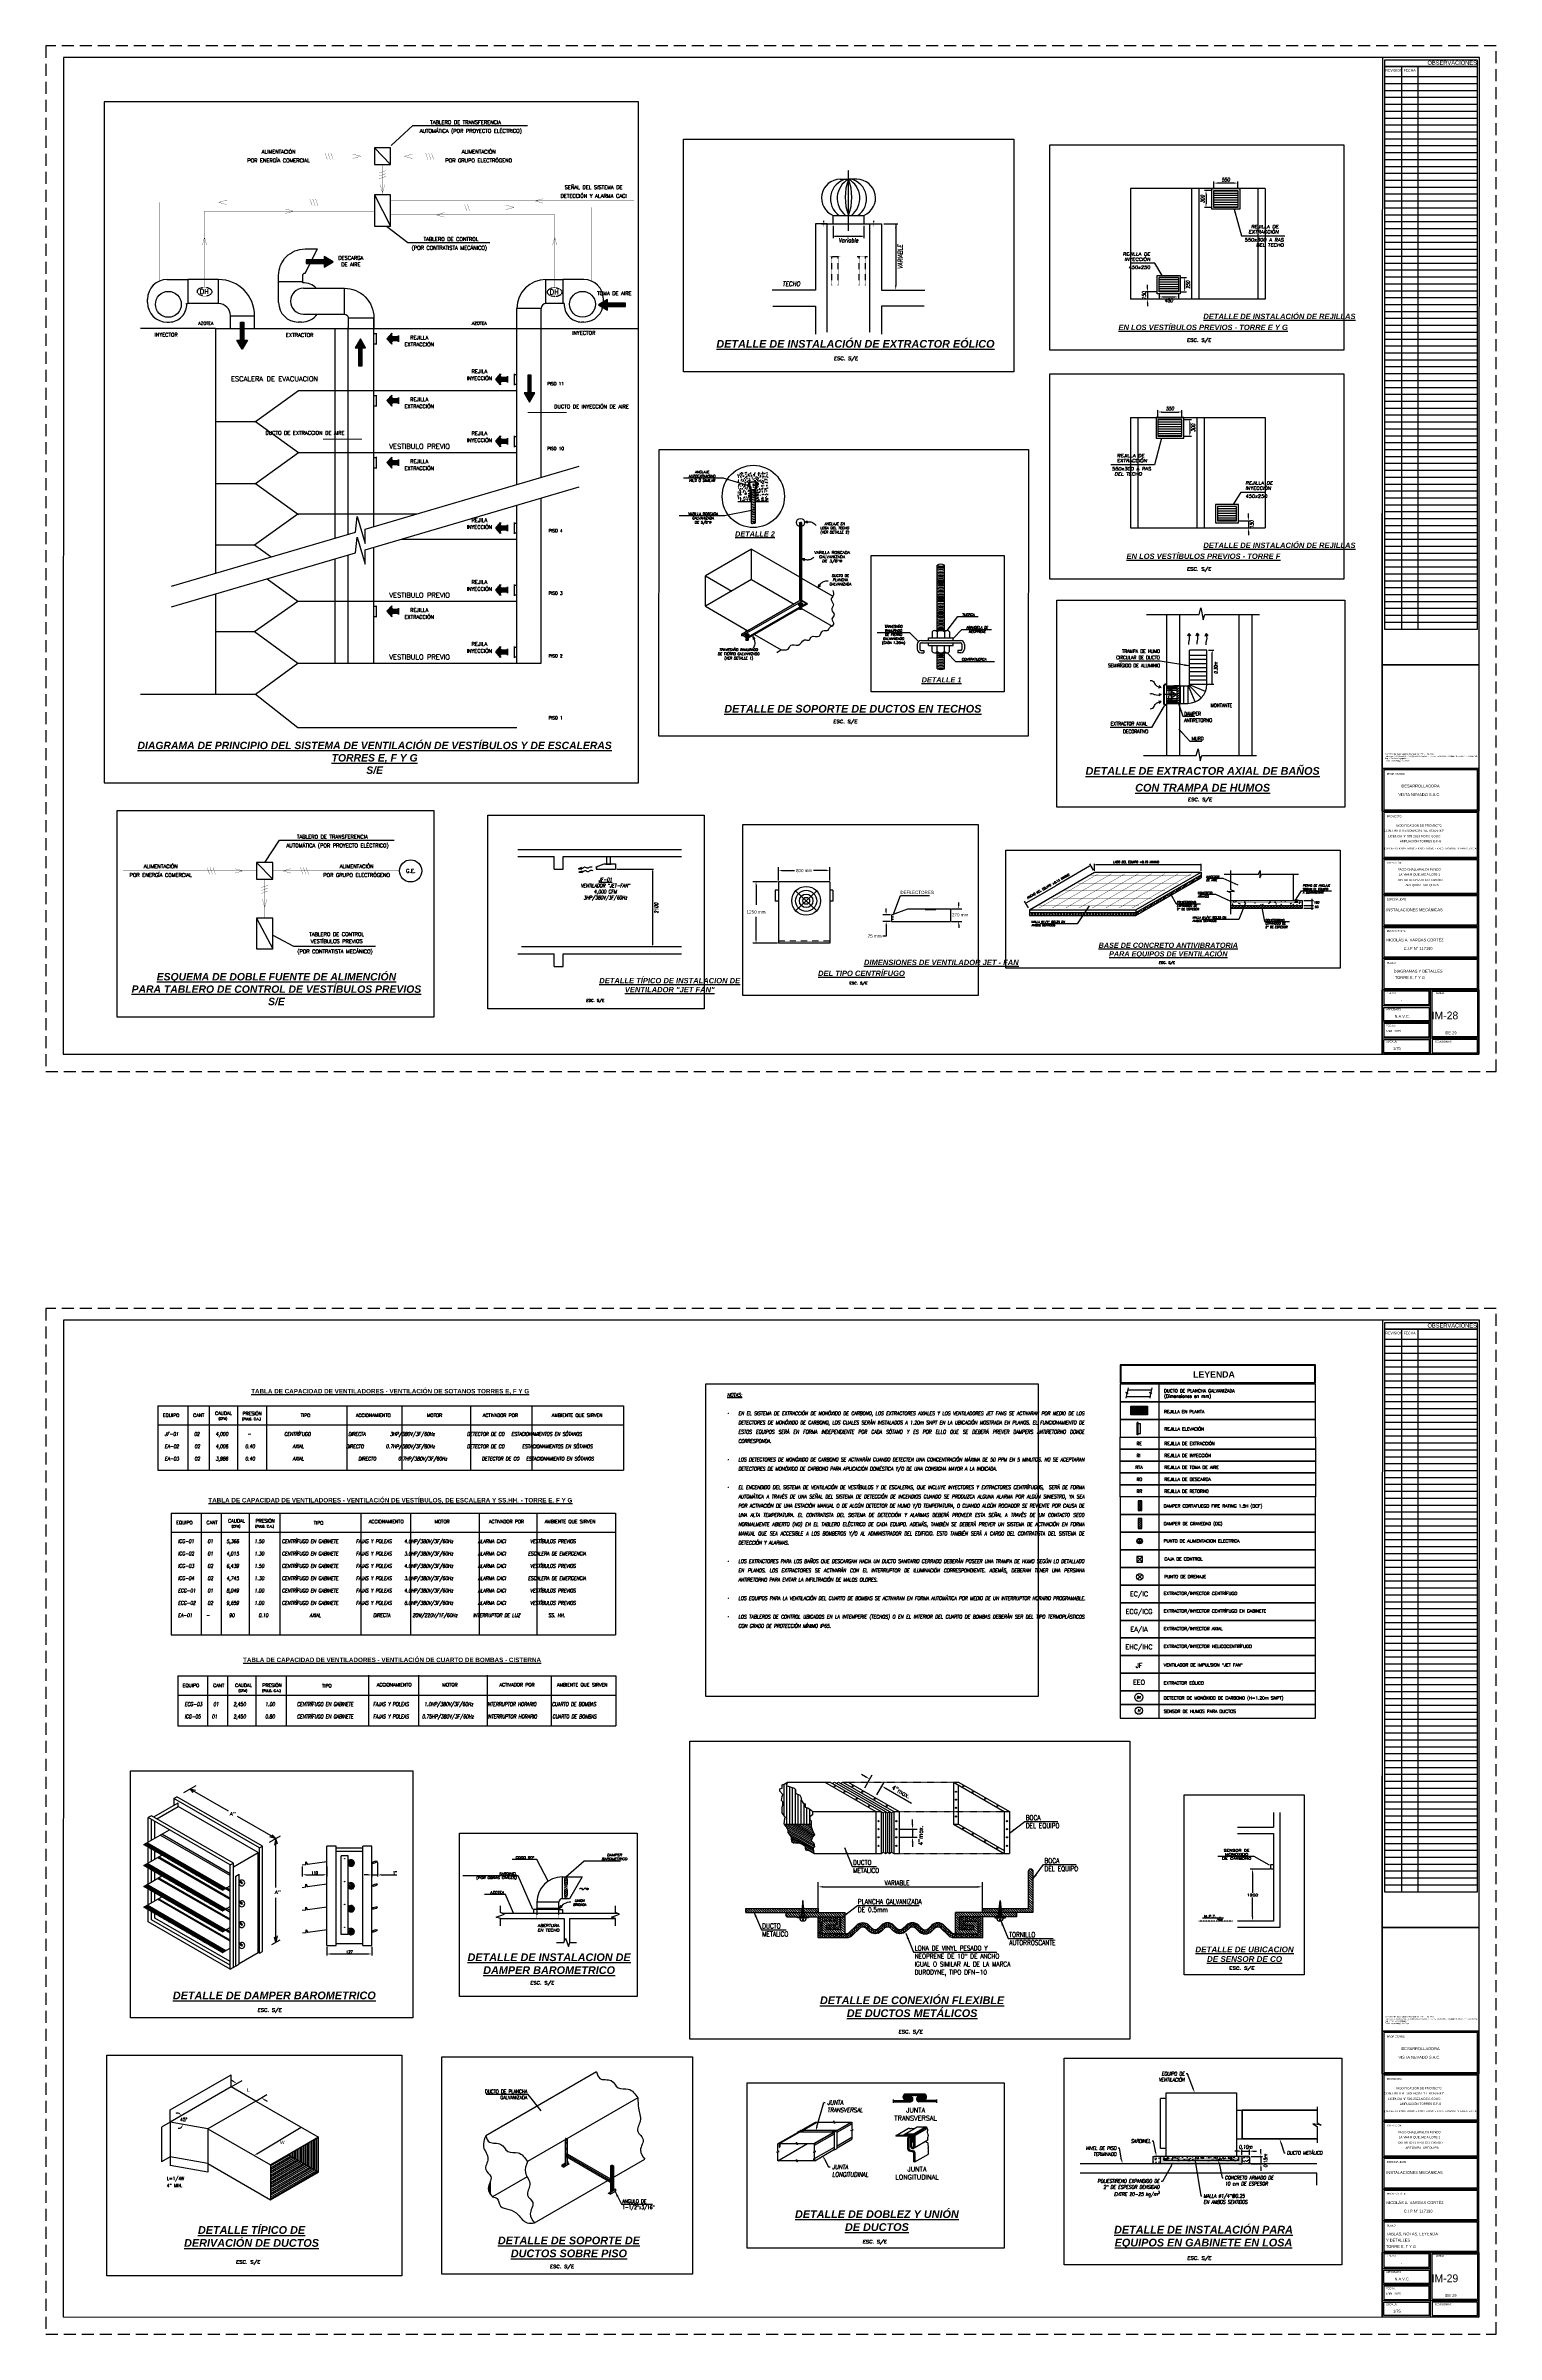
# Paper-space layout 'Laminas DETALLES' of a CAD drawing. Header units: millimetres. Extents: x -348 to 458, y -857 to 414.
# The model-space entities are those that its viewports show. They can reach past a viewport. Long polylines and large blocks are cut down to what shows.
import ezdxf
from ezdxf import colors
from ezdxf.entities.mleader import LeaderData, LeaderLine
from ezdxf.enums import TextEntityAlignment as Align
from ezdxf.math import Vec2, Vec3

# ---------------------------------------------------------------- set-up
doc = ezdxf.new("R2010")
doc.units = ezdxf.units.MM
doc.header["$PDMODE"] = 3
for name, pattern in [('CONTINUA', [0]), ('DASHDOTX2', [2, 1, -0.5, 0, -0.5]), ('DASHED2', [0.375, 0.25, -0.125]), ('DOT2', [0.125, 0, -0.125]), ('HIDDEN', [0.375, 0.25, -0.125]), ('HIDDEN2', [0.1875, 0.125, -0.0625]), ('HIDDENX2', [0.75, 0.5, -0.25])]:
    doc.linetypes.add(name, pattern=pattern)
doc.layers.get('0').update_dxf_attribs({"color": 250})
doc.layers.get('DEFPOINTS').update_dxf_attribs({"color": 250})
for name, color, linetype in [('L-01_CASCO-CONT', 252, 'Continuous'), ('L-02_CASCO-SEGM', 252, 'HIDDEN'), ('L-03_EQUIP-ACCES', 160, 'Continuous'), ('L-04_EQ-MED-CONT', 191, 'Continuous'), ('L-05_EQ-MED-SEGM', 191, 'HIDDEN2'), ('L-06_EQ-FIN-CONT', 141, 'Continuous'), ('L-07_EQ-FIN-SEGM', 141, 'HIDDEN2'), ('L-12_EJES', 245, 'DASHDOTX2'), ('L1 Casco', 252, 'Continuous'), ('L12 Texto', 12, 'Continuous'), ('L3 Equipos y Ductos', 160, 'Continuous'), ('L4 Linea mediana', 191, 'Continuous'), ('L6 Linea fina', 141, 'Continuous'), ('TX-01_PRIMA', 12, 'Continuous'), ('TX-03_PRINC', 150, 'Continuous')]:
    doc.layers.add(name, color=color, linetype=linetype)
doc.layers.add('Marco', color=250, linetype='Continuous', plot=False)
doc.styles.add('100-NOTAS', font='romans.shx', dxfattribs={"height": 0.2})
doc.styles.add('50-NOTAS', font='romans.shx', dxfattribs={"height": 0.1})
doc.styles.add('50-SUBTITULO', font='romand.shx', dxfattribs={"height": 0.15})
doc.styles.add('50-TITULO', font='', dxfattribs={"height": 0.2})
doc.styles.add('75-NOTAS', font='romans.shx', dxfattribs={"height": 0.15})
doc.styles.add('century gothic', font='GOTHIC.TTF')
doc.styles.add('DEPTOS', font='GOTHIC.TTF')
doc.styles.add('FICO', font='bgothl.ttf')
doc.styles.add('G_Alca', font='romand.shx', dxfattribs={"height": 0.2})
doc.styles.add('general', font='arial.ttf')
doc.styles.add('IM ANOTACIONES 1-75', font='romans.shx', dxfattribs={"height": 0.1575})
doc.styles.add('JNV ING', font='romans.shx', dxfattribs={"width": 0.75, "oblique": 8, "height": 0.15})
doc.styles.add('LEROY80', font='ROMANS.shx', dxfattribs={"oblique": 15})
doc.styles.add('M9_NUM-LAM', font='', dxfattribs={"height": 0.35})
doc.styles.add('P-R', font='romans.shx', dxfattribs={"width": 1.2, "oblique": 5, "height": 0.2})
doc.styles.add('PP det tex', font='romans.shx', dxfattribs={"width": 1.4, "oblique": 5, "height": 0.12})
doc.styles.add('PP texto 1', font='romans.shx', dxfattribs={"width": 1.4, "height": 0.0976})
doc.styles.add('ROMANS', font='romans.shx', dxfattribs={"width": 0.8})
doc.styles.get("Standard").update_dxf_attribs({"font": 'arial.ttf'})
doc.styles.add('TXT_COTAS', font='romans.shx', dxfattribs={"width": 0.8})
doc.styles.add('viñeta_paz', font='GOTHIC.TTF')
doc.styles.get('50-TITULO').set_extended_font_data('Arial', bold=True)
doc.styles.get('M9_NUM-LAM').set_extended_font_data('Zurich UBlkEx BT')
doc.dimstyles.new('C_ARQ2', dxfattribs={"dimscale": 50, "dimtxt": 0.002, "dimasz": 0.002, "dimexe": 0.001, "dimexo": 0.0015, "dimgap": 0.0007, "dimtad": 1, "dimzin": 4, "dimdsep": 46, "dimtxsty": 'LEROY80', "dimcen": 0.0015, "dimclrd": 256, "dimclre": 256, "dimclrt": 256, "dimadec": 0, "dimazin": 0, "dimtfac": 1, "dimtix": 1, "dimtmove": 0, "dimatfit": 3, "dimfxl": 1, "dimtolj": 1, "dimtzin": 0, "dimarcsym": 0})
doc.dimstyles.new('DLP-COTA 50', dxfattribs={"dimtxt": 0.08, "dimasz": 0.075, "dimexe": 0.09, "dimexo": 0.03, "dimgap": 0.03, "dimtad": 1, "dimzin": 4, "dimdsep": 46, "dimtxsty": 'TXT_COTAS', "dimblk": 'ARCHTICK', "dimcen": 0.045, "dimdle": 0.05, "dimclrd": 256, "dimclre": 256, "dimclrt": 2, "dimadec": 0, "dimazin": 0, "dimtfac": 1, "dimtix": 1, "dimtofl": 0, "dimtmove": 2, "dimatfit": 3, "dimfxl": 0.09, "dimtolj": 1, "dimtzin": 0, "dimlwd": 9, "dimlwe": 9, "dimarcsym": 0})
doc.dimstyles.new('FLECHITA', dxfattribs={"dimtxt": 0.2, "dimasz": 0.2, "dimexe": 0.2, "dimexo": 0.2, "dimgap": 0.1, "dimtad": 1, "dimzin": 0, "dimdsep": 46, "dimtxsty": 'G_Alca', "dimcen": 0.09, "dimclrd": 256, "dimclre": 256, "dimclrt": 12, "dimadec": 0, "dimazin": 0, "dimtfac": 1, "dimtofl": 0, "dimtmove": 0, "dimatfit": 3, "dimfxl": 1, "dimtolj": 1, "dimtzin": 0, "dimarcsym": 0})
doc.dimstyles.new('FRANCISCO', dxfattribs={"dimtxt": 0.12, "dimasz": 0.16, "dimexe": 0.07, "dimexo": 0.05, "dimgap": 0.02, "dimtad": 1, "dimtxsty": 'ROMANS', "dimcen": 0.16, "dimclrd": 141, "dimclre": 141, "dimclrt": 12, "dimadec": 0, "dimazin": 0, "dimtfac": 1, "dimtmove": 0, "dimatfit": 3, "dimfxl": 0.18, "dimarcsym": 0})
doc.dimstyles.new('JNV ING.', dxfattribs={"dimtxt": 0.15, "dimasz": 0.15, "dimexe": 0.07, "dimexo": 0.07, "dimgap": 0.07, "dimtad": 2, "dimtoh": 1, "dimdec": 0, "dimlfac": 1000, "dimzin": 0, "dimdsep": 46, "dimtxsty": 'JNV ING', "dimcen": 3, "dimdle": 0.05, "dimclrd": 256, "dimclre": 256, "dimclrt": 12, "dimadec": 0, "dimazin": 0, "dimtfac": 1, "dimtdec": 0, "dimtix": 1, "dimtmove": 2, "dimatfit": 3, "dimfxl": 1, "dimtolj": 1, "dimtzin": 0, "dimarcsym": 0})
doc.dimstyles.new('Proterm Peru', dxfattribs={"dimtxt": 0.12, "dimasz": 0.16, "dimexe": 0.1, "dimexo": 0.05, "dimgap": 0.1, "dimtad": 0, "dimtih": 1, "dimtoh": 1, "dimdec": 0, "dimlfac": 1000, "dimzin": 0, "dimdsep": 46, "dimtxsty": 'ROMANS', "dimcen": 2, "dimclrd": 141, "dimclre": 141, "dimclrt": 12, "dimadec": 0, "dimazin": 0, "dimtfac": 1, "dimtdec": 0, "dimtofl": 0, "dimtmove": 0, "dimatfit": 3, "dimfxl": 1, "dimtolj": 1, "dimtzin": 0, "dimarcsym": 0})
doc.dimstyles.new('SONIA', dxfattribs={"dimtxt": 0.1, "dimasz": 0.18, "dimexe": 0.1, "dimexo": 0.05, "dimgap": 0.05, "dimtad": 0, "dimtih": 1, "dimtoh": 1, "dimdec": 0, "dimlfac": 1000, "dimtxsty": 'P-R', "dimcen": 0.16, "dimclrd": 141, "dimclre": 141, "dimclrt": 12, "dimadec": 0, "dimazin": 0, "dimtfac": 1, "dimtdec": 0, "dimtmove": 0, "dimatfit": 1, "dimfxl": 0.18, "dimarcsym": 0})
doc.dimstyles.get("Standard").update_dxf_attribs({"dimtxt": 0.18, "dimasz": 0.18, "dimexe": 0.18, "dimexo": 0.0625, "dimgap": 0.09, "dimtad": 0, "dimtih": 1, "dimtoh": 1, "dimdec": 4, "dimzin": 0, "dimdsep": 46, "dimtxsty": 'Standard', "dimcen": 0.09, "dimadec": 0, "dimazin": 0, "dimtfac": 1, "dimtdec": 4, "dimtofl": 0, "dimtmove": 0, "dimatfit": 3, "dimfxl": 1, "dimtolj": 1, "dimtzin": 0, "dimarcsym": 0})
pattern_1 = [(45, (226349.562088, 8187786.484279), (-0.0105237376, 0.0105237376), [])]
pattern_2 = [(45, (226298.991078, 8187746.193353), (-0.0140316502, 0.0140316502), [])]

# ---------------------------------------------------------------- blocks, each defined once
blk = doc.blocks.new('membrete1')
at = {"layer": 'DEFPOINTS', "linetype": 'HIDDENX2'}
blk.add_lwpolyline([(-17.712, 42.72), (-17.712, 0), (42.705, 0), (42.705, 42.72)], close=True, dxfattribs=at)
at = {"layer": 'L3 Equipos y Ductos'}
for p, q in [((37.96, 16.938), (37.977, 42.23)), ((38.062, 18.418), (38.064, 41.856)), ((41.915, 41.424), (38.062, 41.424)), ((41.915, 41.137), (38.062, 41.137)), ((41.917, 41.856), (38.064, 41.856)), ((41.917, 41.856), (38.064, 41.856)), ((38.064, 41.856), (41.917, 41.856)), ((41.917, 41.856), (41.915, 18.418)), ((41.915, 40.849), (38.062, 40.849)), ((41.915, 40.562), (38.062, 40.562)), ((41.915, 40.274), (38.062, 40.274)), ((41.915, 39.987), (38.062, 39.987)), ((41.915, 39.699), (38.062, 39.699)), ((41.915, 39.411), (38.062, 39.411)), ((41.915, 39.124), (38.062, 39.124)), ((41.915, 38.836), (38.062, 38.836)), ((41.915, 38.549), (38.062, 38.549)), ((41.915, 38.261), (38.062, 38.261)), ((41.915, 37.973), (38.062, 37.973)), ((41.915, 37.686), (38.062, 37.686)), ((41.915, 37.398), (38.062, 37.398)), ((41.915, 37.111), (38.062, 37.111)), ((41.915, 36.823), (38.062, 36.823)), ((41.915, 36.536), (38.062, 36.536)), ((41.915, 36.248), (38.062, 36.248)), ((41.915, 35.96), (38.062, 35.96)), ((41.915, 35.673), (38.062, 35.673)), ((41.915, 35.385), (38.062, 35.385)), ((41.915, 35.098), (38.062, 35.098)), ((41.915, 34.81), (38.062, 34.81)), ((41.915, 34.523), (38.062, 34.523)), ((41.915, 34.235), (38.062, 34.235)), ((41.915, 33.947), (38.062, 33.947)), ((41.915, 33.66), (38.062, 33.66)), ((41.915, 33.372), (38.062, 33.372)), ((41.915, 33.085), (38.062, 33.085)), ((41.915, 32.797), (38.062, 32.797)), ((41.915, 32.509), (38.062, 32.509)), ((41.915, 32.222), (38.062, 32.222)), ((41.915, 31.934), (38.062, 31.934)), ((41.915, 31.647), (38.062, 31.647)), ((41.915, 31.359), (38.062, 31.359)), ((41.915, 31.072), (38.062, 31.072)), ((41.915, 30.784), (38.062, 30.784)), ((41.915, 30.496), (38.062, 30.496)), ((41.915, 30.209), (38.062, 30.209)), ((41.915, 29.921), (38.062, 29.921)), ((41.915, 29.634), (38.062, 29.634)), ((41.915, 29.346), (38.062, 29.346)), ((41.915, 29.059), (38.062, 29.059)), ((41.915, 28.771), (38.062, 28.771)), ((41.915, 28.483), (38.062, 28.483)), ((41.915, 28.196), (38.062, 28.196)), ((41.915, 27.908), (38.062, 27.908)), ((41.915, 27.621), (38.062, 27.621)), ((41.915, 27.333), (38.062, 27.333)), ((41.915, 27.045), (38.062, 27.045)), ((41.915, 26.758), (38.062, 26.758)), ((41.915, 26.47), (38.062, 26.47)), ((41.915, 26.183), (38.062, 26.183)), ((41.915, 25.895), (38.062, 25.895)), ((41.915, 25.608), (38.062, 25.608)), ((41.915, 25.32), (38.062, 25.32)), ((41.915, 25.032), (38.062, 25.032)), ((41.915, 24.745), (38.062, 24.745)), ((41.915, 24.457), (38.062, 24.457)), ((41.915, 24.17), (38.062, 24.17)), ((41.915, 23.882), (38.062, 23.882)), ((41.915, 23.595), (38.062, 23.595)), ((41.915, 23.307), (38.062, 23.307)), ((41.915, 23.019), (38.062, 23.019)), ((41.915, 22.732), (38.062, 22.732)), ((41.915, 22.444), (38.062, 22.444)), ((41.915, 22.157), (38.062, 22.157)), ((41.915, 21.869), (38.062, 21.869)), ((41.915, 21.581), (38.062, 21.581)), ((41.915, 21.294), (38.062, 21.294)), ((41.915, 21.006), (38.062, 21.006)), ((41.915, 20.719), (38.062, 20.719)), ((41.915, 20.431), (38.062, 20.431)), ((41.915, 20.144), (38.062, 20.144)), ((41.915, 19.856), (38.062, 19.856)), ((41.915, 19.568), (38.062, 19.568)), ((41.915, 19.281), (38.062, 19.281)), ((41.915, 18.993), (38.062, 18.993)), ((41.915, 18.706), (38.062, 18.706)), ((41.915, 18.418), (38.062, 18.418)), ((41.986, 16.938), (37.96, 16.938)), ((41.986, 3.402), (37.96, 3.402)), ((39.973, 3.402), (41.986, 3.402))]:
    blk.add_line(p, q, dxfattribs=at)
for points in [[(-16.976, 42.231), (-16.993, 0.72), (41.986, 0.718), (42.001, 42.229)], [(38.064, 42.143), (41.917, 42.143), (41.917, 41.856), (38.064, 41.856)], [(37.96, 16.938), (41.986, 16.938), (41.986, 12.624), (37.96, 12.624)], [(41.986, 10.846), (37.96, 10.846), (37.96, 12.624), (41.986, 12.624)], [(41.986, 12.624), (37.96, 12.624), (37.96, 10.846), (41.986, 10.846)], [(41.929, 12.567), (38.018, 12.567), (38.018, 10.903), (41.929, 10.903)], [(37.96, 8.872), (41.986, 8.872), (41.986, 10.846), (37.96, 10.846)], [(38.018, 8.929), (41.929, 8.929), (41.929, 10.788), (38.018, 10.788)], [(37.96, 7.371), (41.986, 7.371), (41.986, 8.872), (37.96, 8.872)], [(38.018, 7.428), (41.929, 7.428), (41.929, 8.814), (38.018, 8.814)], [(37.96, 6.048), (41.986, 6.048), (41.986, 7.371), (37.96, 7.371)], [(38.018, 6.105), (41.929, 6.105), (41.929, 7.313), (38.018, 7.313)], [(37.96, 4.725), (41.986, 4.725), (41.986, 6.048), (37.96, 6.048)], [(38.018, 4.783), (41.929, 4.783), (41.929, 5.99), (38.018, 5.99)], [(37.96, 3.402), (41.986, 3.402), (41.986, 4.725), (37.96, 4.725)], [(38.018, 3.46), (41.929, 3.46), (41.929, 4.668), (38.018, 4.668)], [(39.916, 3.345), (38.018, 3.345), (38.018, 2.788), (39.916, 2.788)], [(40.031, 3.345), (41.929, 3.345), (41.929, 1.447), (40.031, 1.447)], [(38.018, 2.673), (39.916, 2.673), (39.916, 2.117), (38.018, 2.117)], [(39.916, 2.002), (38.018, 2.002), (38.018, 1.447), (39.916, 1.447)], [(38.018, 1.332), (39.916, 1.332), (39.916, 0.776), (38.018, 0.776)]]:
    blk.add_lwpolyline(points, close=True, dxfattribs=at)
for points in [[(38.754, 41.856), (38.752, 18.418)], [(39.444, 41.856), (39.442, 18.418)], [(37.96, 16.65), (37.96, 16.938)], [(41.986, 3.402), (41.986, 0.718), (37.96, 0.718), (37.96, 3.402)], [(39.973, 0.718), (39.973, 3.402)], [(39.973, 2.731), (37.96, 2.731)], [(39.973, 2.731), (37.96, 2.731)], [(39.973, 2.06), (37.96, 2.06)], [(39.973, 2.06), (37.96, 2.06)], [(41.986, 1.389), (37.96, 1.389)], [(41.929, 1.331), (40.031, 1.331), (40.031, 0.776), (41.929, 0.776), (41.929, 1.331)]]:
    blk.add_lwpolyline(points, dxfattribs=at)
at = {"layer": 'L3 Equipos y Ductos', "style": 'viñeta_paz'}
for s, height, p in [('PROPIETARIO', 0.08052, (38.143, 12.353)), ('PROYECTO', 0.0805, (38.143, 10.589)), ('(DECRETO N°010-2018/DS N°012-2019/DS N°002-2020/VIV.INTERES SOCIAL) ', 0.07851, (38.049, 9.252)), ('DIRECCIÓN', 0.0805, (38.143, 8.653)), ('ESPECIALIDAD', 0.08052, (38.143, 7.132)), ('PROYECTISTA', 0.08052, (38.143, 5.809)), ('PLANO', 0.0805, (38.143, 4.486)), ('DIBUJO', 0.0805, (38.114, 3.225)), ('LÁMINA', 0.0805, (40.127, 3.225)), ('APROBADO', 0.0805, (38.114, 2.554)), ('FECHA:', 0.0805, (38.114, 1.871)), ('ESCALA:', 0.0805, (38.114, 1.208)), ('REVISION N%%D:', 0.08052, (40.156, 1.205))]:
    blk.add_text(s, height=height, rotation=0, dxfattribs=at).set_placement(p)
at = {"layer": 'L3 Equipos y Ductos', "style": 'FICO'}
for s, height, p in [('VISTA NEVADO S.A.C.', 0.11974, (38.632, 11.476)), ('DESARROLLADORA', 0.11974, (38.758, 11.833)), ('CONJUNTO RESIDENCIAL "EL ROSARIO"', 0.09185, (38.043, 9.988)), ('LICENCIA N° 509-2023-MDCC-GDUC:', 0.09185, (38.198, 9.76)), ('MODIFICACIÓN DE PROYECTO', 0.09185, (38.549, 10.199)), ('AMPLIACIÓN TORRES E-F-G', 0.09185, (38.69, 9.551)), ('PAGO CHALLAPALCA FUNDO', 0.09185, (38.596, 8.372)), ('DISTRITO CERRO COLORADO', 0.09185, (38.619, 7.933)), ('LA MANRIQUE, MZ A LOTE 1', 0.09185, (38.643, 8.161)), ('AREQUIPA, AREQUIPA', 0.09185, (38.926, 7.723)), ('INSTALACIONES MECÁNICAS', 0.11974, (38.123, 6.677)), ('NICOLÁS A. VARGAS CORTÉZ', 0.11974, (38.123, 5.42)), ('C.I.P N° 117190', 0.11974, (38.853, 5.066)), (' -', 0.1197, (38.69, 2.91)), ('N.A.V.C.', 0.1197, (38.469, 2.239)), ('ABRIL 2025', 0.0841, (38.104, 1.644)), ('1/75', 0.1197, (38.405, 0.898)), ('DE 29', 0.1197, (40.591, 1.554))]:
    blk.add_text(s, height=height, dxfattribs=at).set_placement(p)
at = {"layer": 'L3 Equipos y Ductos'}
for s, insert, char_height, width, attachment_point, style in [('OBSERVACIONES', (40.871, 42.013), 0.17191, 3.86506, 5, 'DEPTOS'), ('REVISION', (38.093, 41.698), 0.1074, 1.85201, 4, 'century gothic'), ('FECHA', (38.844, 41.698), 0.1074, 1.85201, 4, 'century gothic')]:
    blk.add_mtext(s, dxfattribs=dict(at, insert=insert, char_height=char_height, width=width, attachment_point=attachment_point, style=style))
at = {"layer": 'L3 Equipos y Ductos', "insert": (38.065, 13.25), "char_height": 0.054901, "attachment_point": 1, "style": 'FICO'}
blk.add_mtext_dynamic_manual_height_columns('Direccion: Pje. Jose Sanchez lagomarcino 1745 - Lima - Peru.\\PTelefonos: (+511)4255896 - (+511)4255600 Moviles principales: 981413553 - 953109746 998380477 - 998357461\\PPagina Web:www.grupo3s.pe\\PEmail: proyectos@grupo3s.pe', width=3.86916, gutter_width=0.762, heights=[0], dxfattribs=at)
blk = doc.blocks.new('A$C59E73A47')
at = {"layer": 'L-06_EQ-FIN-CONT'}
for q in [(0.31, 0.07), (0.34, 0.16)]:
    blk.add_line((0.46, 0.08), q, dxfattribs=at)
blk.add_spline([(0.46, 0.08), (0.26, 0.14), (0.12, 0.23), (0.01, 0.41)], degree=3, dxfattribs=at)
blk = doc.blocks.new('JF-02LAT')
at = {"layer": 'L-03_EQUIP-ACCES'}
for p, q in [((-0.54, -0.083), (-0.312, 0)), ((-0.312, 0), (0, 0)), ((-0.268, 0), (-0.268, -0.009)), ((-0.119, 0), (-0.119, -0.009)), ((-0.54, -0.083), (-0.54, -0.15)), ((-0.54, -0.15), (0, -0.15)), ((-0.268, -0.009), (-0.119, -0.009)), ((0, 0), (0, -0.15))]:
    blk.add_line(p, q, dxfattribs=at)
at = {"layer": 'L-05_EQ-MED-SEGM'}
for p, q in [((-0.54, -0.106), (-0.513, -0.106)), ((-0.54, -0.129), (-0.513, -0.129))]:
    blk.add_line(p, q, dxfattribs=at)
at = {"layer": 'L-06_EQ-FIN-CONT'}
for p, q in [((-0.942, -0.107), (-1.033, -0.136)), ((-1.033, -0.136), (-0.932, -0.147)), ((-0.925, -0.206), (-1.016, -0.235)), ((-1.016, -0.235), (-0.915, -0.246))]:
    blk.add_line(p, q, dxfattribs=at)
for points in [[(-1.033, -0.136), (-0.991, -0.126), (-0.928, -0.143), (-0.848, -0.059), (-0.791, -0.15), (-0.706, -0.071), (-0.665, -0.082), (-0.646, -0.088)], [(-1.016, -0.235), (-0.973, -0.225), (-0.91, -0.242), (-0.831, -0.159), (-0.774, -0.25), (-0.689, -0.17), (-0.648, -0.182), (-0.629, -0.187)]]:
    blk.add_open_spline(points, degree=3, knots=[0, 0, 0, 0, 0.0524684, 0.0807049, 0.1300475, 0.160067, 0.1839926, 0.1839926, 0.1839926, 0.1839926], dxfattribs=at)
blk = doc.blocks.new('PTO_AAEE_UC12')
at = {"layer": 'L-04_EQ-MED-CONT', "ltscale": 1.5}
blk.add_circle((-0.686, 0.089), 0.0833, dxfattribs=at)
at = {"layer": 'L-06_EQ-FIN-CONT', "ltscale": 1.5}
blk.add_circle((-0.686, 0.089), 0.0671, dxfattribs=at)
blk.add_solid([(-0.628, 0.056), (-0.744, 0.056), (-0.628, 0.056), (-0.686, 0.156)], dxfattribs=at)
blk = doc.blocks.new('A$C6E4D000F')
at = {"layer": 'L-06_EQ-FIN-CONT'}
blk.add_circle((0.115, 0.115), 0.115, dxfattribs=at)
at = {"layer": 'TX-01_PRIMA', "ltscale": 1.5, "insert": (0.084, 0.069), "char_height": 0.09, "attachment_point": 7, "style": 'JNV ING'}
blk.add_mtext_dynamic_manual_height_columns('H', width=0.78068, gutter_width=0.75, heights=[0], dxfattribs=at)
blk = doc.blocks.new('*D12')
at = {"layer": 'DEFPOINTS', "color": 0, "ltscale": 0.01, "transparency": 16777216}
for p in [(226483.14, 8187921.627), (226485.01, 8187921.627), (226485.01, 8187921.275)]:
    blk.add_point(p, dxfattribs=at)
at = {"layer": 'L-06_EQ-FIN-CONT', "color": 141, "lineweight": -2, "ltscale": 0.01, "transparency": 16777216}
for p, q in [((226483.14, 8187921.577), (226483.14, 8187921.205)), ((226485.01, 8187921.577), (226485.01, 8187921.205)), ((226483.3, 8187921.275), (226484.85, 8187921.275))]:
    blk.add_line(p, q, dxfattribs=at)
at = {"layer": 'L-06_EQ-FIN-CONT', "color": 141, "ltscale": 0.01, "transparency": 16777216}
for points in [[(226483.3, 8187921.302), (226483.3, 8187921.249), (226483.14, 8187921.275)], [(226484.85, 8187921.302), (226484.85, 8187921.249), (226485.01, 8187921.275)]]:
    blk.add_solid(points, dxfattribs=at)
at = {"layer": 'L-06_EQ-FIN-CONT', "color": 12, "ltscale": 0.01, "transparency": 16777216, "insert": (226484.075, 8187921.355), "char_height": 0.12, "attachment_point": 5, "style": 'ROMANS'}
blk.add_mtext('127', dxfattribs=at)
blk = doc.blocks.new('*D13')
at = {"layer": 'DEFPOINTS', "color": 0, "ltscale": 1.5, "transparency": 16777216}
for p in [(226482.115, 8187924.968), (226483.14, 8187924.968), (226483.14, 8187924.573)]:
    blk.add_point(p, dxfattribs=at)
at = {"layer": 'TX-01_PRIMA', "color": 141, "lineweight": -2, "ltscale": 1.5, "transparency": 16777216}
for p, q in [((226482.115, 8187924.918), (226482.115, 8187924.503)), ((226482.275, 8187924.573), (226482.98, 8187924.573)), ((226483.14, 8187924.918), (226483.14, 8187924.503))]:
    blk.add_line(p, q, dxfattribs=at)
at = {"layer": 'TX-01_PRIMA', "color": 141, "ltscale": 1.5, "transparency": 16777216}
for points in [[(226482.275, 8187924.6), (226482.275, 8187924.547), (226482.115, 8187924.573)], [(226482.98, 8187924.6), (226482.98, 8187924.547), (226483.14, 8187924.573)]]:
    blk.add_solid(points, dxfattribs=at)
at = {"layer": 'TX-01_PRIMA', "color": 12, "ltscale": 1.5, "transparency": 16777216, "insert": (226482.628, 8187924.653), "char_height": 0.12, "attachment_point": 5, "style": 'ROMANS'}
blk.add_mtext('110', dxfattribs=at)
blk = doc.blocks.new('*D14')
at = {"layer": 'DEFPOINTS', "color": 0, "ltscale": 0.01, "transparency": 16777216}
for p in [(226485.01, 8187925.13), (226485.01, 8187924.568), (226485.248, 8187925.13)]:
    blk.add_point(p, dxfattribs=at)
at = {"layer": 'L-06_EQ-FIN-CONT', "color": 141, "lineweight": -2, "ltscale": 0.01, "transparency": 16777216}
for p, q in [((226484.85, 8187924.568), (226484.69, 8187924.568)), ((226485.01, 8187925.08), (226485.01, 8187924.498)), ((226485.01, 8187924.568), (226485.248, 8187924.568)), ((226485.248, 8187925.08), (226485.248, 8187924.498)), ((226485.408, 8187924.568), (226486.047, 8187924.568))]:
    blk.add_line(p, q, dxfattribs=at)
at = {"layer": 'L-06_EQ-FIN-CONT', "color": 141, "ltscale": 0.01, "transparency": 16777216}
for points in [[(226484.85, 8187924.595), (226484.85, 8187924.541), (226485.01, 8187924.568)], [(226485.408, 8187924.595), (226485.408, 8187924.541), (226485.248, 8187924.568)]]:
    blk.add_solid(points, dxfattribs=at)
at = {"layer": 'L-06_EQ-FIN-CONT', "color": 12, "ltscale": 0.01, "transparency": 16777216, "insert": (226485.968, 8187924.659), "char_height": 0.12, "attachment_point": 5, "style": 'ROMANS'}
blk.add_mtext('1"', dxfattribs=at)
blk = doc.blocks.new('FLECHA CURVA')
at = {"layer": 'L-06_EQ-FIN-CONT'}
for p, q in [((0.157, 0.148), (0.208, 0)), ((0.208, 0), (0.249, 0.171))]:
    blk.add_line(p, q, dxfattribs=at)
blk.add_spline([(0, 0.525), (0.175, 0.3), (0.208, 0.037), (0.208, 0)], degree=3, dxfattribs=at)
blk = doc.blocks.new('FLECHA PP')
at = {"layer": 'L-06_EQ-FIN-CONT'}
blk.add_line((0.036, 0), (0.067, 0.096), dxfattribs=at)
for points in [[(0.025, 0.4), (0.066, 0.314), (0, 0.246), (0.078, 0.153), (0.031, 0.095), (0.035, 0.06), (0.036, 0)], [(0.001, 0.091), (0.036, 0)]]:
    blk.add_spline(points, degree=3, dxfattribs=at)
blk = doc.blocks.new('PTO DRENAJE')
at = {"layer": 'L4 Linea mediana', "ltscale": 1.5}
for p, q in [((-0.626, 0.031), (-0.746, 0.147)), ((-0.746, 0.031), (-0.626, 0.147))]:
    blk.add_line(p, q, dxfattribs=at)
blk.add_circle((-0.686, 0.089), 0.0833, dxfattribs=at)
blk = doc.blocks.new('DETALL EEO')
at = {"layer": 'L-01_CASCO-CONT'}
for p, q in [((0.496, 2.761), (0, 2.761)), ((0, 2.761), (0, 0)), ((2.263, 2.761), (2.758, 2.761)), ((2.758, 2.761), (2.758, 0)), ((0, 0), (-1.797, 0)), ((2.758, 0), (4.556, 0))]:
    blk.add_line(p, q, dxfattribs=at)
for points in [[(-1.768, -0.672), (0, -0.672), (0, -1.833)], [(4.526, -0.672), (2.758, -0.672), (2.758, -1.833)]]:
    blk.add_lwpolyline(points, dxfattribs=at)
at = {"layer": 'L-02_CASCO-SEGM'}
for p, q in [((0.496, -1.767), (0.496, 2.761)), ((2.263, -1.767), (2.263, 2.761))]:
    blk.add_line(p, q, dxfattribs=at)
at = {"layer": 'L-03_EQUIP-ACCES'}
for points in [[(1.035, 4.617), (1.379, 4.617)], [(1.723, 4.617), (1.379, 4.617)], [(0.74, 2.761), (0.74, 3.107), (2.018, 3.107), (2.018, 2.761)], [(0.248, 2.761), (2.51, 2.761)], [(0.74, 2.761), (2.018, 2.761)]]:
    blk.add_lwpolyline(points, dxfattribs=at)
for centre, radius, start, end in [((1.036, 3.833), 0.784, 90.03591, 247.80797), ((1.459, 3.801), 0.834, 101.62891, 236.21497), ((1.81, 3.824), 0.903, 118.47867, 232.46462), ((3.343, 3.862), 2.104, 158.97222, 201.02778), ((0.948, 3.824), 0.903, 307.53538, 61.52133), ((-0.585, 3.862), 2.104, 338.97222, 21.02778), ((1.299, 3.801), 0.834, 303.78503, 78.37109), ((1.722, 3.833), 0.784, 292.19203, 89.96409)]:
    blk.add_arc(centre, radius, start, end, dxfattribs=at)
at = {"layer": 'L-05_EQ-MED-SEGM', "ltscale": 5}
blk.add_lwpolyline([(1.379, 2.471), (1.379, 4.996)], dxfattribs=at)
at = {"layer": 'L-05_EQ-MED-SEGM'}
for points in [[(0.332, 2.88), (0.332, 2.649)], [(2.418, 2.88), (2.418, 2.649)]]:
    blk.add_lwpolyline(points, dxfattribs=at)
at = {"layer": 'L-06_EQ-FIN-CONT'}
for p, q in [((2.847, 2.761), (3.437, 2.761)), ((2.865, 2.761), (3.437, 2.761)), ((3.346, 2.761), (3.346, 0.195)), ((2.758, 0), (3.437, 0))]:
    blk.add_line(p, q, dxfattribs=at)
for points in [[(3.314, 2.566), (3.379, 2.566), (3.346, 2.761)], [(3.314, 0.195), (3.379, 0.195), (3.346, 0)]]:
    blk.add_solid(points, dxfattribs=at)
at = {"layer": 'L-07_EQ-FIN-SEGM'}
for points in [[(0.597, 1.402), (1.03, 1.402)], [(0.678, 0.208), (0.678, 1.402)], [(0.949, 0.208), (0.949, 1.402)], [(1.74, 1.402), (2.173, 1.402)], [(1.821, 0.208), (1.821, 1.402)], [(2.092, 0.208), (2.092, 1.402)]]:
    blk.add_lwpolyline(points, dxfattribs=at)
at = {"layer": 'L6 Linea fina'}
for p, q in [((0.74, 2.677), (0.74, 2.162)), ((0.792, 2.246), (1.966, 2.246)), ((2.018, 2.677), (2.018, 2.162))]:
    blk.add_line(p, q, dxfattribs=at)
for points in [[(0.92, 2.276), (0.92, 2.216), (0.74, 2.246)], [(1.838, 2.276), (1.838, 2.216), (2.018, 2.246)]]:
    blk.add_solid(points, dxfattribs=at)
at = {"layer": 'L-06_EQ-FIN-CONT', "color": 12, "insert": (3.535, 1.391), "char_height": 0.195, "attachment_point": 5, "rotation": 90, "style": 'JNV ING'}
blk.add_mtext('\\A1;VARIABLE', dxfattribs=at)
at = {"layer": 'L-06_EQ-FIN-CONT', "color": 12, "insert": (-1.002, 0.258), "char_height": 0.195, "attachment_point": 5, "style": 'JNV ING'}
blk.add_mtext('\\A1;TECHO', dxfattribs=at)
at = {"layer": 'L6 Linea fina', "color": 12, "insert": (1.379, 2.072), "char_height": 0.18, "attachment_point": 5, "style": 'JNV ING'}
blk.add_mtext('\\A1;Variable', dxfattribs=at)
blk = doc.blocks.new('A$Cefdf0de0')
at = {"layer": 'L-04_EQ-MED-CONT'}
for p, q in [((6.145, -2.438), (6.824, -3.135)), ((6.145, -4.753), (6.824, -6.03))]:
    blk.add_line(p, q, dxfattribs=at)
at = {"layer": 'L-04_EQ-MED-CONT', "ltscale": 1.5, "const_width": 0.0102}
for points in [[(4.188, -2.928), (4.088, -2.644)], [(4.311, -2.928), (4.21, -2.644)], [(4.432, -2.928), (4.331, -2.644)], [(8.071, -2.928), (7.971, -2.644)], [(8.194, -2.928), (8.094, -2.644)], [(8.315, -2.928), (8.214, -2.644)], [(6.344, -3.483), (6.628, -3.382)], [(6.344, -3.605), (6.628, -3.505)], [(6.344, -3.726), (6.628, -3.625)]]:
    blk.add_lwpolyline(points, dxfattribs=at)
at = {"layer": 'L-04_EQ-MED-CONT'}
for points in [[(6.145, -3.135), (6.824, -3.135), (6.824, -2.438), (6.145, -2.438)], [(6.145, -6.03), (6.824, -6.03), (6.824, -4.753), (6.145, -4.753)]]:
    blk.add_lwpolyline(points, close=True, dxfattribs=at)
at = {"layer": 'L-05_EQ-MED-SEGM', "ltscale": 1.5, "const_width": 0.0102}
for points in [[(6.145, -2.786), (0.577, -2.786)], [(6.824, -2.786), (12.1, -2.786)], [(6.485, -4.753), (6.485, -3.135)]]:
    blk.add_lwpolyline(points, dxfattribs=at)
at = {"layer": 'L-05_EQ-MED-SEGM', "linetype": 'ByBlock', "ltscale": 1.5, "const_width": 0.0102}
for points in [[(5.579, -2.786), (5.241, -2.692)], [(5.579, -2.786), (5.241, -2.88)], [(7.241, -2.786), (7.579, -2.692)], [(7.241, -2.786), (7.579, -2.88)]]:
    blk.add_lwpolyline(points, dxfattribs=at)
at = {"layer": 'L-06_EQ-FIN-CONT', "linetype": 'ByBlock'}
for points in [[(6.485, -2.438), (7.098, -1.509), (11.88, -1.509)], [(6.824, -5.462), (7.688, -5.919), (11.102, -5.919)]]:
    blk.add_lwpolyline(points, dxfattribs=at)
at = {"layer": 'L4 Linea mediana'}
blk.add_lwpolyline([(0.334, -0.278), (13.529, -0.278), (13.529, -8.884), (0.334, -8.884)], close=True, dxfattribs=at)
at = {"layer": 'L4 Linea mediana', "ltscale": 1.5, "const_width": 0.0102}
for points in [[(6.485, -4.312), (6.39, -3.974)], [(6.485, -4.312), (6.579, -3.974)]]:
    blk.add_lwpolyline(points, dxfattribs=at)
at = {"layer": 'L4 Linea mediana'}
blk.add_circle((12.562, -2.786), 0.462, dxfattribs=at)
at = {"layer": 'TX-01_PRIMA', "style": '75-NOTAS'}
for s, height, p in [('AUTOMÁTICA (POR PROYECTO ELÉCTRICO)', 0.15354, (9.518, -1.729)), ('TABLERO DE TRANSFERENCIA', 0.15354, (9.302, -1.366)), ('POR ENERGÍA COMERCIAL', 0.15354, (2.155, -2.96)), ('ALIMENTACIÓN', 0.15354, (2.155, -2.597)), ('POR GRUPO ELECTRÓGENO', 0.15354, (10.314, -2.96)), ('ALIMENTACIÓN', 0.15354, (10.314, -2.597)), ('G.E.', 0.1535, (12.572, -2.788)), ('TABLERO DE CONTROL', 0.15354, (9.482, -5.427)), ('VESTÍBULOS PREVIOS', 0.15354, (9.482, -5.715)), ('(POR CONTRATISTA MECÁNICO)', 0.15354, (9.413, -6.139))]:
    blk.add_text(s, height=height, dxfattribs=at).set_placement(p, align=Align.MIDDLE_CENTER)
at = {"layer": 'TX-03_PRINC', "ltscale": 1.5, "insert": (6.972, -7.039), "char_height": 0.30967, "attachment_point": 2, "style": 'M9_NUM-LAM'}
blk.add_mtext('{\\fArial|b1|i1|c0|p34;\\LESQUEMA DE DOBLE FUENTE DE ALIMENCIÓN\\PPARA TABLERO DE CONTROL DE VESTÍBULOS PREVIOS\\P\\lS/E}', dxfattribs=at)
blk = doc.blocks.new('_ArchTick')
at = {"color": 0, "linetype": 'ByBlock', "const_width": 0.15}
blk.add_lwpolyline([(-0.5, -0.5), (0.5, 0.5)], dxfattribs=at)
blk = doc.blocks.new('Flecha3')
at = {"layer": 'L-06_EQ-FIN-CONT'}
for p, q in [((0.006, -0.004), (0.023, 0.013)), ((0.015, -0.008), (0.055, 0.032)), ((0.023, -0.013), (0.087, 0.05)), ((0.032, -0.018), (0.118, 0.068)), ((0.04, -0.023), (0.123, 0.059)), ((0.049, -0.028), (0.123, 0.046)), ((0.057, -0.033), (0.123, 0.032)), ((0.066, -0.038), (0.128, 0.024)), ((0.074, -0.043), (0.141, 0.024)), ((0.083, -0.048), (0.155, 0.024)), ((0.092, -0.053), (0.168, 0.024)), ((0.134, -0.024), (0.182, 0.024)), ((0.147, -0.024), (0.195, 0.024)), ((0.161, -0.024), (0.209, 0.024)), ((0.174, -0.024), (0.222, 0.024)), ((0.188, -0.024), (0.236, 0.024)), ((0.201, -0.024), (0.249, 0.024)), ((0.215, -0.024), (0.263, 0.024)), ((0.228, -0.024), (0.276, 0.024)), ((0.242, -0.024), (0.29, 0.024)), ((0.255, -0.024), (0.303, 0.024)), ((0.269, -0.024), (0.317, 0.024)), ((0.282, -0.024), (0.33, 0.024)), ((0.295, -0.024), (0.343, 0.024)), ((0.309, -0.024), (0.357, 0.024)), ((0.322, -0.024), (0.366, 0.02)), ((0.336, -0.024), (0.366, 0.007)), ((0.1, -0.058), (0.123, -0.035)), ((0.109, -0.063), (0.123, -0.049)), ((0.117, -0.068), (0.123, -0.062)), ((0.349, -0.024), (0.366, -0.007)), ((0.363, -0.024), (0.366, -0.02))]:
    blk.add_line(p, q, dxfattribs=at)
blk.add_lwpolyline([(0.366, 0.024), (0.123, 0.024), (0.123, 0.071), (0, 0), (0.123, -0.071), (0.123, -0.024), (0.366, -0.024)], close=True, dxfattribs=at)
blk = doc.blocks.new('*X16')
at = {"color": 0}
for p, q in [((34.688, 8.214), (34.627, 8.275)), ((34.688, 8.259), (34.661, 8.286)), ((34.665, 8.236), (34.715, 8.286)), ((34.665, 8.282), (34.67, 8.286)), ((34.778, 8.214), (34.71, 8.282)), ((34.778, 8.259), (34.751, 8.286)), ((34.756, 8.236), (34.806, 8.286)), ((34.756, 8.282), (34.76, 8.286)), ((34.869, 8.214), (34.801, 8.282)), ((34.869, 8.259), (34.842, 8.286)), ((34.846, 8.236), (34.896, 8.286)), ((34.846, 8.282), (34.851, 8.286)), ((34.959, 8.214), (34.891, 8.282)), ((34.959, 8.259), (34.932, 8.286)), ((34.937, 8.236), (34.987, 8.286)), ((34.937, 8.282), (34.941, 8.286)), ((35.05, 8.214), (34.982, 8.282)), ((35.05, 8.259), (35.023, 8.286)), ((35.027, 8.236), (35.077, 8.286)), ((35.027, 8.282), (35.032, 8.286)), ((35.11, 8.245), (35.072, 8.282)), ((37.675, 8.259), (37.647, 8.286)), ((37.652, 8.282), (37.657, 8.286)), ((37.652, 8.236), (37.702, 8.286)), ((37.765, 8.214), (37.697, 8.282)), ((37.765, 8.259), (37.738, 8.286)), ((37.743, 8.282), (37.747, 8.286)), ((37.743, 8.236), (37.792, 8.286)), ((37.856, 8.214), (37.788, 8.282)), ((37.856, 8.259), (37.828, 8.286)), ((37.833, 8.282), (37.838, 8.286)), ((37.833, 8.236), (37.883, 8.286)), ((37.946, 8.214), (37.878, 8.282)), ((37.946, 8.259), (37.919, 8.286)), ((37.924, 8.282), (37.928, 8.286)), ((37.924, 8.236), (37.973, 8.286)), ((38.037, 8.214), (37.969, 8.282)), ((38.037, 8.259), (38.01, 8.286)), ((38.014, 8.282), (38.019, 8.286)), ((38.014, 8.236), (38.064, 8.286)), ((38.118, 8.223), (38.059, 8.282)), ((38.118, 8.268), (38.1, 8.286)), ((38.105, 8.282), (38.109, 8.286)), ((34.627, 8.243), (34.643, 8.259)), ((34.688, 8.168), (34.627, 8.229)), ((34.627, 8.198), (34.643, 8.214)), ((34.688, 8.123), (34.627, 8.184)), ((34.627, 8.153), (34.643, 8.168)), ((34.688, 8.078), (34.627, 8.139)), ((34.627, 8.108), (34.643, 8.123)), ((34.688, 8.033), (34.627, 8.094)), ((34.627, 8.062), (34.643, 8.078)), ((34.688, 7.987), (34.627, 8.048)), ((34.627, 8.017), (34.643, 8.033)), ((34.688, 7.942), (34.627, 8.003)), ((34.627, 7.972), (34.643, 7.987)), ((34.688, 7.897), (34.627, 7.958)), ((34.627, 7.927), (34.643, 7.942)), ((34.688, 7.852), (34.627, 7.913)), ((34.627, 7.881), (34.643, 7.897)), ((34.655, 7.839), (34.627, 7.867)), ((34.63, 7.839), (34.643, 7.852)), ((34.665, 8.191), (34.733, 8.259)), ((34.665, 8.146), (34.733, 8.214)), ((34.665, 8.101), (34.716, 8.152)), ((34.665, 8.055), (34.716, 8.106)), ((34.665, 8.01), (34.716, 8.061)), ((34.665, 7.965), (34.716, 8.016)), ((34.665, 7.92), (34.716, 7.971)), ((34.665, 7.874), (34.72, 7.929)), ((34.675, 7.839), (34.733, 7.897)), ((34.75, 8.197), (34.71, 8.236)), ((34.716, 8.185), (34.71, 8.191)), ((34.716, 8.14), (34.71, 8.146)), ((34.716, 8.095), (34.71, 8.101)), ((34.716, 8.05), (34.71, 8.055)), ((34.716, 8.004), (34.71, 8.01)), ((34.716, 7.959), (34.71, 7.965)), ((34.778, 7.852), (34.71, 7.92)), ((34.745, 7.839), (34.71, 7.874)), ((34.721, 7.839), (34.733, 7.852)), ((34.778, 7.897), (34.747, 7.929)), ((34.756, 7.874), (34.81, 7.929)), ((34.756, 7.92), (34.765, 7.929)), ((34.761, 8.197), (34.824, 8.259)), ((34.766, 7.839), (34.824, 7.897)), ((34.841, 8.197), (34.801, 8.236)), ((34.869, 7.852), (34.801, 7.92)), ((34.836, 7.839), (34.801, 7.874)), ((34.806, 8.105), (34.808, 8.107)), ((34.869, 8.033), (34.806, 8.096)), ((34.806, 8.06), (34.824, 8.078)), ((34.838, 8.018), (34.806, 8.051)), ((34.807, 8.197), (34.824, 8.214)), ((34.809, 8.018), (34.824, 8.033)), ((34.811, 7.839), (34.824, 7.852)), ((34.869, 7.897), (34.837, 7.929)), ((34.869, 8.078), (34.839, 8.107)), ((34.846, 8.055), (34.898, 8.107)), ((34.846, 8.101), (34.853, 8.107)), ((34.846, 7.874), (34.901, 7.929)), ((34.846, 7.92), (34.855, 7.929)), ((34.852, 8.197), (34.914, 8.259)), ((34.854, 8.018), (34.914, 8.078)), ((34.856, 7.839), (34.914, 7.897)), ((34.931, 8.197), (34.891, 8.236)), ((34.959, 8.033), (34.891, 8.101)), ((34.929, 8.018), (34.891, 8.055)), ((34.959, 7.852), (34.891, 7.92)), ((34.927, 7.839), (34.891, 7.874)), ((34.897, 8.197), (34.914, 8.214)), ((34.899, 8.018), (34.914, 8.033)), ((34.902, 7.839), (34.914, 7.852)), ((34.959, 7.897), (34.928, 7.929)), ((34.959, 8.078), (34.93, 8.107)), ((34.937, 8.055), (34.989, 8.107)), ((34.937, 8.101), (34.944, 8.107)), ((34.937, 7.874), (34.991, 7.929)), ((34.937, 7.92), (34.946, 7.929)), ((34.942, 8.197), (35.005, 8.259)), ((34.945, 8.018), (35.005, 8.078)), ((34.947, 7.839), (35.005, 7.897)), ((35.05, 8.168), (34.982, 8.236)), ((35.05, 8.033), (34.982, 8.101)), ((35.019, 8.018), (34.982, 8.055)), ((35.05, 7.852), (34.982, 7.92)), ((35.017, 7.839), (34.982, 7.874)), ((34.988, 8.197), (35.005, 8.214)), ((34.99, 8.018), (35.005, 8.033)), ((34.992, 7.839), (35.005, 7.852)), ((35.05, 7.897), (35.018, 7.929)), ((35.05, 8.123), (35.02, 8.153)), ((35.027, 8.191), (35.095, 8.259)), ((35.027, 8.146), (35.095, 8.214)), ((35.027, 8.101), (35.095, 8.168)), ((35.027, 8.055), (35.095, 8.123)), ((35.027, 7.874), (35.082, 7.929)), ((35.027, 7.92), (35.036, 7.929)), ((35.035, 8.018), (35.095, 8.078)), ((35.037, 7.839), (35.095, 7.897)), ((35.11, 8.199), (35.072, 8.236)), ((35.11, 8.154), (35.072, 8.191)), ((35.11, 8.109), (35.072, 8.146)), ((35.11, 8.064), (35.072, 8.101)), ((35.14, 7.852), (35.072, 7.92)), ((35.108, 7.839), (35.072, 7.874)), ((35.08, 8.018), (35.095, 8.033)), ((35.083, 7.839), (35.095, 7.852)), ((35.14, 7.897), (35.109, 7.929)), ((35.118, 7.874), (35.172, 7.929)), ((35.118, 7.92), (35.127, 7.929)), ((35.128, 7.839), (35.186, 7.897)), ((35.231, 7.852), (35.163, 7.92)), ((35.198, 7.839), (35.163, 7.874)), ((35.173, 7.839), (35.186, 7.852)), ((35.231, 7.897), (35.199, 7.929)), ((35.208, 7.874), (35.276, 7.942)), ((35.208, 7.92), (35.217, 7.929)), ((35.218, 7.839), (35.276, 7.897)), ((35.313, 7.86), (35.254, 7.92)), ((35.281, 7.847), (35.254, 7.874)), ((35.269, 7.844), (35.276, 7.852)), ((35.321, 7.897), (35.276, 7.942)), ((35.299, 7.92), (35.367, 7.987)), ((35.299, 7.874), (35.367, 7.942)), ((35.321, 7.942), (35.301, 7.962)), ((35.387, 7.922), (35.344, 7.965)), ((35.364, 7.899), (35.344, 7.92)), ((35.41, 7.945), (35.346, 8.008)), ((35.412, 7.987), (35.369, 8.03)), ((35.389, 8.01), (35.457, 8.078)), ((35.389, 7.965), (35.457, 8.033)), ((35.412, 8.033), (35.392, 8.053)), ((35.478, 8.012), (35.435, 8.055)), ((35.455, 7.99), (35.435, 8.01)), ((35.5, 8.035), (35.437, 8.098)), ((35.502, 8.078), (35.461, 8.12)), ((35.48, 8.101), (35.533, 8.154)), ((35.48, 8.055), (35.548, 8.123)), ((35.502, 8.123), (35.488, 8.137)), ((35.593, 8.078), (35.525, 8.146)), ((35.558, 8.068), (35.525, 8.101)), ((35.526, 8.056), (35.548, 8.078)), ((35.593, 8.123), (35.558, 8.158)), ((35.57, 8.146), (35.583, 8.159)), ((35.57, 8.101), (35.623, 8.153)), ((35.584, 8.069), (35.638, 8.123)), ((35.683, 8.078), (35.616, 8.146)), ((35.683, 8.033), (35.616, 8.101)), ((35.62, 8.06), (35.638, 8.078)), ((35.661, 8.101), (35.685, 8.125)), ((35.661, 8.055), (35.71, 8.104)), ((35.669, 8.018), (35.729, 8.078)), ((35.683, 8.123), (35.676, 8.131)), ((35.692, 7.996), (35.729, 8.033)), ((35.774, 8.033), (35.706, 8.101)), ((35.774, 7.987), (35.706, 8.055)), ((35.774, 7.942), (35.706, 8.01)), ((35.715, 7.973), (35.729, 7.987)), ((35.751, 8.055), (35.755, 8.059)), ((35.751, 8.01), (35.778, 8.037)), ((35.751, 7.965), (35.807, 8.021)), ((35.771, 7.939), (35.819, 7.987)), ((35.864, 7.942), (35.797, 8.01)), ((35.835, 7.926), (35.797, 7.965)), ((35.806, 7.929), (35.819, 7.942)), ((35.864, 7.987), (35.836, 8.016)), ((35.842, 7.965), (35.91, 8.033)), ((35.842, 8.01), (35.847, 8.016)), ((35.848, 7.926), (35.91, 7.987)), ((35.941, 7.956), (35.887, 8.01)), ((35.912, 7.94), (35.887, 7.965)), ((35.955, 7.987), (35.904, 8.039)), ((35.905, 7.938), (35.91, 7.942)), ((35.955, 8.033), (35.927, 8.061)), ((35.932, 8.055), (36, 8.123)), ((35.932, 8.01), (36, 8.078)), ((35.932, 7.965), (36, 8.033)), ((35.955, 8.078), (35.949, 8.084)), ((36.035, 8.043), (35.978, 8.101)), ((36.013, 8.02), (35.978, 8.055)), ((35.99, 7.998), (35.978, 8.01)), ((36.045, 8.078), (35.997, 8.126)), ((36.023, 8.101), (36.08, 8.158)), ((36.023, 8.055), (36.091, 8.123)), ((36.045, 8.123), (36.026, 8.143)), ((36.136, 8.078), (36.068, 8.146)), ((36.099, 8.07), (36.068, 8.101)), ((36.08, 8.067), (36.091, 8.078)), ((36.136, 8.123), (36.1, 8.159)), ((36.113, 8.146), (36.125, 8.158)), ((36.113, 8.101), (36.162, 8.15)), ((36.125, 8.067), (36.181, 8.123)), ((36.157, 8.054), (36.181, 8.078)), ((36.226, 8.078), (36.159, 8.146)), ((36.226, 8.033), (36.159, 8.101)), ((36.168, 8.046), (36.159, 8.055)), ((36.204, 8.101), (36.221, 8.118)), ((36.204, 8.055), (36.245, 8.096)), ((36.204, 8.01), (36.267, 8.074)), ((36.227, 7.988), (36.272, 8.033)), ((36.317, 7.987), (36.249, 8.055)), ((36.317, 7.942), (36.249, 8.01)), ((36.25, 7.966), (36.272, 7.987)), ((36.294, 8.01), (36.315, 8.03)), ((36.294, 7.965), (36.347, 8.017)), ((36.31, 7.935), (36.362, 7.987)), ((36.408, 7.942), (36.34, 8.01)), ((36.378, 7.926), (36.34, 7.965)), ((36.347, 7.927), (36.362, 7.942)), ((36.408, 7.987), (36.379, 8.016)), ((36.385, 7.965), (36.453, 8.033)), ((36.385, 8.01), (36.394, 8.019)), ((36.393, 7.928), (36.453, 7.987)), ((36.478, 7.962), (36.43, 8.01)), ((36.45, 7.945), (36.43, 7.965)), ((36.498, 7.987), (36.439, 8.046)), ((36.498, 8.033), (36.462, 8.069)), ((36.475, 8.055), (36.543, 8.123)), ((36.475, 8.01), (36.543, 8.078)), ((36.475, 7.965), (36.543, 8.033)), ((36.498, 8.078), (36.484, 8.092)), ((36.571, 8.05), (36.521, 8.101)), ((36.548, 8.028), (36.521, 8.055)), ((36.525, 8.006), (36.521, 8.01)), ((36.589, 8.078), (36.534, 8.133)), ((36.589, 8.123), (36.564, 8.147)), ((36.566, 8.101), (36.624, 8.159)), ((36.566, 8.146), (36.569, 8.149)), ((36.566, 8.055), (36.634, 8.123)), ((36.679, 8.078), (36.611, 8.146)), ((36.643, 8.069), (36.611, 8.101)), ((36.625, 8.07), (36.634, 8.078)), ((36.679, 8.123), (36.644, 8.159)), ((36.656, 8.146), (36.666, 8.156)), ((36.656, 8.101), (36.701, 8.145)), ((36.665, 8.064), (36.724, 8.123)), ((36.694, 8.047), (36.724, 8.078)), ((36.77, 8.033), (36.702, 8.101)), ((36.77, 7.987), (36.702, 8.055)), ((36.77, 8.078), (36.703, 8.145)), ((36.717, 8.025), (36.724, 8.033)), ((36.747, 8.101), (36.757, 8.111)), ((36.747, 8.055), (36.78, 8.088)), ((36.747, 8.01), (36.802, 8.066)), ((36.762, 7.98), (36.815, 8.033)), ((36.785, 7.958), (36.815, 7.987)), ((36.86, 7.987), (36.792, 8.055)), ((36.86, 7.942), (36.792, 8.01)), ((36.821, 7.936), (36.792, 7.965)), ((36.813, 7.94), (36.815, 7.942)), ((36.837, 8.01), (36.849, 8.022)), ((36.837, 7.965), (36.882, 8.009)), ((36.845, 7.927), (36.905, 7.987)), ((36.882, 7.919), (36.905, 7.942)), ((36.928, 7.92), (36.883, 7.965)), ((36.884, 7.919), (36.883, 7.92)), ((36.951, 7.942), (36.884, 8.009)), ((36.928, 7.965), (36.996, 8.033)), ((36.928, 8.01), (36.929, 8.011)), ((36.951, 7.987), (36.928, 8.01)), ((36.928, 7.92), (36.996, 7.987)), ((37.022, 7.961), (36.973, 8.01)), ((36.996, 7.942), (36.973, 7.965)), ((37.041, 7.987), (36.982, 8.046)), ((37.041, 8.033), (37.005, 8.069)), ((37.018, 8.055), (37.086, 8.123)), ((37.018, 8.01), (37.086, 8.078)), ((37.018, 7.965), (37.086, 8.033)), ((37.041, 8.078), (37.028, 8.091)), ((37.114, 8.05), (37.064, 8.101)), ((37.091, 8.028), (37.064, 8.055)), ((37.068, 8.005), (37.064, 8.01)), ((37.132, 8.078), (37.077, 8.132)), ((37.132, 8.123), (37.108, 8.147)), ((37.109, 8.101), (37.167, 8.159)), ((37.109, 8.146), (37.112, 8.149)), ((37.109, 8.055), (37.177, 8.123)), ((37.222, 8.078), (37.154, 8.146)), ((37.186, 8.069), (37.154, 8.101)), ((37.168, 8.07), (37.177, 8.078)), ((37.222, 8.123), (37.187, 8.159)), ((37.199, 8.146), (37.209, 8.156)), ((37.199, 8.101), (37.244, 8.146)), ((37.208, 8.064), (37.267, 8.123)), ((37.237, 8.047), (37.267, 8.078)), ((37.313, 8.033), (37.245, 8.101)), ((37.313, 7.987), (37.245, 8.055)), ((37.313, 8.078), (37.246, 8.145)), ((37.26, 8.025), (37.267, 8.033)), ((37.29, 8.101), (37.3, 8.111)), ((37.29, 8.055), (37.323, 8.088)), ((37.29, 8.01), (37.346, 8.066)), ((37.305, 7.98), (37.358, 8.033)), ((37.328, 7.957), (37.358, 7.987)), ((37.403, 7.987), (37.335, 8.055)), ((37.403, 7.942), (37.335, 8.01)), ((37.403, 7.897), (37.335, 7.965)), ((37.35, 7.935), (37.358, 7.942)), ((37.38, 8.01), (37.391, 8.021)), ((37.38, 7.965), (37.414, 7.998)), ((37.38, 7.92), (37.436, 7.975)), ((37.396, 7.89), (37.448, 7.942)), ((37.421, 7.87), (37.448, 7.897)), ((37.494, 7.897), (37.426, 7.965)), ((37.494, 7.852), (37.426, 7.92)), ((37.442, 7.858), (37.426, 7.874)), ((37.471, 7.92), (37.487, 7.936)), ((37.471, 7.874), (37.525, 7.929)), ((37.485, 7.843), (37.539, 7.897)), ((37.584, 7.852), (37.516, 7.92)), ((37.551, 7.839), (37.516, 7.874)), ((37.526, 7.839), (37.539, 7.852)), ((37.584, 7.897), (37.552, 7.929)), ((37.562, 7.92), (37.571, 7.929)), ((37.562, 7.874), (37.616, 7.929)), ((37.572, 7.839), (37.629, 7.897)), ((37.675, 7.852), (37.607, 7.92)), ((37.642, 7.839), (37.607, 7.874)), ((37.617, 7.839), (37.629, 7.852)), ((37.675, 8.214), (37.635, 8.253)), ((37.675, 8.168), (37.635, 8.208)), ((37.675, 8.123), (37.635, 8.163)), ((37.675, 8.078), (37.635, 8.117)), ((37.675, 8.033), (37.635, 8.072)), ((37.644, 8.018), (37.635, 8.027)), ((37.675, 7.897), (37.643, 7.929)), ((37.652, 8.191), (37.72, 8.259)), ((37.652, 8.146), (37.72, 8.214)), ((37.652, 8.101), (37.72, 8.168)), ((37.652, 8.055), (37.72, 8.123)), ((37.652, 7.92), (37.661, 7.929)), ((37.652, 7.874), (37.706, 7.929)), ((37.66, 8.018), (37.72, 8.078)), ((37.662, 7.839), (37.72, 7.897)), ((37.737, 8.197), (37.697, 8.236)), ((37.725, 8.164), (37.697, 8.191)), ((37.725, 8.119), (37.697, 8.146)), ((37.765, 8.033), (37.697, 8.101)), ((37.735, 8.018), (37.697, 8.055)), ((37.765, 7.852), (37.697, 7.92)), ((37.732, 7.839), (37.697, 7.874)), ((37.705, 8.018), (37.72, 8.033)), ((37.708, 7.839), (37.72, 7.852)), ((37.765, 7.897), (37.733, 7.929)), ((37.765, 8.078), (37.736, 8.107)), ((37.743, 8.101), (37.749, 8.107)), ((37.743, 8.055), (37.795, 8.107)), ((37.743, 7.92), (37.752, 7.929)), ((37.743, 7.874), (37.797, 7.929)), ((37.748, 8.197), (37.81, 8.259)), ((37.75, 8.018), (37.81, 8.078)), ((37.753, 7.839), (37.81, 7.897)), ((37.827, 8.197), (37.788, 8.236)), ((37.856, 8.033), (37.788, 8.101)), ((37.825, 8.018), (37.788, 8.055)), ((37.856, 7.852), (37.788, 7.92)), ((37.823, 7.839), (37.788, 7.874)), ((37.793, 8.197), (37.81, 8.214)), ((37.796, 8.018), (37.81, 8.033)), ((37.798, 7.839), (37.81, 7.852)), ((37.856, 7.897), (37.824, 7.929)), ((37.856, 8.078), (37.826, 8.107)), ((37.833, 8.101), (37.84, 8.107)), ((37.833, 8.055), (37.885, 8.107)), ((37.833, 7.92), (37.842, 7.929)), ((37.833, 7.874), (37.887, 7.929)), ((37.839, 8.197), (37.901, 8.259)), ((37.841, 8.018), (37.901, 8.078)), ((37.843, 7.839), (37.901, 7.897)), ((37.918, 8.197), (37.878, 8.236)), ((37.939, 8.04), (37.878, 8.101)), ((37.916, 8.018), (37.878, 8.055)), ((37.946, 7.852), (37.878, 7.92)), ((37.913, 7.839), (37.878, 7.874)), ((37.884, 8.197), (37.901, 8.214)), ((37.886, 8.018), (37.901, 8.033)), ((37.889, 7.839), (37.901, 7.852)), ((37.946, 7.897), (37.914, 7.929)), ((37.939, 8.085), (37.917, 8.107)), ((37.924, 8.101), (37.93, 8.107)), ((37.924, 8.055), (37.939, 8.071)), ((37.924, 7.92), (37.933, 7.929)), ((37.924, 7.874), (37.978, 7.929)), ((37.929, 8.197), (37.991, 8.259)), ((37.932, 8.018), (37.939, 8.026)), ((37.934, 7.839), (37.991, 7.897)), ((38.008, 8.197), (37.969, 8.236)), ((38.037, 7.852), (37.969, 7.92)), ((38.004, 7.839), (37.969, 7.874)), ((37.974, 8.197), (37.991, 8.214)), ((37.979, 7.839), (37.991, 7.852)), ((38.037, 7.897), (38.005, 7.929)), ((38.014, 7.874), (38.082, 7.942)), ((38.014, 7.92), (38.023, 7.929)), ((38.02, 8.197), (38.082, 8.259)), ((38.024, 7.839), (38.082, 7.897)), ((38.028, 8.16), (38.082, 8.214)), ((38.037, 8.168), (38.028, 8.177)), ((38.028, 8.115), (38.082, 8.168)), ((38.037, 8.123), (38.028, 8.132)), ((38.028, 8.07), (38.082, 8.123)), ((38.037, 8.078), (38.028, 8.086)), ((38.028, 8.024), (38.082, 8.078)), ((38.037, 8.033), (38.028, 8.041)), ((38.028, 7.979), (38.082, 8.033)), ((38.037, 7.987), (38.028, 7.996)), ((38.028, 7.934), (38.082, 7.987)), ((38.037, 7.942), (38.028, 7.95)), ((38.118, 8.178), (38.059, 8.236)), ((38.118, 8.133), (38.059, 8.191)), ((38.118, 8.087), (38.059, 8.146)), ((38.118, 8.042), (38.059, 8.101)), ((38.118, 7.997), (38.059, 8.055)), ((38.118, 7.952), (38.059, 8.01)), ((38.118, 7.906), (38.059, 7.965)), ((38.118, 7.861), (38.059, 7.92)), ((38.094, 7.839), (38.059, 7.874)), ((38.07, 7.839), (38.082, 7.852)), ((38.105, 8.236), (38.118, 8.25)), ((38.105, 8.191), (38.118, 8.204)), ((38.105, 8.146), (38.118, 8.159)), ((38.105, 8.101), (38.118, 8.114)), ((38.105, 8.055), (38.118, 8.069)), ((38.105, 8.01), (38.118, 8.023)), ((38.105, 7.965), (38.118, 7.978)), ((38.105, 7.92), (38.118, 7.933)), ((38.105, 7.874), (38.118, 7.888)), ((38.115, 7.839), (38.118, 7.842))]:
    blk.add_line(p, q, dxfattribs=at)
blk = doc.blocks.new('Flecha5')
at = {"layer": 'L-06_EQ-FIN-CONT', "ltscale": 0.2}
for p, q in [((-0.053, 0.099), (0.004, 0.155)), ((-0.041, 0.095), (0.012, 0.148)), ((-0.04, 0), (-0.039, 0.001)), ((-0.033, 0.087), (0.021, 0.14)), ((-0.029, 0.075), (0.029, 0.133)), ((-0.029, 0.059), (0.038, 0.125)), ((-0.029, 0.043), (0.046, 0.118)), ((-0.029, 0.027), (0.054, 0.11)), ((-0.029, 0.011), (0.029, 0.069)), ((-0.024, 0), (0.029, 0.053)), ((-0.008, 0), (0.029, 0.037)), ((0.008, 0), (0.029, 0.021)), ((0.024, 0), (0.031, 0.007)), ((0.039, 0), (0.04, 0.001)), ((0.058, 0.098), (0.063, 0.103)), ((0.07, 0.094), (0.071, 0.095))]:
    blk.add_line(p, q, dxfattribs=at)
blk.add_lwpolyline([(-0.042, 0), (0.042, 0), (0.036, 0.002, -0.29212), (0.029, 0.014), (0.029, 0.074, -0.517098), (0.062, 0.097), (0.074, 0.093), (0, 0.159), (-0.074, 0.093), (-0.062, 0.097, -0.517098), (-0.029, 0.074), (-0.029, 0.014, -0.29212), (-0.036, 0.002)], format="xyb", close=True, dxfattribs=at)
blk = doc.blocks.new('A$Cbb08cc08')
at = {"layer": 'L-04_EQ-MED-CONT', "ltscale": 1.5}
for p, q in [((0.104, -0.221), (0, -0.221)), ((0, -0.638), (0.104, -0.638)), ((0.104, -0.669), (0.104, -0.19))]:
    blk.add_line(p, q, dxfattribs=at)
at = {"layer": 'L-06_EQ-FIN-CONT', "xscale": -3.070877674363305, "yscale": 3.070877674363305, "zscale": 3.070877674363305, "rotation": 89.9999999999996}
blk.add_blockref('Flecha5', (1.032, -0.423), dxfattribs=at)
at = {"layer": 'TX-01_PRIMA', "style": '75-NOTAS'}
for s, p in [('EXTRACCIÓN', (1.888, -0.66)), ('REJILLA', (1.888, -0.373))]:
    blk.add_text(s, height=0.1535, dxfattribs=at).set_placement(p, align=Align.MIDDLE_CENTER)
blk = doc.blocks.new('A$C54cbc16b')
at = {"layer": 'L-04_EQ-MED-CONT', "ltscale": 1.5}
for p, q in [((-0.104, 0.218), (-0.104, 0.697)), ((-0.104, 0.666), (0, 0.666)), ((0, 0.249), (-0.104, 0.249))]:
    blk.add_line(p, q, dxfattribs=at)
at = {"layer": 'L-06_EQ-FIN-CONT', "xscale": -3.070877674363305, "yscale": 3.070877674363305, "zscale": 3.070877674363305, "rotation": 89.9999999999996}
blk.add_blockref('Flecha5', (-0.396, 0.464), dxfattribs=at)
at = {"layer": 'TX-01_PRIMA', "style": '75-NOTAS'}
for s, p in [('INYECCIÓN', (-1.565, 0.508)), ('REJILA', (-1.565, 0.794))]:
    blk.add_text(s, height=0.1535, dxfattribs=at).set_placement(p, align=Align.MIDDLE_CENTER)
blk = doc.blocks.new('A$C6CA101BC')
at = {"color": 253}
for p, q in [((-0.028, -0.156), (-0.028, 0.004)), ((-0.028, -0.156), (-0.028, 0.004)), ((-0.021, 0.004), (-0.028, 0.004)), ((-0.146, -0.002), (-0.046, -0.002)), ((-0.146, -0.005), (-0.046, -0.005)), ((-0.146, -0.011), (-0.046, -0.011)), ((-0.146, -0.022), (-0.046, -0.022)), ((-0.146, -0.038), (-0.046, -0.038)), ((-0.146, -0.114), (-0.046, -0.114)), ((-0.146, -0.13), (-0.046, -0.13)), ((-0.146, -0.141), (-0.046, -0.141)), ((-0.146, -0.147), (-0.046, -0.147)), ((-0.146, -0.15), (-0.046, -0.15)), ((-0.121, -0.076), (-0.031, -0.076)), ((-0.021, -0.003), (-0.028, -0.003)), ((-0.021, -0.015), (-0.028, -0.015)), ((-0.021, -0.028), (-0.028, -0.028)), ((-0.021, -0.04), (-0.028, -0.04)), ((-0.021, -0.052), (-0.028, -0.052)), ((-0.021, -0.065), (-0.028, -0.065)), ((-0.021, -0.077), (-0.028, -0.077)), ((-0.021, -0.09), (-0.028, -0.09)), ((-0.021, -0.102), (-0.028, -0.102)), ((-0.021, -0.115), (-0.028, -0.115)), ((-0.021, -0.127), (-0.028, -0.127)), ((-0.021, -0.14), (-0.028, -0.14)), ((-0.021, -0.15), (-0.028, -0.15)), ((-0.028, -0.156), (-0.021, -0.156))]:
    blk.add_line(p, q, dxfattribs=at)
for p, q in [((-0.146, -0.001), (-0.046, -0.001)), ((-0.146, -0.151), (-0.146, -0.001)), ((-0.146, -0.151), (-0.046, -0.151))]:
    blk.add_line(p, q)
at = {"color": 254}
for p, q in [((-0.099, -0.151), (-0.099, -0.001)), ((-0.096, -0.151), (-0.096, -0.001))]:
    blk.add_line(p, q, dxfattribs=at)
blk.add_lwpolyline([(-0.046, -0.176), (-0.041, -0.176, 0.414214), (-0.021, -0.156), (-0.021, 0.004, 0.414214), (-0.041, 0.024), (-0.046, 0.024), (-0.046, -0.176)], format="xyb")
at = {"color": 9, "ltscale": 0.8}
for points in [[(0.02, 0.007), (0.002, -0.01), (0.027, -0.016)], [(0.024, -0.064), (0.002, -0.076), (0.024, -0.088)], [(0.02, -0.158), (0.002, -0.14), (0.027, -0.135)]]:
    blk.add_lwpolyline(points, dxfattribs=at)
at = {"color": 253}
blk.add_lwpolyline([(-0.107, -0.1), (-0.121, -0.076), (-0.107, -0.052), (-0.138, -0.076), (-0.107, -0.1)], dxfattribs=at)
for centre, start, end in [((-0.043, 0.003), 3.5102, 103.0064), ((-0.043, -0.155), 256.9936, 356.4898)]:
    blk.add_arc(centre, 0.0147, start, end, dxfattribs=at)
blk.add_ellipse((-0.079, -0.046), major_axis=(0, -0.0303), ratio=0.371702, dxfattribs=at)
at = {"color": 253, "extrusion": (0, 0, -1)}
blk.add_ellipse((-0.079, -0.106), major_axis=(0, 0.0303), ratio=0.371702, dxfattribs=at)
at = {"color": 9, "ltscale": 0.8}
for points in [[(0.104, 0.055), (0.081, 0.05), (0.057, 0.016), (0.002, -0.01)], [(0.104, -0.206), (0.081, -0.201), (0.057, -0.166), (0.002, -0.14)]]:
    blk.add_spline(points, degree=3, dxfattribs=at)
blk.add_open_spline([(0.104, -0.067), (0.098, -0.066), (0.083, -0.065), (0.051, -0.083), (0.022, -0.079), (0.002, -0.076)], degree=3, knots=[0.0194888, 0.0194888, 0.0194888, 0.0194888, 0.0832263, 0.1962381, 0.4180049, 0.4180049, 0.4180049, 0.4180049], dxfattribs=at)
blk = doc.blocks.new('*D20')
at = {"layer": 'DEFPOINTS', "color": 0, "ltscale": 4, "transparency": 16777216}
for p in [(4060.414, 60.026, 0), (4059.646, 57.857, 0), (4060.516, 57.857, 0)]:
    blk.add_point(p, dxfattribs=at)
at = {"layer": 'L-03_EQUIP-ACCES', "color": 141, "linetype": 'Continuous', "lineweight": -2, "ltscale": 4, "transparency": 16777216}
for p, q in [((4060.364, 60.026, 0), (4059.546, 60.026, 0)), ((4059.646, 59.846, 0), (4059.646, 59.04, 0)), ((4059.646, 58.037, 0), (4059.646, 58.843, 0)), ((4060.466, 57.857, 0), (4059.546, 57.857, 0))]:
    blk.add_line(p, q, dxfattribs=at)
at = {"layer": 'L-03_EQUIP-ACCES', "color": 141, "ltscale": 4, "transparency": 16777216}
for points in [[(4059.616, 59.846, 0), (4059.676, 59.846, 0), (4059.646, 60.026, 0)], [(4059.616, 58.037, 0), (4059.676, 58.037, 0), (4059.646, 57.857, 0)]]:
    blk.add_solid(points, dxfattribs=at)
at = {"layer": 'L-03_EQUIP-ACCES', "color": 12, "ltscale": 4, "transparency": 16777216, "insert": (4059.646, 58.942, 0), "char_height": 0.0976, "attachment_point": 5, "style": 'PP texto 1'}
blk.add_mtext('1200', dxfattribs=at)
blk = doc.blocks.new('*D21')
at = {"layer": 'DEFPOINTS', "color": 0, "ltscale": 2, "transparency": 16777216}
for p in [(226521.254, 8187912.846), (226521.565, 8187913.062), (226521.565, 8187912.846)]:
    blk.add_point(p, dxfattribs=at)
at = {"layer": 'L6 Linea fina', "lineweight": -2, "ltscale": 2, "transparency": 16777216}
for p, q in [((226521.104, 8187913.062), (226520.954, 8187913.062)), ((226521.254, 8187912.916), (226521.254, 8187913.132)), ((226521.254, 8187913.062), (226521.565, 8187913.062)), ((226521.565, 8187912.916), (226521.565, 8187913.132)), ((226521.715, 8187913.062), (226521.865, 8187913.062))]:
    blk.add_line(p, q, dxfattribs=at)
at = {"layer": 'L6 Linea fina', "ltscale": 2, "transparency": 16777216}
for points in [[(226521.104, 8187913.087), (226521.104, 8187913.037), (226521.254, 8187913.062)], [(226521.715, 8187913.087), (226521.715, 8187913.037), (226521.565, 8187913.062)]]:
    blk.add_solid(points, dxfattribs=at)
at = {"layer": 'L6 Linea fina', "color": 12, "ltscale": 2, "transparency": 16777216, "insert": (226521.408, 8187913.241), "char_height": 0.15, "attachment_point": 5, "style": 'JNV ING'}
blk.add_mtext('\\A1;0.10m', dxfattribs=at)
blk = doc.blocks.new('*D22')
at = {"layer": 'DEFPOINTS', "color": 0, "ltscale": 2, "transparency": 16777216}
for p in [(226521.565, 8187912.846), (226521.565, 8187912.539), (226522.043, 8187912.539)]:
    blk.add_point(p, dxfattribs=at)
at = {"layer": 'L6 Linea fina', "lineweight": -2, "ltscale": 2, "transparency": 16777216}
for p, q in [((226521.635, 8187912.846), (226522.113, 8187912.846)), ((226522.043, 8187912.996), (226522.043, 8187913.146)), ((226522.043, 8187912.846), (226522.043, 8187912.539)), ((226521.635, 8187912.539), (226522.113, 8187912.539)), ((226522.043, 8187912.389), (226522.043, 8187912.239))]:
    blk.add_line(p, q, dxfattribs=at)
at = {"layer": 'L6 Linea fina', "ltscale": 2, "transparency": 16777216}
for points in [[(226522.018, 8187912.996), (226522.068, 8187912.996), (226522.043, 8187912.846)], [(226522.018, 8187912.389), (226522.068, 8187912.389), (226522.043, 8187912.539)]]:
    blk.add_solid(points, dxfattribs=at)
at = {"layer": 'L6 Linea fina', "color": 12, "ltscale": 2, "transparency": 16777216, "insert": (226522.234, 8187912.668), "char_height": 0.15, "attachment_point": 5, "rotation": 90, "style": 'JNV ING'}
blk.add_mtext('\\A1;0.15m', dxfattribs=at)
blk = doc.blocks.new('REJ 40X30')
at = {"layer": 'L6 Linea fina'}
h = blk.add_hatch(dxfattribs=at)
h.set_pattern_fill('ANSI31', color=256, scale=0.015, angle=45)
h.set_pattern_definition([(90, (-4680.200737, -1110.25495), (-0.047625, 3e-33), [])])
h.paths.add_polyline_path([(0.04, -0.04), (0.04, -0.44), (0.34, -0.44), (0.34, -0.04)])
at = {"layer": 'L4 Linea mediana'}
for points in [[(0, 0), (0, -0.48), (0.38, -0.48), (0.38, 0)], [(0.04, -0.04), (0.04, -0.44), (0.34, -0.44), (0.34, -0.04)]]:
    blk.add_lwpolyline(points, close=True, dxfattribs=at)
blk = doc.blocks.new('*D24')
at = {"layer": 'DEFPOINTS', "color": 0, "transparency": 16777216}
for p in [(226517.527, 8187988.182), (226518.019, 8187988.482), (226518.019, 8187988.182)]:
    blk.add_point(p, dxfattribs=at)
at = {"layer": 'L6 Linea fina', "lineweight": -2, "transparency": 16777216}
for p, q in [((226517.949, 8187988.482), (226517.457, 8187988.482)), ((226517.949, 8187988.182), (226517.457, 8187988.182)), ((226517.527, 8187988.632), (226517.527, 8187988.782)), ((226517.527, 8187988.482), (226517.527, 8187988.182)), ((226517.527, 8187988.032), (226517.527, 8187987.882))]:
    blk.add_line(p, q, dxfattribs=at)
at = {"layer": 'L6 Linea fina', "transparency": 16777216}
for points in [[(226517.502, 8187988.632), (226517.552, 8187988.632), (226517.527, 8187988.482)], [(226517.502, 8187988.032), (226517.552, 8187988.032), (226517.527, 8187988.182)]]:
    blk.add_solid(points, dxfattribs=at)
at = {"layer": 'L6 Linea fina', "color": 12, "transparency": 16777216, "insert": (226517.382, 8187988.332), "char_height": 0.15, "attachment_point": 5, "rotation": 90, "style": 'JNV ING'}
blk.add_mtext('\\A1;150', dxfattribs=at)
blk = doc.blocks.new('*D25')
at = {"layer": 'DEFPOINTS', "color": 0, "transparency": 16777216}
for p in [(226519.969, 8187992.002), (226520.294, 8187992.702), (226520.294, 8187992.002)]:
    blk.add_point(p, dxfattribs=at)
at = {"layer": 'L6 Linea fina', "lineweight": -2, "transparency": 16777216}
for p, q in [((226520.224, 8187992.702), (226519.899, 8187992.702)), ((226520.224, 8187992.002), (226519.899, 8187992.002)), ((226519.969, 8187992.552), (226519.969, 8187992.152))]:
    blk.add_line(p, q, dxfattribs=at)
at = {"layer": 'L6 Linea fina', "transparency": 16777216}
for points in [[(226519.944, 8187992.552), (226519.994, 8187992.552), (226519.969, 8187992.702)], [(226519.944, 8187992.152), (226519.994, 8187992.152), (226519.969, 8187992.002)]]:
    blk.add_solid(points, dxfattribs=at)
at = {"layer": 'L6 Linea fina', "color": 12, "transparency": 16777216, "insert": (226519.824, 8187992.352), "char_height": 0.15, "attachment_point": 5, "rotation": 90, "style": 'JNV ING'}
blk.add_mtext('\\A1;300', dxfattribs=at)
blk = doc.blocks.new('*D26')
at = {"layer": 'DEFPOINTS', "color": 0, "transparency": 16777216}
for p in [(226520.294, 8187993.013), (226520.294, 8187992.702), (226521.294, 8187992.702)]:
    blk.add_point(p, dxfattribs=at)
at = {"layer": 'L6 Linea fina', "lineweight": -2, "transparency": 16777216}
for p, q in [((226520.294, 8187992.772), (226520.294, 8187993.083)), ((226521.144, 8187993.013), (226520.444, 8187993.013)), ((226521.294, 8187992.772), (226521.294, 8187993.083))]:
    blk.add_line(p, q, dxfattribs=at)
at = {"layer": 'L6 Linea fina', "transparency": 16777216}
for points in [[(226520.444, 8187993.038), (226520.444, 8187992.988), (226520.294, 8187993.013)], [(226521.144, 8187993.038), (226521.144, 8187992.988), (226521.294, 8187993.013)]]:
    blk.add_solid(points, dxfattribs=at)
at = {"layer": 'L6 Linea fina', "color": 12, "transparency": 16777216, "insert": (226520.794, 8187993.158), "char_height": 0.15, "attachment_point": 5, "style": 'JNV ING'}
blk.add_mtext('\\A1;550', dxfattribs=at)
blk = doc.blocks.new('*D28')
at = {"layer": 'DEFPOINTS', "color": 0, "transparency": 16777216}
for p in [(226521.241, 8187978.948), (226521.241, 8187978.648), (226521.733, 8187978.648)]:
    blk.add_point(p, dxfattribs=at)
at = {"layer": 'L6 Linea fina', "lineweight": -2, "transparency": 16777216}
for p, q in [((226521.311, 8187978.948), (226521.803, 8187978.948)), ((226521.311, 8187978.648), (226521.803, 8187978.648)), ((226521.733, 8187979.098), (226521.733, 8187979.248)), ((226521.733, 8187978.948), (226521.733, 8187978.648)), ((226521.733, 8187978.498), (226521.733, 8187978.348))]:
    blk.add_line(p, q, dxfattribs=at)
at = {"layer": 'L6 Linea fina', "transparency": 16777216}
for points in [[(226521.708, 8187979.098), (226521.758, 8187979.098), (226521.733, 8187978.948)], [(226521.708, 8187978.498), (226521.758, 8187978.498), (226521.733, 8187978.648)]]:
    blk.add_solid(points, dxfattribs=at)
at = {"layer": 'L6 Linea fina', "color": 12, "transparency": 16777216, "insert": (226521.878, 8187978.798), "char_height": 0.15, "attachment_point": 5, "rotation": 90, "style": 'JNV ING'}
blk.add_mtext('\\A1;150', dxfattribs=at)
blk = doc.blocks.new('*D29')
at = {"layer": 'DEFPOINTS', "color": 0, "transparency": 16777216}
for p in [(226518.967, 8187983.168), (226518.967, 8187982.468), (226519.292, 8187982.468)]:
    blk.add_point(p, dxfattribs=at)
at = {"layer": 'L6 Linea fina', "lineweight": -2, "transparency": 16777216}
for p, q in [((226519.037, 8187983.168), (226519.362, 8187983.168)), ((226519.037, 8187982.468), (226519.362, 8187982.468)), ((226519.292, 8187983.018), (226519.292, 8187982.618))]:
    blk.add_line(p, q, dxfattribs=at)
at = {"layer": 'L6 Linea fina', "transparency": 16777216}
for points in [[(226519.267, 8187983.018), (226519.317, 8187983.018), (226519.292, 8187983.168)], [(226519.267, 8187982.618), (226519.317, 8187982.618), (226519.292, 8187982.468)]]:
    blk.add_solid(points, dxfattribs=at)
at = {"layer": 'L6 Linea fina', "color": 12, "transparency": 16777216, "insert": (226519.437, 8187982.818), "char_height": 0.15, "attachment_point": 5, "rotation": 90, "style": 'JNV ING'}
blk.add_mtext('\\A1;300', dxfattribs=at)
blk = doc.blocks.new('*D30')
at = {"layer": 'DEFPOINTS', "color": 0, "transparency": 16777216}
for p in [(226518.967, 8187983.479), (226517.967, 8187983.168), (226518.967, 8187983.168)]:
    blk.add_point(p, dxfattribs=at)
at = {"layer": 'L6 Linea fina', "lineweight": -2, "transparency": 16777216}
for p, q in [((226517.967, 8187983.238), (226517.967, 8187983.549)), ((226518.117, 8187983.479), (226518.817, 8187983.479)), ((226518.967, 8187983.238), (226518.967, 8187983.549))]:
    blk.add_line(p, q, dxfattribs=at)
at = {"layer": 'L6 Linea fina', "transparency": 16777216}
for points in [[(226518.117, 8187983.504), (226518.117, 8187983.454), (226517.967, 8187983.479)], [(226518.817, 8187983.504), (226518.817, 8187983.454), (226518.967, 8187983.479)]]:
    blk.add_solid(points, dxfattribs=at)
at = {"layer": 'L6 Linea fina', "color": 12, "transparency": 16777216, "insert": (226518.467, 8187983.624), "char_height": 0.15, "attachment_point": 5, "style": 'JNV ING'}
blk.add_mtext('\\A1;550', dxfattribs=at)
blk = doc.blocks.new('*D31')
at = {"layer": 'DEFPOINTS', "color": 0, "transparency": 16777216}
for p in [(226518.819, 8187989.082), (226519.08, 8187989.082), (226518.819, 8187988.482)]:
    blk.add_point(p, dxfattribs=at)
at = {"layer": 'L6 Linea fina', "lineweight": -2, "transparency": 16777216}
for p, q in [((226518.889, 8187989.082), (226519.15, 8187989.082)), ((226518.889, 8187988.482), (226519.15, 8187988.482)), ((226519.08, 8187988.632), (226519.08, 8187988.932))]:
    blk.add_line(p, q, dxfattribs=at)
at = {"layer": 'L6 Linea fina', "transparency": 16777216}
for points in [[(226519.055, 8187988.932), (226519.105, 8187988.932), (226519.08, 8187989.082)], [(226519.055, 8187988.632), (226519.105, 8187988.632), (226519.08, 8187988.482)]]:
    blk.add_solid(points, dxfattribs=at)
at = {"layer": 'L6 Linea fina', "color": 12, "transparency": 16777216, "insert": (226519.225, 8187988.782), "char_height": 0.15, "attachment_point": 5, "rotation": 90, "style": 'JNV ING'}
blk.add_mtext('\\A1;250', dxfattribs=at)
blk = doc.blocks.new('*D32')
at = {"layer": 'DEFPOINTS', "color": 0, "transparency": 16777216}
for p in [(226518.019, 8187988.482), (226518.819, 8187988.482), (226518.819, 8187988.271)]:
    blk.add_point(p, dxfattribs=at)
at = {"layer": 'L6 Linea fina', "lineweight": -2, "transparency": 16777216}
for p, q in [((226518.019, 8187988.412), (226518.019, 8187988.201)), ((226518.169, 8187988.271), (226518.669, 8187988.271)), ((226518.819, 8187988.412), (226518.819, 8187988.201))]:
    blk.add_line(p, q, dxfattribs=at)
at = {"layer": 'L6 Linea fina', "transparency": 16777216}
for points in [[(226518.169, 8187988.296), (226518.169, 8187988.246), (226518.019, 8187988.271)], [(226518.669, 8187988.296), (226518.669, 8187988.246), (226518.819, 8187988.271)]]:
    blk.add_solid(points, dxfattribs=at)
at = {"layer": 'L6 Linea fina', "color": 12, "transparency": 16777216, "insert": (226518.419, 8187988.126), "char_height": 0.15, "attachment_point": 5, "style": 'JNV ING'}
blk.add_mtext('\\A1;450', dxfattribs=at)
blk = doc.blocks.new('RETR')
at = {"layer": 'L-01_CASCO-CONT'}
for p, q in [((4060.5158, 62.3868, 0), (4060.5158, 61.7722, 0)), ((4060.7858, 62.3868, 0), (4060.7858, 57.5872, 0)), ((4059.0193, 61.7722, 0), (4060.5158, 61.7722, 0)), ((4059.0193, 61.5022, 0), (4060.5158, 61.5022, 0)), ((4060.5158, 61.5022, 0), (4060.5158, 57.8572, 0)), ((4057.5573, 57.9879, 0), (4058.4375, 57.9879, 0)), ((4058.2838, 57.8722, 0), (4058.1717, 57.9534, 0)), ((4058.2838, 58.0321, 0), (4058.2838, 57.8722, 0)), ((4058.2838, 57.8722, 0), (4058.3958, 57.9534, 0)), ((4060.5158, 57.8572, 0), (4059.0193, 57.8572, 0)), ((4060.7858, 57.5872, 0), (4059.0193, 57.5872, 0))]:
    blk.add_line(p, q, dxfattribs=at)
at = {"layer": 'L-02_CASCO-SEGM', "ltscale": 0.6}
blk.add_line((4058.8046, 57.857), (4057.41, 57.857), dxfattribs=at)
at = {"layer": 'L-03_EQUIP-ACCES', "ltscale": 4, "elevation": 0}
blk.add_lwpolyline([(4060.4142, 60.2184), (4060.5158, 60.2184), (4060.5158, 60.0259), (4060.4142, 60.0259)], close=True, dxfattribs=at)
at = {"layer": 'L-04_EQ-MED-CONT', "ltscale": 0.1}
blk.add_lwpolyline([(4056.7968, 63.1181), (4061.7968, 63.1181), (4061.7968, 55.6181), (4056.7968, 55.6181)], close=True, dxfattribs=at)
at = {"layer": 'L-03_EQUIP-ACCES', "ltscale": 1.5, "style": 'PP det tex', "oblique": 5, "width": 1.4}
blk.add_text('ESC. S/E', height=0.12, dxfattribs=at).set_placement((4058.6673, 55.8404, 0.6859))
at = {"layer": 'TX-01_PRIMA', "ltscale": 1.5, "attachment_point": 2, "style": 'PP texto 1'}
for s, insert, char_height in [('\\A1;SENSOR DE\\PMONOXIDO\\PDE CARBONO', (4058.9844, 60.8511, 0), 0.1), ('N.P.T.', (4057.8833, 58.109, 0), 0.0976)]:
    blk.add_mtext(s, dxfattribs=dict(at, insert=insert, char_height=char_height))
at = {"layer": 'TX-03_PRINC', "ltscale": 1.5, "insert": (4059.3125, 56.7973, 0), "char_height": 0.24, "attachment_point": 2, "style": 'M9_NUM-LAM'}
blk.add_mtext('{\\fArial|b1|i1|c0|p34;\\LDETALLE DE UBICACION\\PDE SENSOR DE CO}', dxfattribs=at)
at = {"layer": 'L-03_EQUIP-ACCES', "ltscale": 4}
dim = blk.add_linear_dim(base=(4059.6456, 57.8572, 0), p1=(4060.4142, 60.0259, 0), p2=(4060.5158, 57.8572, 0), angle=90, text='1200', dimstyle='SONIA', override={"dimtxsty": 'PP texto 1'}, dxfattribs=at)
dim.commit()
dim.dimension.update_dxf_attribs({"geometry": '*D20', "text_midpoint": (4059.6456, 58.9416, 0)})
blk.add_leader([(4060.3555, 60.1829, 0), (4059.7184, 60.55, 0), (4058.2003, 60.55, 0)], dimstyle='SONIA', dxfattribs=at)

msp = doc.modelspace()

# ---------------------------------------------------------------- hatches: boundary and pattern name
at = {"layer": 'L-01_CASCO-CONT'}
h = msp.add_hatch(dxfattribs=at)
h.set_pattern_fill('AR-CONC', color=256, scale=0.035253, style=0)
h.set_pattern_definition([(50, (226269.8408, 8187994.04864), (0.25285857, -0.02212226), [0.02644005, -0.29084052]), (355, (226269.8408, 8187994.04864), (-0.04891456, 0.26517327), [0.02115204, -0.23267242]), (100.4514, (226269.86187, 8187994.0468), (0.2039442, 0.24305085), [0.02247058, -0.2471764]), (46.1842, (226269.8408, 8187994.11915), (0.3762387, -0.05835107), [0.0396601, -0.4362608]), (96.6356, (226269.87215, 8187994.1143), (0.32950035, 0.34340963), [0.0337059, -0.37076455]), (351.1842, (226269.8408, 8187994.11915), (0.3295001, 0.3434099), [0.03172806, -0.3490086]), (21, (226269.87605, 8187994.10152), (0.21043, -0.14193683), [0.02644005, -0.29084052]), (326, (226269.87605, 8187994.10152), (0.08577692, 0.25564002), [0.02115204, -0.23267242]), (71.4514, (226269.8936, 8187994.0897), (0.29620701, 0.11370295), [0.02247058, -0.2471764]), (37.5, (226269.8408, 8187994.04864), (0.004286762, 0.11735639), [0, -0.22985214, 0, -0.236197755, 0, -0.23355375]), (7.5, (226269.8408, 8187994.04864), (0.092740947, 0.139043524), [0, -0.13466797, 0, -0.224564134, 0, -0.089014826]), (327.5, (226269.76219, 8187994.04864), (0.18819054, -0.00795136), [0, -0.08813349, 0, -0.27497649, 0, -0.36487265]), (317.5, (226269.72693, 8187994.04864), (0.20559293, 0.03529041), [0, -0.11457354, 0, -0.18261259, 0, -0.25911246])])
edge = h.paths.add_edge_path()
edge.add_line((226501.7182, 8187980.9751), (226500.4652, 8187980.9751))
edge.add_line((226500.4652, 8187980.9751), (226500.4652, 8187979.7515))
edge.add_line((226500.4652, 8187979.7515), (226500.9776, 8187979.7515))
edge.add_line((226500.9776, 8187979.7515), (226500.9776, 8187980.2368))
edge.add_line((226500.9776, 8187980.2368), (226500.917, 8187980.5551))
edge.add_line((226500.917, 8187980.5551), (226500.9559, 8187980.5551))
edge.add_line((226500.9559, 8187980.5551), (226500.9635, 8187980.5153))
edge.add_spline(control_points=[(226500.9635, 8187980.5153), (226500.9854, 8187980.5329), (226501.0328, 8187980.5711), (226501.1248, 8187980.5838), (226501.1977, 8187980.5589), (226501.23, 8187980.5318), (226501.2411, 8187980.5225)], knot_values=[0, 0, 0, 0, 0.0943593, 0.2046359, 0.2987616, 0.3476783, 0.3476783, 0.3476783, 0.3476783], degree=3, periodic=0)
edge.add_line((226501.2411, 8187980.5225), (226501.2473, 8187980.5551))
edge.add_line((226501.2473, 8187980.5551), (226501.2862, 8187980.5551))
edge.add_line((226501.2862, 8187980.5551), (226501.2256, 8187980.2368))
edge.add_line((226501.2256, 8187980.2368), (226501.2256, 8187979.7515))
edge.add_line((226501.2256, 8187979.7515), (226501.7182, 8187979.7515))
edge.add_line((226501.7182, 8187979.7515), (226501.7182, 8187980.9751))
edge = h.paths.add_edge_path(flags=17)
edge.add_spline(control_points=[(226501.2411, 8187980.5225), (226501.23, 8187980.5318), (226501.1977, 8187980.5589), (226501.1248, 8187980.5838), (226501.0328, 8187980.5711), (226500.9854, 8187980.5329), (226500.9635, 8187980.5153)], knot_values=[0, 0, 0, 0, 0.0489167, 0.1430424, 0.253319, 0.3476783, 0.3476783, 0.3476783, 0.3476783], degree=3, periodic=0)
edge.add_line((226500.9635, 8187980.5153), (226501.0076, 8187980.2836))
edge.add_spline(control_points=[(226501.0076, 8187980.2836), (226501.0156, 8187980.2785), (226501.0519, 8187980.2582), (226501.1196, 8187980.2488), (226501.1739, 8187980.2651), (226501.1941, 8187980.2756)], knot_values=[0.0620859, 0.0620859, 0.0620859, 0.0620859, 0.0943593, 0.2046359, 0.281925, 0.281925, 0.281925, 0.281925], degree=3, periodic=0)
edge.add_line((226501.1941, 8187980.2756), (226501.2411, 8187980.5225))
edge = h.paths.add_edge_path(flags=17)
edge.add_line((226501.1867, 8187980.2368), (226501.1941, 8187980.2756))
edge.add_spline(control_points=[(226501.1941, 8187980.2756), (226501.1739, 8187980.2651), (226501.1196, 8187980.2488), (226501.0519, 8187980.2582), (226501.0156, 8187980.2785), (226501.0076, 8187980.2836)], knot_values=[0.0620859, 0.0620859, 0.0620859, 0.0620859, 0.139375, 0.2496516, 0.281925, 0.281925, 0.281925, 0.281925], degree=3, periodic=0)
edge.add_line((226501.0076, 8187980.2836), (226501.0165, 8187980.2368))
edge.add_line((226501.0165, 8187980.2368), (226501.0165, 8187980.183))
edge.add_spline(control_points=[(226501.0165, 8187980.183), (226501.0316, 8187980.1887), (226501.0684, 8187980.2026), (226501.1176, 8187980.2047), (226501.1496, 8187980.1989), (226501.1581, 8187980.1963)], knot_values=[0, 0, 0, 0, 0.0546487, 0.1335377, 0.1639566, 0.1639566, 0.1639566, 0.1639566], degree=3, periodic=0)
edge.add_spline(control_points=[(226501.1581, 8187980.1963), (226501.161, 8187980.1954), (226501.1708, 8187980.1919), (226501.18, 8187980.1868), (226501.1865, 8187980.1831)], knot_values=[0.1639566, 0.1639566, 0.1639566, 0.1639566, 0.1742688, 0.1995333, 0.1995333, 0.1995333, 0.1995333], degree=3, periodic=0)
edge.add_line((226501.1867, 8187980.183), (226501.1867, 8187980.2368))
at = {"layer": 'L-04_EQ-MED-CONT'}
h = msp.add_hatch(dxfattribs=at)
h.set_pattern_fill('ANSI31', color=256, scale=0.396, style=0)
h.set_pattern_definition([(45, (226524.10215, 8187939.52858), (-0.03500179, 0.03500179), [])])
h.paths.add_polyline_path([(226502.9687, 8187923.4977), (226502.8934, 8187922.8203), (226503.044, 8187922.8203)])
h = msp.add_hatch(dxfattribs=at)
h.set_pattern_fill('ANSI31', color=256, scale=0.396, style=0)
h.set_pattern_definition([(45, (226532.31307, 8187939.52858), (-0.03500179, 0.03500179), [])])
h.paths.add_polyline_path([(226511.1796, 8187923.4977), (226511.1043, 8187922.8203), (226511.2549, 8187922.8203)])
at = {"layer": 'L-06_EQ-FIN-CONT'}
h = msp.add_hatch(dxfattribs=at)
h.set_pattern_fill('ANSI31', color=256, scale=0.176267, style=0)
h.set_pattern_definition([(45, (226269.840801, 8187994.048642), (-0.0155799472, 0.0155799472), [])])
h.paths.add_polyline_path([(226500.9559, 8187980.5551), (226500.917, 8187980.5551), (226500.9776, 8187980.2368), (226500.9776, 8187979.7515), (226501.0165, 8187979.7515), (226501.0165, 8187980.183), (226501.0165, 8187980.2368)])
edge = h.paths.add_edge_path()
edge.add_line((226501.2862, 8187980.5551), (226501.2473, 8187980.5551))
edge.add_line((226501.2473, 8187980.5551), (226501.1867, 8187980.2368))
edge.add_line((226501.1867, 8187980.2368), (226501.1867, 8187980.1816))
edge.add_ellipse((226501.1021, 8187980.1621), major_axis=(-0.0843, -0.0213), ratio=0.3228, start_angle=174.346555, end_angle=176.320309, ccw=False)
edge.add_line((226501.1867, 8187980.1806), (226501.1867, 8187980.1115))
edge.add_ellipse((226501.1021, 8187980.092), major_axis=(-0.0843, -0.0213), ratio=0.3228, start_angle=174.346555, end_angle=176.320309, ccw=False)
edge.add_line((226501.1867, 8187980.1105), (226501.1867, 8187980.0415))
edge.add_ellipse((226501.1021, 8187980.022), major_axis=(-0.0843, -0.0213), ratio=0.3228, start_angle=174.346555, end_angle=176.320309, ccw=False)
edge.add_line((226501.1867, 8187980.0405), (226501.1867, 8187979.9714))
edge.add_ellipse((226501.1021, 8187979.9519), major_axis=(-0.0843, -0.0213), ratio=0.3228, start_angle=174.346555, end_angle=176.320309, ccw=False)
edge.add_line((226501.1867, 8187979.9704), (226501.1867, 8187979.9014))
edge.add_ellipse((226501.1021, 8187979.8818), major_axis=(-0.0843, -0.0213), ratio=0.3228, start_angle=174.346555, end_angle=176.320309, ccw=False)
edge.add_line((226501.1867, 8187979.9004), (226501.1867, 8187979.8313))
edge.add_ellipse((226501.1021, 8187979.8118), major_axis=(-0.0843, -0.0213), ratio=0.3228, start_angle=174.346555, end_angle=176.320309, ccw=False)
edge.add_line((226501.1867, 8187979.8303), (226501.1867, 8187979.7612))
edge.add_ellipse((226501.1021, 8187979.7417), major_axis=(-0.0843, -0.0213), ratio=0.3228, start_angle=174.346555, end_angle=176.320309, ccw=False)
edge.add_line((226501.1867, 8187979.7603), (226501.1867, 8187979.7515))
edge.add_line((226501.1867, 8187979.7515), (226501.2256, 8187979.7515))
edge.add_line((226501.2256, 8187979.7515), (226501.2256, 8187980.2368))
edge.add_line((226501.2256, 8187980.2368), (226501.2862, 8187980.5551))
at = {"layer": 'L-06_EQ-FIN-CONT', "ltscale": 0.01}
h = msp.add_hatch(dxfattribs=at)
h.set_pattern_fill('LINE', color=256, scale=0.00972, style=0)
h.set_pattern_definition([(0, (226237.78738, 8187929.219495), (0, 0.030861), [])])
h.paths.add_polyline_path([(226475.8315, 8187925.7989), (226475.6459, 8187925.906), (226475.5107, 8187925.8279), (226475.8315, 8187925.6427)])
h.paths.add_polyline_path([(226475.9707, 8187925.7185), (226475.8315, 8187925.7989), (226475.8315, 8187925.6427), (226475.9707, 8187925.5623)])
h.paths.add_polyline_path([(226475.9707, 8187925.7185), (226475.9707, 8187925.5623), (226476.1099, 8187925.482), (226476.1099, 8187925.6382)])
h.paths.add_polyline_path([(226476.1099, 8187925.6382), (226476.1099, 8187925.482), (226478.7889, 8187923.9352), (226478.9241, 8187924.0133)])
h = msp.add_hatch(dxfattribs=at)
h.set_pattern_fill('ANSI31', color=256, scale=0.00972, style=0)
h.set_pattern_definition([(45, (226236.422887, 8187929.426186), (-0.0218220224, 0.0218220224), [])])
h.paths.add_polyline_path([(226484.0627, 8187925.1681), (226484.1846, 8187925.0737), (226484.1477, 8187925.0261), (226484.0258, 8187925.1205, 0.0204457), (226484.0216, 8187925.1104), (226484.0216, 8187925.0178, 3.131595)])
h.paths.add_polyline_path([(226484.0627, 8187924.2158), (226484.1846, 8187924.1214), (226484.1477, 8187924.0738), (226484.0258, 8187924.1683, 0.0204457), (226484.0216, 8187924.1581), (226484.0216, 8187924.0655, 3.131595)])
h.paths.add_polyline_path([(226484.0627, 8187923.2635), (226484.1846, 8187923.1691), (226484.1477, 8187923.1216), (226484.0258, 8187923.216, 0.0204457), (226484.0216, 8187923.2058), (226484.0216, 8187923.1132, 3.131595)])
h.paths.add_polyline_path([(226484.0627, 8187922.3113), (226484.1846, 8187922.2168), (226484.1477, 8187922.1693), (226484.0258, 8187922.2637, 0.0204457), (226484.0216, 8187922.2535), (226484.0216, 8187922.1609, 3.131595)])
h = msp.add_hatch(dxfattribs=at)
h.set_pattern_fill('LINE', color=256, scale=0.00972, style=0)
h.set_pattern_definition([(0, (226237.78738, 8187928.35148), (0, 0.030861), [])])
h.paths.add_polyline_path([(226475.8315, 8187924.9308), (226475.6459, 8187925.038), (226475.5107, 8187924.9599), (226475.8315, 8187924.7747)])
h.paths.add_polyline_path([(226475.9707, 8187924.8505), (226475.8315, 8187924.9308), (226475.8315, 8187924.7747), (226475.9707, 8187924.6943)])
h.paths.add_polyline_path([(226475.9707, 8187924.8505), (226475.9707, 8187924.6943), (226476.1099, 8187924.614), (226476.1099, 8187924.7701)])
h.paths.add_polyline_path([(226476.1099, 8187924.7701), (226476.1099, 8187924.614), (226478.7889, 8187923.0672), (226478.9241, 8187923.1453)])
at = {"layer": 'L-06_EQ-FIN-CONT'}
h = msp.add_hatch(dxfattribs=at)
h.set_pattern_fill('ANSI31', color=256, scale=0.5)
h.set_pattern_definition([(45, (225065.60918, 8185659.27712), (-0.0441941738, 0.0441941738), [])])
h.paths.add_polyline_path([(226493.0407, 8187924.4868), (226493.1527, 8187924.4868), (226493.1527, 8187923.5768), (226493.0407, 8187923.5768)])
at = {"layer": 'L-06_EQ-FIN-CONT', "ltscale": 0.01}
h = msp.add_hatch(dxfattribs=at)
h.set_pattern_fill('LINE', color=256, scale=0.00972, style=0)
h.set_pattern_definition([(0, (226237.78738, 8187927.483467), (0, 0.030861), [])])
h.paths.add_polyline_path([(226475.8315, 8187924.0628), (226475.6459, 8187924.17), (226475.5107, 8187924.0919), (226475.8315, 8187923.9066)])
h.paths.add_polyline_path([(226475.9707, 8187923.9825), (226475.8315, 8187924.0628), (226475.8315, 8187923.9066), (226475.9707, 8187923.8263)])
h.paths.add_polyline_path([(226475.9707, 8187923.9825), (226475.9707, 8187923.8263), (226476.1099, 8187923.7459), (226476.1099, 8187923.9021)])
h.paths.add_polyline_path([(226476.1099, 8187923.9021), (226476.1099, 8187923.7459), (226478.7889, 8187922.1992), (226478.9241, 8187922.2773)])
h = msp.add_hatch(dxfattribs=at)
h.set_pattern_fill('LINE', color=256, scale=0.00972, style=0)
h.set_pattern_definition([(0, (226237.78738, 8187926.615453), (0, 0.030861), [])])
h.paths.add_polyline_path([(226475.8315, 8187923.1948), (226475.6459, 8187923.302), (226475.5107, 8187923.2239), (226475.8315, 8187923.0386)])
h.paths.add_polyline_path([(226475.9707, 8187923.1145), (226475.8315, 8187923.1948), (226475.8315, 8187923.0386), (226475.9707, 8187922.9583)])
h.paths.add_polyline_path([(226475.9707, 8187923.1145), (226475.9707, 8187922.9583), (226476.1099, 8187922.8779), (226476.1099, 8187923.0341)])
h.paths.add_polyline_path([(226476.1099, 8187923.0341), (226476.1099, 8187922.8779), (226478.7889, 8187921.3312), (226478.9241, 8187921.4093)])
at = {"layer": 'L-06_EQ-FIN-CONT'}
h = msp.add_hatch(dxfattribs=at)
h.set_pattern_fill('LINE', color=256, scale=0.020825, angle=30, style=0)
h.set_pattern_definition([(30, (226469.824594, 8187846.26482), (-0.033059454, 0.057260653), [])])
h.paths.add_polyline_path([(226481.5296, 8187912.9159), (226480.7868, 8187912.487), (226480.7868, 8187911.0367), (226482.7856, 8187912.1907)])
h = msp.add_hatch(dxfattribs=at)
h.set_pattern_fill('LINE', color=256, scale=0.020825, angle=90, style=0)
h.set_pattern_definition([(90, (227494.658925, 8188646.7085), (-0.0661189073, 0), [])])
h.paths.add_polyline_path([(226482.7856, 8187913.641), (226481.5296, 8187912.9159), (226482.7856, 8187912.1907)])
at = {"layer": 'L1 Casco', "lineweight": 9, "ltscale": 0.05}
h = msp.add_hatch(dxfattribs=at)
h.set_pattern_fill('AR-CONC', color=256, scale=0.001666, style=0)
h.set_pattern_definition([(50, (226127.9279, 8187711.58615), (0.30360384, -0.02656188), [0.0317461, -0.34920713]), (355, (226127.9279, 8187711.58615), (-0.05873083, 0.31838865), [0.02539688, -0.2793657]), (100.451, (226127.9532, 8187711.58394), (0.2448741, 0.29182532), [0.02698002, -0.29678023]), (46.1842, (226127.9279, 8187711.6708), (0.45174294, -0.07006195), [0.04761915, -0.5238107]), (96.6356, (226127.96556, 8187711.66497), (0.39562516, 0.4123253), [0.04047003, -0.44517035]), (351.184, (226127.9279, 8187711.6708), (0.3956258, 0.4123246), [0.0380953, -0.41904856]), (21, (226127.97024, 8187711.64964), (0.25266045, -0.17042161), [0.0317461, -0.34920713]), (326, (226127.97024, 8187711.64964), (0.10299074, 0.30694226), [0.02539688, -0.2793657]), (71.4514, (226127.9913, 8187711.63544), (0.3556505, 0.13652134), [0.02698002, -0.29678023]), (37.5, (226127.92791, 8187711.58615), (0.00514704, 0.140907767), [0, -0.275979454, 0, -0.28359852, 0, -0.28042391]), (7.5, (226127.92791, 8187711.58615), (0.111352434, 0.16694713), [0, -0.161693484, 0, -0.269630233, 0, -0.106878546]), (327.5, (226127.83352, 8187711.58615), (0.225956586, -0.009546735), [0, -0.10582034, 0, -0.33015947, 0, -0.43809622]), (317.5, (226127.79119, 8187711.58615), (0.246851665, 0.04237228), [0, -0.13756645, 0, -0.21925975, 0, -0.31111181])])
h.paths.add_polyline_path([(226521.5645, 8187912.8458), (226521.2536, 8187912.8458), (226521.2536, 8187912.5389), (226517.848, 8187912.5389), (226517.8481, 8187912.8458), (226517.5368, 8187912.8458), (226517.5368, 8187912.7927), (226517.5369, 8187912.7109), (226517.5369, 8187912.5387), (226517.6662, 8187912.5388), (226519.5884, 8187912.5388), (226520.5446, 8187912.5389), (226521.3375, 8187912.5385), (226521.5647, 8187912.5386)])
at = {"layer": 'L1 Casco'}
h = msp.add_hatch(dxfattribs=at)
h.set_pattern_fill('HONEY', color=256, scale=0.004921, angle=30, style=0)
h.set_pattern_definition([(30, (226127.92791, 8187711.586149), (0.0135299876, 0.02343462033), [0.0156230821, -0.0312461642]), (150, (226127.92791, 8187711.586149), (-0.02705997033, 2.8e-09), [0.0156230821, -0.0312461642]), (90, (226127.92791, 8187711.586149), (-0.01352998274, 0.02343462313), [-0.0312461642, 0.0156230821])])
h.paths.add_polyline_path([(226518.0038, 8187912.6714), (226518.0037, 8187912.8458), (226517.8481, 8187912.8458), (226517.848, 8187912.5389), (226521.2536, 8187912.5389), (226521.2536, 8187912.8458), (226521.1211, 8187912.8458), (226521.1212, 8187912.6714)])
h = msp.add_hatch(dxfattribs=at)
h.set_pattern_fill('AR-CONC', color=256, scale=0.001666, style=0)
h.set_pattern_definition([(50, (223329.91027, 8179849.1094), (0.303603844, -0.026561882), [0.031746103, -0.349207131]), (355, (223329.91027, 8179849.1094), (-0.058730833, 0.318388652), [0.025396882, -0.279365705]), (100.451, (223329.93557, 8179849.10718), (0.244874108, 0.291825321), [0.026980021, -0.296780233]), (46.1842, (223329.91027, 8179849.19405), (0.451742945, -0.070061946), [0.047619154, -0.523810696]), (96.6356, (223329.9479, 8179849.1882), (0.395625157, 0.412325309), [0.040470032, -0.44517035]), (351.184, (223329.91027, 8179849.19405), (0.395625775, 0.41232458), [0.038095323, -0.419048557]), (21, (223329.9526, 8179849.17288), (0.2526604494, -0.1704216096), [0.031746103, -0.349207131]), (326, (223329.9526, 8179849.1729), (0.102990737, 0.306942263), [0.025396882, -0.279365705]), (71.4514, (223329.97365, 8179849.15868), (0.355650491, 0.136521337), [0.026980021, -0.296780233]), (37.5, (223329.91027, 8179849.10939), (0.0051470402, 0.1409077667), [0, -0.2759794537, 0, -0.2835985183, 0, -0.280423908]), (7.5, (223329.91027, 8179849.1094), (0.1113524344, 0.16694713), [0, -0.1616934836, 0, -0.269630233, 0, -0.106878546]), (327.5, (223329.81587, 8179849.10939), (0.2259565865, -0.0095467347), [0, -0.1058203427, 0, -0.330159469, 0, -0.4380962186]), (317.5, (223329.77355, 8179849.1094), (0.246851665, 0.0423722834), [0, -0.1375664455, 0, -0.21925975, 0, -0.3111118074])])
h.paths.add_polyline_path([(226518.0038, 8187912.6711), (226519.5558, 8187912.6714), (226519.5557, 8187912.8471), (226518.0037, 8187912.8458)])
h.paths.add_polyline_path([(226519.5808, 8187912.6714), (226520.9884, 8187912.671), (226520.9883, 8187912.8478), (226519.5807, 8187912.8471)])
h.paths.add_polyline_path([(226521.1212, 8187912.671), (226521.1211, 8187912.8478), (226521.0133, 8187912.8478), (226521.0134, 8187912.671)])
at = {"layer": 'L1 Casco', "ltscale": 0.05}
h = msp.add_hatch(dxfattribs=at)
h.set_pattern_fill('AR-CONC', color=256, scale=0.001666, style=0)
h.set_pattern_definition([(50, (223330.71548, 8179849.1094), (0.303603844, -0.026561882), [0.031746103, -0.349207131]), (355, (223330.71548, 8179849.1094), (-0.058730833, 0.318388652), [0.025396882, -0.279365705]), (100.451, (223330.74078, 8179849.10718), (0.244874108, 0.291825321), [0.026980021, -0.296780233]), (46.1842, (223330.7155, 8179849.19405), (0.451742945, -0.070061946), [0.047619154, -0.523810696]), (96.6356, (223330.75313, 8179849.1882), (0.395625157, 0.412325309), [0.040470032, -0.44517035]), (351.184, (223330.7155, 8179849.19405), (0.395625775, 0.41232458), [0.038095323, -0.419048557]), (21, (223330.7578, 8179849.17288), (0.2526604494, -0.1704216096), [0.031746103, -0.349207131]), (326, (223330.7578, 8179849.1729), (0.102990737, 0.306942263), [0.025396882, -0.279365705]), (71.4514, (223330.77887, 8179849.15868), (0.355650491, 0.136521337), [0.026980021, -0.296780233]), (37.5, (223330.71548, 8179849.10939), (0.0051470402, 0.1409077667), [0, -0.2759794537, 0, -0.2835985183, 0, -0.280423908]), (7.5, (223330.71548, 8179849.1094), (0.1113524344, 0.16694713), [0, -0.1616934836, 0, -0.269630233, 0, -0.106878546]), (327.5, (223330.62109, 8179849.10939), (0.2259565865, -0.0095467347), [0, -0.1058203427, 0, -0.330159469, 0, -0.4380962186]), (317.5, (223330.57876, 8179849.1094), (0.246851665, 0.0423722834), [0, -0.1375664455, 0, -0.21925975, 0, -0.3111118074])])
h.paths.add_polyline_path([(226518.0037, 8187912.846), (226518.0038, 8187912.6714), (226518.1113, 8187912.6714), (226518.1112, 8187912.846)])
at = {"layer": 'L4 Linea mediana', "ltscale": 0.5}
h = msp.add_hatch(dxfattribs=at)
h.set_pattern_fill('ANSI31', color=256, scale=0.026366, angle=345)
h.set_pattern_definition([(30, (226518.750125, 8187971.344965), (-0.041856, 0.0724975), [])])
h.paths.add_polyline_path([(226518.7501, 8187972.07), (226518.7501, 8187971.345), (226518.9083, 8187971.345), (226518.9083, 8187972.07)])
h = msp.add_hatch(dxfattribs=at)
h.set_pattern_fill('ANSI37', color=256, scale=0.02, angle=-180)
h.set_pattern_definition([(225, (231113.25061, 8187406.10984), (0.0449012806, -0.0449012806), []), (315, (231113.25061, 8187406.10984), (0.0449012806, 0.0449012806), [])])
h.paths.add_polyline_path([(226517.088, 8187939.7419), (226517.088, 8187940.1488), (226516.9347, 8187940.1488), (226516.9347, 8187939.7419)])
h = msp.add_hatch(dxfattribs=at)
h.set_pattern_fill('ANSI31', color=256, scale=0.02, angle=345)
h.set_pattern_definition([(30, (220593.55221, 8186748.09093), (-0.03175, 0.05499261314), [])])
h.paths.add_polyline_path([(226517.088, 8187938.9983), (226517.088, 8187939.4052), (226516.9347, 8187939.4052), (226516.9347, 8187938.9983)])
at = {"layer": 'L6 Linea fina'}
h = msp.add_hatch(dxfattribs=at)
h.set_pattern_fill('ANSI31', color=256, scale=0.03, angle=135)
h.set_pattern_definition([(180, (228738.3966, 8178631.62038), (2e-17, -0.09525), [])])
h.paths.add_polyline_path([(226521.2938, 8187992.0019), (226520.2938, 8187992.0019), (226520.2938, 8187992.7019), (226521.2938, 8187992.7019)])
h = msp.add_hatch(dxfattribs=at)
h.set_pattern_fill('ANSI31', color=256, scale=0.03, angle=135)
h.set_pattern_definition([(180, (228738.3966, 8178622.08649), (2e-17, -0.09525), [])])
h.paths.add_polyline_path([(226517.9667, 8187982.468), (226518.9667, 8187982.468), (226518.9667, 8187983.168), (226517.9667, 8187983.168)])
h = msp.add_hatch(dxfattribs=at)
h.set_pattern_fill('ANSI31', color=256, scale=0.00625)
h.set_pattern_definition(pattern_2)
h.paths.add_polyline_path([(226506.7299, 8187915.1692), (226506.7299, 8187915.1227), (226507.4593, 8187915.1227, 0.4142136), (226507.5489, 8187915.2123), (226507.5489, 8187915.2537, 0.4142136), (226507.4593, 8187915.3433), (226507.2469, 8187915.3433), (226507.2469, 8187915.2968), (226507.4593, 8187915.2968, -0.4142136), (226507.5025, 8187915.2537), (226507.5025, 8187915.2123, -0.4142136), (226507.4593, 8187915.1692)])
h = msp.add_hatch(dxfattribs=at)
h.set_pattern_fill('ANSI31', color=256, scale=0.00625)
h.set_pattern_definition(pattern_2)
h.paths.add_polyline_path([(226507.2469, 8187915.4404, 0.4142136), (226507.1473, 8187915.3408), (226507.1473, 8187915.2994, 0.4142136), (226507.2469, 8187915.1998), (226507.4593, 8187915.1998), (226507.4593, 8187915.2662), (226507.2469, 8187915.2662, -0.4142136), (226507.2137, 8187915.2994), (226507.2137, 8187915.3408, -0.4142136), (226507.2469, 8187915.374), (226508.0091, 8187915.374, -0.4142136), (226508.0423, 8187915.3408), (226508.0423, 8187915.2994, -0.4142136), (226508.0091, 8187915.2662), (226507.7967, 8187915.2662), (226507.7967, 8187915.1998), (226508.0091, 8187915.1998, 0.4142136), (226508.1087, 8187915.2994), (226508.1087, 8187915.3408, 0.4142136), (226508.0091, 8187915.4404)])
h = msp.add_hatch(dxfattribs=at)
h.set_pattern_fill('ANSI31', color=256, scale=0.00625)
h.set_pattern_definition(pattern_2)
h.paths.add_polyline_path([(226508.5261, 8187915.1227), (226508.5261, 8187915.1692), (226507.7967, 8187915.1692, -0.4142136), (226507.7535, 8187915.2123), (226507.7535, 8187915.2537, -0.4142136), (226507.7967, 8187915.2968), (226508.0091, 8187915.2968), (226508.0091, 8187915.3433), (226507.7967, 8187915.3433, 0.4142136), (226507.7071, 8187915.2537), (226507.7071, 8187915.2123, 0.4142136), (226507.7967, 8187915.1227)])
h = msp.add_hatch(dxfattribs=at)
h.set_pattern_fill('ANSI31', color=256, scale=0.004687)
h.set_pattern_definition(pattern_1)
h.paths.add_polyline_path([(226507.5047, 8187913.6935, -0.4142136), (226507.5197, 8187913.6786), (226507.5197, 8187913.4574), (226507.5471, 8187913.4574), (226507.5471, 8187913.6786, 0.4142136), (226507.5047, 8187913.7209), (226506.8413, 8187913.7209), (226506.8413, 8187913.6935)])
h = msp.add_hatch(dxfattribs=at)
h.set_pattern_fill('ANSI31', color=256, scale=0.004687)
h.set_pattern_definition(pattern_1)
h.paths.add_polyline_path([(226507.6285, 8187913.7099, 0.4378921), (226507.5538, 8187913.7763), (226507.2142, 8187913.7763), (226507.1841, 8187913.7569), (226507.1841, 8187913.7348), (226507.5538, 8187913.7348, -0.4142136), (226507.5787, 8187913.7099), (226507.5787, 8187913.2534, -0.4142136), (226507.5538, 8187913.2285), (226507.5179, 8187913.2285, -0.4142135), (226507.493, 8187913.2534), (226507.493, 8187913.6051, 0.4142136), (226507.4183, 8187913.6798), (226507.4105, 8187913.6798, 0.4142136), (226507.3358, 8187913.6051), (226507.3358, 8187913.1464, 0.3425229), (226507.392, 8187913.0741), (226507.56, 8187913.031, -0.3425229), (226507.5787, 8187913.0069), (226507.5787, 8187912.6159), (226507.6285, 8187912.6159), (226507.6285, 8187913.0069, 0.3425229), (226507.5724, 8187913.0793), (226507.4043, 8187913.1223, -0.3425229), (226507.3856, 8187913.1464), (226507.3856, 8187913.6051, -0.4142136), (226507.4105, 8187913.63), (226507.4183, 8187913.63, -0.4142136), (226507.4432, 8187913.6051), (226507.4432, 8187913.2534, 0.4142136), (226507.5179, 8187913.1787), (226507.5538, 8187913.1787, 0.4142136), (226507.6285, 8187913.2534)])

# ---------------------------------------------------------------- linework, layer by layer
at = {"layer": 'L-01_CASCO-CONT', "ltscale": 1.5}
for p, q in [((226478.7057, 8187986.9543), (226496.3075, 8187986.9543)), ((226478.7057, 8187986.9543), (226478.7057, 8187976.767)), ((226483.6825, 8187986.9543), (226483.6825, 8187978.2292)), ((226480.373, 8187983.085), (226482.1646, 8187984.3747)), ((226482.1646, 8187984.3747), (226491.2688, 8187984.3747)), ((226478.7057, 8187983.085), (226480.373, 8187983.085)), ((226480.373, 8187983.085), (226482.1646, 8187981.7952)), ((226480.373, 8187980.5054), (226482.1646, 8187981.7952)), ((226482.1646, 8187981.7952), (226491.2688, 8187981.7952)), ((226478.7057, 8187980.5054), (226480.373, 8187980.5054)), ((226480.373, 8187980.5054), (226482.1646, 8187979.2157)), ((226480.3418, 8187977.9484), (226482.1333, 8187979.2382)), ((226482.1333, 8187979.2382), (226487.1165, 8187979.2382)), ((226478.7057, 8187977.9484), (226480.3418, 8187977.9484)), ((226480.3418, 8187977.9484), (226481.033, 8187977.4508)), ((226486.4553, 8187978.1802), (226491.2688, 8187978.1802)), ((226483.6825, 8187977.3655), (226483.6825, 8187973.0211)), ((226478.7057, 8187975.9033), (226478.7057, 8187971.7313)), ((226480.8574, 8187976.5355), (226482.1333, 8187975.6006)), ((226480.3418, 8187974.3334), (226482.1333, 8187975.6006)), ((226482.1333, 8187975.6006), (226491.2688, 8187975.6006)), ((226478.7057, 8187974.3334), (226480.3418, 8187974.3334)), ((226480.3418, 8187974.3334), (226482.1333, 8187973.0211)), ((226480.373, 8187971.7313), (226482.1333, 8187973.0211)), ((226482.1333, 8187973.0211), (226492.2738, 8187973.0211)), ((226475.58, 8187971.7313), (226480.373, 8187971.7313)), ((226480.373, 8187971.7313), (226482.1333, 8187970.3392)), ((226482.1333, 8187970.3392), (226491.2688, 8187970.3392))]:
    msp.add_line(p, q, dxfattribs=at)
at = {"layer": 'L-01_CASCO-CONT'}
for p, q in [((226491.3089, 8187965.2634), (226498.1179, 8187965.2634)), ((226491.3013, 8187964.9634), (226492.823, 8187964.9634)), ((226492.823, 8187964.4384), (226492.823, 8187964.9634)), ((226492.823, 8187964.4384), (226493.198, 8187964.4384)), ((226493.198, 8187964.9634), (226498.1179, 8187964.9634)), ((226493.198, 8187964.4384), (226493.198, 8187964.9634)), ((226491.3013, 8187960.9134), (226492.823, 8187960.9134)), ((226491.4542, 8187961.2134), (226498.1179, 8187961.2134)), ((226492.823, 8187960.3884), (226492.823, 8187960.9134)), ((226493.198, 8187960.9134), (226498.1179, 8187960.9134)), ((226493.198, 8187960.3884), (226493.198, 8187960.9134)), ((226492.823, 8187960.3884), (226493.198, 8187960.3884))]:
    msp.add_line(p, q, dxfattribs=at)
at = {"layer": 'L-01_CASCO-CONT', "ltscale": 0.02}
for p, q in [((226490.3556, 8187922.7544), (226493.022, 8187922.7544)), ((226490.4267, 8187922.9785), (226495.223, 8187922.9785)), ((226493.022, 8187922.7544), (226493.022, 8187921.7929)), ((226493.2461, 8187922.7544), (226493.2461, 8187921.7219)), ((226493.2461, 8187922.7544), (226495.152, 8187922.7544))]:
    msp.add_line(p, q, dxfattribs=at)
at = {"layer": 'L-01_CASCO-CONT', "ltscale": 1.5}
msp.add_lwpolyline([(226478.7057, 8187986.9543), (226475.58, 8187986.9543), (226475.58, 8187986.9543)], dxfattribs=at)
at = {"layer": 'L-02_CASCO-SEGM', "linetype": 'CONTINUA'}
for p, q in [((226521.0846, 8187962.9803), (226521.0632, 8187962.9764)), ((226521.0828, 8187962.9599), (226521.0632, 8187962.9764)), ((226521.0828, 8187962.9599), (226521.0846, 8187962.9803)), ((226521.1384, 8187963.082), (226521.1177, 8187963.0889)), ((226521.1269, 8187963.065), (226521.1177, 8187963.0889)), ((226521.1269, 8187963.065), (226521.1384, 8187963.082)), ((226521.224, 8187963.1089), (226521.1915, 8187963.1052)), ((226521.2192, 8187963.0786), (226521.1915, 8187963.1052)), ((226521.2192, 8187963.0786), (226521.2239, 8187963.1089)), ((226521.3415, 8187963.0277), (226521.32, 8187963.0238)), ((226521.3397, 8187963.0073), (226521.32, 8187963.0238)), ((226521.3397, 8187963.0073), (226521.3415, 8187963.0277)), ((226521.386, 8187962.9989), (226521.3654, 8187963.0058)), ((226521.3745, 8187962.9819), (226521.3654, 8187963.0058)), ((226521.3745, 8187962.9819), (226521.386, 8187962.9989)), ((226521.5983, 8187963.0751), (226521.5769, 8187963.0711)), ((226521.5965, 8187963.0547), (226521.5769, 8187963.0711)), ((226521.6084, 8187963.1238), (226521.5947, 8187963.137)), ((226521.5965, 8187963.0547), (226521.5983, 8187963.0751)), ((226521.6084, 8187963.1238), (226521.6104, 8187963.137)), ((226521.7711, 8187963.1197), (226521.7505, 8187963.1266)), ((226521.7597, 8187963.1027), (226521.7505, 8187963.1266)), ((226521.7597, 8187963.1027), (226521.7711, 8187963.1197)), ((226521.8552, 8187963.1225), (226521.8338, 8187963.1185)), ((226521.8534, 8187963.1021), (226521.8338, 8187963.1185)), ((226521.8534, 8187963.1021), (226521.8552, 8187963.1225)), ((226522.0187, 8187963.0366), (226521.9981, 8187963.0435)), ((226522.0073, 8187963.0196), (226521.9981, 8187963.0435)), ((226522.0073, 8187963.0196), (226522.0187, 8187963.0366)), ((226522.2664, 8187962.9535), (226522.2457, 8187962.9604)), ((226522.2549, 8187962.9365), (226522.2457, 8187962.9604)), ((226522.2549, 8187962.9365), (226522.2664, 8187962.9535)), ((226522.3457, 8187962.9519), (226522.326, 8187962.9684)), ((226522.3475, 8187962.9723), (226522.3261, 8187962.9684)), ((226522.3457, 8187962.9519), (226522.3475, 8187962.9723)), ((226522.6043, 8187963.0197), (226522.5829, 8187963.0157)), ((226522.6025, 8187962.9993), (226522.5829, 8187963.0157)), ((226522.6025, 8187962.9993), (226522.6043, 8187963.0197)), ((226522.6515, 8187963.0742), (226522.6308, 8187963.0812)), ((226522.64, 8187963.0572), (226522.6308, 8187963.0812)), ((226522.64, 8187963.0572), (226522.6515, 8187963.0742)), ((226522.8612, 8187963.0671), (226522.8398, 8187963.0631)), ((226522.8594, 8187963.0467), (226522.8398, 8187963.0631)), ((226522.8594, 8187963.0467), (226522.8612, 8187963.0671)), ((226522.8991, 8187962.9911), (226522.8785, 8187962.9981)), ((226522.8876, 8187962.9742), (226522.8785, 8187962.9981)), ((226522.8876, 8187962.9742), (226522.8991, 8187962.9911)), ((226523.1132, 8187962.9709), (226523.0808, 8187962.9671)), ((226523.1085, 8187962.9405), (226523.0808, 8187962.9671)), ((226523.118, 8187963.1144), (226523.0966, 8187963.1105)), ((226523.1162, 8187963.094), (226523.0966, 8187963.1105)), ((226523.1085, 8187962.9405), (226523.1132, 8187962.9709)), ((226523.1162, 8187963.094), (226523.118, 8187963.1144)), ((226523.2842, 8187963.1119), (226523.2636, 8187963.1188)), ((226523.2727, 8187963.0949), (226523.2636, 8187963.1188)), ((226523.2727, 8187963.0949), (226523.2842, 8187963.1119)), ((226523.5024, 8187963.0161), (226523.47, 8187963.0124)), ((226523.4977, 8187962.9858), (226523.47, 8187963.0124)), ((226523.4977, 8187962.9858), (226523.5024, 8187963.0161)), ((226523.5318, 8187963.0288), (226523.5112, 8187963.0357)), ((226523.5204, 8187963.0118), (226523.5112, 8187963.0357)), ((226523.5204, 8187963.0118), (226523.5318, 8187963.0288)), ((226523.6103, 8187962.9643), (226523.5889, 8187962.9603)), ((226523.6085, 8187962.9439), (226523.5889, 8187962.9603)), ((226523.6085, 8187962.9439), (226523.6103, 8187962.9643)), ((226523.7795, 8187962.9457), (226523.7588, 8187962.9526)), ((226523.7667, 8187962.9321), (226523.7588, 8187962.9526)), ((226523.7703, 8187962.9321), (226523.7795, 8187962.9457)), ((226523.8672, 8187963.0117), (226523.8458, 8187963.0077)), ((226523.8654, 8187962.9912), (226523.8458, 8187963.0077)), ((226523.8916, 8187963.0614), (226523.8591, 8187963.0576)), ((226523.8869, 8187963.031), (226523.8591, 8187963.0576)), ((226523.8654, 8187962.9912), (226523.8672, 8187963.0117)), ((226523.8869, 8187963.031), (226523.8916, 8187963.0614)), ((226523.9055, 8187963.1326), (226523.9038, 8187963.137)), ((226523.9055, 8187963.1326), (226523.9085, 8187963.137))]:
    msp.add_line(p, q, dxfattribs=at)
at = {"layer": 'L-03_EQUIP-ACCES', "ltscale": 1.5}
for p, q in [((226475.8772, 8187988.0398), (226475.8772, 8187988.1812)), ((226476.693, 8187988.9969), (226477.5624, 8187988.9969)), ((226477.5624, 8187988.9969), (226477.5624, 8187987.992)), ((226478.8327, 8187988.9969), (226477.5624, 8187988.9969)), ((226478.8327, 8187987.992), (226478.8327, 8187988.9969)), ((226481.3391, 8187988.0416), (226481.3391, 8187988.911)), ((226481.3391, 8187988.911), (226482.344, 8187988.911)), ((226482.344, 8187988.8579), (226482.344, 8187988.911)), ((226494.0505, 8187988.9988), (226493.1811, 8187988.9988)), ((226493.1811, 8187988.9988), (226493.1811, 8187987.9938)), ((226494.8663, 8187988.0416), (226494.8663, 8187988.183)), ((226476.693, 8187987.224), (226476.7824, 8187987.224)), ((226477.5093, 8187987.992), (226477.5624, 8187987.992)), ((226478.8327, 8187987.992), (226477.5624, 8187987.992)), ((226479.3351, 8187986.9543), (226479.3351, 8187987.4895)), ((226479.3351, 8187987.4895), (226480.3401, 8187987.4895)), ((226480.3401, 8187986.9543), (226480.3401, 8187987.4895)), ((226482.2962, 8187987.2259), (226482.1549, 8187987.2259)), ((226491.2688, 8187980.4581), (226491.2688, 8187987.3151)), ((226491.2688, 8187987.2246), (226491.2688, 8187987.3151)), ((226491.2688, 8187987.0201), (226491.2688, 8187987.2246)), ((226492.2738, 8187980.7534), (226492.2738, 8187987.7938)), ((226492.2738, 8187987.2246), (226492.2738, 8187987.3151)), ((226493.2342, 8187987.9938), (226492.4738, 8187987.9938)), ((226494.0505, 8187987.2259), (226493.9611, 8187987.2259)), ((226484.2305, 8187978.3903), (226484.2305, 8187986.9922)), ((226485.3079, 8187978.7068), (226485.3079, 8187986.9922)), ((226491.2688, 8187973.0211), (226491.2688, 8187979.5944)), ((226492.2738, 8187973.0211), (226492.2738, 8187979.8896)), ((226485.3079, 8187973.0211), (226485.3079, 8187977.843)), ((226484.2305, 8187973.0211), (226484.2305, 8187977.5265))]:
    msp.add_line(p, q, dxfattribs=at)
at = {"layer": 'L-03_EQUIP-ACCES'}
for p, q in [((226485.3079, 8187986.9922), (226485.3079, 8187987.4066)), ((226500.4652, 8187979.7515, -0.0001), (226501.0165, 8187979.7515, -0.0001)), ((226501.1867, 8187979.7515, -0.0001), (226501.738, 8187979.7515, -0.0001)), ((226501.04, 8187977.7694, -0.0001), (226499.1161, 8187976.6586, -0.0001)), ((226501.04, 8187976.4997, -0.0001), (226501.04, 8187977.7694, -0.0001)), ((226501.04, 8187977.7694, -0.0001), (226503.0361, 8187976.617, -0.0001)), ((226499.1161, 8187975.3889, -0.0001), (226499.1161, 8187976.6586, -0.0001)), ((226499.1161, 8187976.6586, -0.0001), (226500.2157, 8187976.0238, -0.0001)), ((226501.04, 8187976.4997, -0.0001), (226499.1161, 8187975.3889, -0.0001)), ((226501.04, 8187976.4997, -0.0001), (226502.8173, 8187975.4736, -0.0001)), ((226503.1256, 8187976.5653, -0.0001), (226504.4285, 8187975.8131, -0.0001)), ((226499.1161, 8187975.3889, -0.0001), (226500.8867, 8187974.3666, -0.0001)), ((226503.1256, 8187975.2956, -0.0001), (226504.4002, 8187974.5597, -0.0001)), ((226501.1597, 8187974.209, -0.0001), (226502.2665, 8187973.57, -0.0001)), ((226507.9426, 8187973.8097, -0.0001), (226507.9426, 8187973.6031, -0.0001)), ((226508.0459, 8187973.8097, -0.0001), (226508.0459, 8187973.6031, -0.0001)), ((226508.0976, 8187973.9646, -0.0001), (226509.7504, 8187973.9646, -0.0001)), ((226508.0976, 8187973.8613, -0.0001), (226509.7504, 8187973.8613, -0.0001)), ((226508.4075, 8187974.0679, -0.0001), (226509.4405, 8187974.0679, -0.0001)), ((226508.4075, 8187973.9646, -0.0001), (226508.4075, 8187974.0679, -0.0001)), ((226508.4075, 8187973.758, -0.0001), (226508.4075, 8187973.8613, -0.0001)), ((226508.5624, 8187974.3278, -0.0001), (226508.5624, 8187974.0679, -0.0001)), ((226508.6657, 8187974.3778, -0.0001), (226509.1823, 8187974.3778, -0.0001)), ((226508.769, 8187974.3278, -0.0001), (226508.769, 8187974.0679, -0.0001)), ((226509.079, 8187974.3278, -0.0001), (226509.079, 8187974.0679, -0.0001)), ((226509.2856, 8187974.3278, -0.0001), (226509.2856, 8187974.0679, -0.0001)), ((226509.4405, 8187973.9646, -0.0001), (226509.4405, 8187974.0679, -0.0001)), ((226509.4405, 8187973.758, -0.0001), (226509.4405, 8187973.8613, -0.0001)), ((226509.8021, 8187973.8097, -0.0001), (226509.8021, 8187973.6031, -0.0001)), ((226509.9054, 8187973.8097, -0.0001), (226509.9054, 8187973.6031, -0.0001)), ((226508.0976, 8187973.5514, -0.0001), (226508.2163, 8187973.5514, -0.0001)), ((226508.0976, 8187973.4481, -0.0001), (226508.2163, 8187973.4481, -0.0001)), ((226508.2163, 8187973.5514, -0.0001), (226508.2163, 8187973.4481, -0.0001)), ((226508.4075, 8187973.758, -0.0001), (226509.4405, 8187973.758, -0.0001)), ((226508.5624, 8187973.4982, -0.0001), (226508.5624, 8187973.758, -0.0001)), ((226508.6657, 8187973.4481, -0.0001), (226509.1823, 8187973.4481, -0.0001)), ((226508.769, 8187973.4982, -0.0001), (226508.769, 8187973.758, -0.0001)), ((226508.769, 8187973.4982, -0.0001), (226508.769, 8187973.758, -0.0001)), ((226509.079, 8187973.4982, -0.0001), (226509.079, 8187973.758, -0.0001)), ((226509.079, 8187973.4982, -0.0001), (226509.079, 8187973.758, -0.0001)), ((226509.2856, 8187973.4982, -0.0001), (226509.2856, 8187973.758, -0.0001)), ((226509.7504, 8187973.5514, -0.0001), (226509.6317, 8187973.5514, -0.0001)), ((226509.6317, 8187973.5514, -0.0001), (226509.6317, 8187973.4481, -0.0001)), ((226509.7504, 8187973.4481, -0.0001), (226509.6317, 8187973.4481, -0.0001)), ((226519.2832, 8187972.145), (226519.2832, 8187973.5602)), ((226520.0083, 8187973.5602), (226519.2832, 8187973.5602)), ((226520.0083, 8187972.145), (226520.0083, 8187973.5602)), ((226512.6157, 8187962.7512), (226515.3278, 8187964.317)), ((226515.3278, 8187964.317), (226519.761, 8187964.317)), ((226517.0489, 8187962.7512), (226519.761, 8187964.317)), ((226519.761, 8187964.317), (226519.761, 8187964.0804)), ((226502.0284, 8187963.56), (226502.0284, 8187963.1118)), ((226502.1634, 8187963.56), (226502.0284, 8187963.56)), ((226504.2934, 8187963.9164), (226502.1634, 8187963.9164)), ((226502.1634, 8187963.9164), (226502.1634, 8187961.3508)), ((226504.2934, 8187963.9164), (226504.2934, 8187961.3508)), ((226504.4284, 8187963.56), (226504.2934, 8187963.56)), ((226504.4284, 8187963.56), (226504.4284, 8187963.1118)), ((226517.0489, 8187962.5146), (226519.761, 8187964.0804)), ((226502.1634, 8187963.1118), (226502.0284, 8187963.1118)), ((226504.4284, 8187963.1118), (226504.2934, 8187963.1118)), ((226506.871, 8187962.5323), (226507.555, 8187962.7813)), ((226506.871, 8187962.5323), (226506.871, 8187962.2642)), ((226507.555, 8187962.7813), (226509.3209, 8187962.7813)), ((226508.2654, 8187962.7813), (226508.2654, 8187962.7531)), ((226508.2654, 8187962.7531), (226508.7136, 8187962.7531)), ((226508.7136, 8187962.7813), (226508.7136, 8187962.7531)), ((226509.3209, 8187962.7813), (226509.3209, 8187962.2642)), ((226512.6157, 8187962.7512), (226517.0489, 8187962.7512)), ((226512.6157, 8187962.7512), (226512.6157, 8187962.5146)), ((226512.6157, 8187962.5146), (226517.0489, 8187962.5146)), ((226517.0489, 8187962.7512), (226517.0489, 8187962.5146)), ((226521.0074, 8187962.8138), (226523.9859, 8187962.8138)), ((226523.6094, 8187963.137), (226523.9859, 8187963.137)), ((226523.9859, 8187962.9321), (226523.9859, 8187963.137)), ((226523.9859, 8187962.8138), (226523.9859, 8187962.9321)), ((226506.871, 8187962.2642), (226509.3209, 8187962.2642)), ((226504.2934, 8187961.3508), (226502.1634, 8187961.3508)), ((226516.4368, 8187944.4874), (226517.4249, 8187944.4874)), ((226516.4937, 8187944.7656), (226517.4817, 8187944.7656)), ((226516.8888, 8187942.8953), (226516.8888, 8187943.415)), ((226516.929, 8187943.415), (226516.8888, 8187943.415)), ((226516.929, 8187942.8953), (226516.929, 8187943.415)), ((226516.929, 8187942.8953), (226516.8888, 8187942.8953)), ((226492.9473, 8187923.5768), (226492.9473, 8187924.4868)), ((226492.9473, 8187924.4868), (226493.7715, 8187924.4868)), ((226493.7715, 8187924.4868), (226493.2461, 8187923.5768)), ((226491.8878, 8187923.4274), (226491.8878, 8187923.1627)), ((226492.7978, 8187923.4274), (226491.8878, 8187923.4274)), ((226492.7978, 8187923.1627), (226492.7978, 8187923.4274)), ((226493.2461, 8187923.5768), (226492.9473, 8187923.5768))]:
    msp.add_line(p, q, dxfattribs=at)
at = {"layer": 'L-03_EQUIP-ACCES', "ltscale": 0.01}
for p, q in [((226475.9282, 8187926.9799, 0), (226476.9473, 8187927.5682, 0)), ((226476.0555, 8187926.9064, 0), (226476.9473, 8187927.4212, 0)), ((226476.7639, 8187927.7527, 0), (226476.8912, 8187927.8262, 0)), ((226476.7639, 8187927.7527, 0), (226476.7639, 8187927.4624, 0)), ((226480.3346, 8187925.6911, 0), (226476.7639, 8187927.7527, 0)), ((226480.4619, 8187925.7646, 0), (226476.8912, 8187927.8262, 0)), ((226476.9473, 8187927.4212, 0), (226476.9473, 8187927.5682, 0)), ((226480.2785, 8187925.498, 0), (226476.9473, 8187927.4212, 0)), ((226475.8365, 8187927.0329, 0), (226475.6973, 8187926.9525, 0)), ((226475.6973, 8187925.9356, 0), (226475.6973, 8187926.9525, 0)), ((226479.1083, 8187924.9831, 0), (226475.6973, 8187926.9525, 0)), ((226475.8364, 8187926.016, 0), (226475.8364, 8187926.8721, 0)), ((226479.2475, 8187925.0635, 0), (226475.8365, 8187927.0329, 0)), ((226475.9756, 8187926.0963, 0), (226475.9756, 8187926.7918, 0)), ((226475.6973, 8187925.0676, 0), (226475.6973, 8187925.7202, 0)), ((226475.8364, 8187925.148, 0), (226475.8364, 8187925.6398, 0)), ((226475.9756, 8187925.2283, 0), (226475.9756, 8187925.5595, 0)), ((226479.2475, 8187924.9028, 0), (226480.2785, 8187925.498, 0)), ((226480.2785, 8187921.3426, 0), (226480.2785, 8187925.498, 0)), ((226480.3346, 8187925.6911, 0), (226480.4619, 8187925.7646, 0)), ((226480.3346, 8187925.6774, 0), (226480.3346, 8187925.6911, 0)), ((226480.3346, 8187921.3102, 0), (226480.3346, 8187925.6911, 0)), ((226480.4619, 8187921.3837, 0), (226480.4619, 8187925.7646, 0)), ((226483.5199, 8187925.7597, 0), (226483.1403, 8187925.7597, 0)), ((226483.1403, 8187921.6268, 0), (226483.1403, 8187925.7597, 0)), ((226483.5199, 8187921.6268, 0), (226483.5199, 8187925.7597, 0)), ((226484.63, 8187925.6872, 0), (226483.5199, 8187925.6872, 0)), ((226484.63, 8187925.5431, 0), (226483.5199, 8187925.5431, 0)), ((226485.0096, 8187925.7597, 0), (226484.63, 8187925.7597, 0)), ((226484.63, 8187921.6268, 0), (226484.63, 8187925.7597, 0)), ((226485.0096, 8187921.6268, 0), (226485.0096, 8187925.7597, 0)), ((226475.6973, 8187924.1996, 0), (226475.6973, 8187924.8522, 0)), ((226475.8364, 8187924.28, 0), (226475.8364, 8187924.7718, 0)), ((226475.9756, 8187924.3603, 0), (226475.9756, 8187924.6915, 0)), ((226479.1083, 8187924.9831, 0), (226479.2475, 8187925.0635, 0)), ((226479.1083, 8187920.6431, 0), (226479.1083, 8187924.9831, 0)), ((226479.2475, 8187920.7234, 0), (226479.2475, 8187925.0635, 0)), ((226475.6973, 8187923.3316, 0), (226475.6973, 8187923.9841, 0)), ((226475.8364, 8187923.4119, 0), (226475.8364, 8187923.9038, 0)), ((226475.9756, 8187923.4923, 0), (226475.9756, 8187923.8234, 0)), ((226475.6973, 8187922.6124, 0), (226475.6973, 8187923.1161, 0)), ((226479.1083, 8187920.6431, 0), (226475.6973, 8187922.6124, 0)), ((226475.8364, 8187922.6928, 0), (226475.8364, 8187923.0358, 0)), ((226479.1083, 8187920.8038, 0), (226475.8364, 8187922.6928, 0)), ((226475.9756, 8187922.7732, 0), (226475.9756, 8187922.9554, 0)), ((226479.1083, 8187920.9645, 0), (226475.9756, 8187922.7732, 0)), ((226480.3346, 8187921.3102, 0), (226480.4619, 8187921.3837, 0)), ((226483.1403, 8187921.6268, 0), (226483.5199, 8187921.6268, 0)), ((226484.63, 8187921.6993, 0), (226483.5199, 8187921.6993, 0)), ((226484.63, 8187921.6268, 0), (226485.0096, 8187921.6268, 0)), ((226479.1083, 8187920.6431, 0), (226479.4777, 8187920.8563, 0)), ((226479.4777, 8187920.8803, 0), (226480.2785, 8187921.3426, 0)), ((226480.3346, 8187921.3102, 0), (226480.2785, 8187921.3426, 0))]:
    msp.add_line(p, q, dxfattribs=at)
at = {"layer": 'L-03_EQUIP-ACCES'}
msp.add_lwpolyline([(226521.0074, 8187963.137), (226523.6094, 8187963.137), (226523.6094, 8187964.2318)], dxfattribs=at)
at = {"layer": 'L-03_EQUIP-ACCES', "ltscale": 1.5}
for centre in [(226476.7466, 8187987.9634), (226493.9969, 8187987.9653)]:
    msp.add_circle(centre, 0.5387, dxfattribs=at)
for centre, radius, start, end in [((226476.693, 8187988.1812), 0.8158, 90, 180), ((226478.8327, 8187987.4895), 1.5074, 0, 90), ((226482.3726, 8187988.0953), 0.5387, 90, 270), ((226482.384, 8187988.131), 0.728, 43.69729, 93.145622), ((226492.4738, 8187987.7938), 1.2049, 90, 180), ((226494.0505, 8187988.183), 0.8158, 0, 90), ((226476.693, 8187988.0398), 0.8158, 180, 270), ((226476.7824, 8187987.952), 0.728, 270, 3.145622), ((226478.8327, 8187987.4895), 0.5025, 0, 90), ((226482.1549, 8187988.0416), 0.8158, 180, 270), ((226482.2962, 8187988.0416), 0.8158, 270, 323.514345), ((226492.4738, 8187987.7938), 0.2, 90, 180), ((226493.9611, 8187987.9539), 0.728, 176.854378, 270), ((226494.0505, 8187988.0416), 0.8158, 270, 0)]:
    msp.add_arc(centre, radius, start, end, dxfattribs=at)
at = {"layer": 'L-03_EQUIP-ACCES'}
for centre, radius, start, end in [((226508.0976, 8187973.8097, -0.0001), 0.155, 90, 180), ((226508.0976, 8187973.8097, -0.0001), 0.0517, 90, 180), ((226508.6657, 8187974.2462, -0.0001), 0.1316, 38.293454, 141.706546), ((226508.924, 8187974.113, -0.0001), 0.2649, 54.194488, 125.805512), ((226509.1823, 8187974.2462, -0.0001), 0.1316, 38.293454, 141.706546), ((226509.7504, 8187973.8097, -0.0001), 0.155, 0, 90), ((226509.7504, 8187973.8097, -0.0001), 0.0517, 0, 90), ((226508.0976, 8187973.6031, -0.0001), 0.155, 180, 270), ((226508.0976, 8187973.6031, -0.0001), 0.0517, 180, 270), ((226508.6657, 8187973.5797, -0.0001), 0.1316, 218.293454, 321.706546), ((226508.924, 8187973.713, -0.0001), 0.2649, 234.194488, 305.805512), ((226509.1823, 8187973.5797, -0.0001), 0.1316, 218.293454, 321.706546), ((226509.7504, 8187973.6031, -0.0001), 0.0517, 270, 0), ((226509.7504, 8187973.6031, -0.0001), 0.155, 270, 0), ((226519.2082, 8187972.145), 0.075, 270, 0), ((226519.2082, 8187972.145), 0.8001, 270, 0), ((226492.9473, 8187923.4274), 1.0594, 90, 180), ((226492.9473, 8187923.4274), 0.1494, 90, 180)]:
    msp.add_arc(centre, radius, start, end, dxfattribs=at)
at = {"layer": 'L-04_EQ-MED-CONT'}
for p, q in [((226485.3272, 8187994.478), (226486.0064, 8187993.7805)), ((226485.3272, 8187992.5239), (226486.0064, 8187991.2234)), ((226508.769, 8187974.3778, -0.0001), (226508.769, 8187977.0995, -0.0001)), ((226509.079, 8187974.3778, -0.0001), (226509.079, 8187977.0995, -0.0001)), ((226508.769, 8187972.785, -0.0001), (226508.769, 8187973.4481, -0.0001)), ((226509.079, 8187972.785, -0.0001), (226509.079, 8187973.4481, -0.0001)), ((226495.0078, 8187964.6178), (226495.0078, 8187964.9634)), ((226495.1586, 8187964.6178), (226495.1586, 8187964.9634)), ((226517.0489, 8187962.6329), (226519.761, 8187964.1987)), ((226512.6157, 8187962.6329), (226517.0489, 8187962.6329)), ((226521.0074, 8187962.9321), (226523.9859, 8187962.9321)), ((226516.929, 8187943.3705), (226517.0257, 8187943.3705)), ((226517.0257, 8187942.9484), (226517.0257, 8187943.3705)), ((226516.929, 8187942.9484), (226517.0257, 8187942.9484)), ((226504.2757, 8187928.4374), (226506.3998, 8187927.211)), ((226504.4509, 8187928.4374), (226506.575, 8187927.211)), ((226506.3122, 8187927.1553), (226506.3122, 8187925.5149)), ((226506.3998, 8187927.211), (226506.3998, 8187925.4591)), ((226506.4874, 8187927.1553), (226506.4874, 8187925.5149)), ((226506.575, 8187927.211), (226506.575, 8187925.4591)), ((226506.6626, 8187927.1553), (226506.6626, 8187925.5149)), ((226502.9687, 8187923.4977), (226502.8934, 8187922.8203)), ((226503.044, 8187922.8203), (226502.9687, 8187923.4977)), ((226511.1043, 8187922.8203), (226511.1796, 8187923.4977)), ((226511.1796, 8187923.4977), (226511.2549, 8187922.8203)), ((226502.8299, 8187922.7777), (226503.1075, 8187922.7777)), ((226502.8894, 8187922.784), (226502.8886, 8187922.7777)), ((226503.0488, 8187922.7777), (226503.0481, 8187922.784)), ((226511.3184, 8187922.7777), (226511.0409, 8187922.7777)), ((226511.0996, 8187922.7777), (226511.1003, 8187922.784)), ((226511.259, 8187922.784), (226511.2597, 8187922.7777))]:
    msp.add_line(p, q, dxfattribs=at)
at = {"layer": 'L-04_EQ-MED-CONT', "ltscale": 1.5}
for p, q in [((226501.0165, 8187980.183, -0.0001), (226501.0165, 8187978.8781, -0.0001)), ((226501.1867, 8187980.183, -0.0001), (226501.1867, 8187978.8596, -0.0001)), ((226503.0361, 8187978.8598, -0.0001), (226503.0361, 8187975.6072, -0.0001)), ((226503.1256, 8187978.8695, -0.0001), (226503.1256, 8187975.6392, -0.0001)), ((226503.093, 8187975.64, -0.0001), (226500.6242, 8187974.2151, -0.0001)), ((226503.1121, 8187975.5792, -0.0001), (226500.6399, 8187974.1519, -0.0001)), ((226503.0361, 8187975.3412, -0.0001), (226500.891, 8187974.1027, -0.0001)), ((226503.0361, 8187975.3291, -0.0001), (226500.891, 8187974.0906, -0.0001)), ((226503.0361, 8187975.2924, -0.0001), (226500.891, 8187974.0539, -0.0001)), ((226503.0286, 8187975.5285, -0.0001), (226502.9951, 8187975.4988, -0.0001)), ((226502.9951, 8187975.4988, -0.0001), (226502.9951, 8187975.4559, -0.0001)), ((226503.0286, 8187975.4856, -0.0001), (226502.9951, 8187975.4559, -0.0001)), ((226503.0286, 8187975.4262, -0.0001), (226502.9951, 8187975.4559, -0.0001)), ((226503.0286, 8187975.5285, -0.0001), (226503.1331, 8187975.5285, -0.0001)), ((226503.0286, 8187975.5285, -0.0001), (226503.0286, 8187975.4856, -0.0001)), ((226503.0286, 8187975.4856, -0.0001), (226503.1331, 8187975.4856, -0.0001)), ((226503.0286, 8187975.4262, -0.0001), (226503.0361, 8187975.4262, -0.0001)), ((226503.0361, 8187975.4529, -0.0001), (226503.0361, 8187975.267, -0.0001)), ((226503.1149, 8187975.6454, -0.0001), (226503.3466, 8187975.5116, -0.0001)), ((226503.1149, 8187975.62, -0.0001), (226503.3246, 8187975.4989, -0.0001)), ((226503.3022, 8187975.4948, -0.0001), (226503.1256, 8187975.3928, -0.0001)), ((226503.2907, 8187975.476, -0.0001), (226503.1256, 8187975.3807, -0.0001)), ((226503.3369, 8187975.4661, -0.0001), (226503.1256, 8187975.3441, -0.0001)), ((226503.1256, 8187975.4529, -0.0001), (226503.1256, 8187975.267, -0.0001)), ((226503.1256, 8187975.4262, -0.0001), (226503.1331, 8187975.4262, -0.0001)), ((226503.1331, 8187975.5285, -0.0001), (226503.1666, 8187975.4988, -0.0001)), ((226503.1331, 8187975.5285, -0.0001), (226503.1331, 8187975.4856, -0.0001)), ((226503.1331, 8187975.4856, -0.0001), (226503.1666, 8187975.4559, -0.0001)), ((226503.1331, 8187975.4262, -0.0001), (226503.1666, 8187975.4559, -0.0001)), ((226503.1666, 8187975.4988, -0.0001), (226503.1666, 8187975.4559, -0.0001)), ((226503.2907, 8187975.476, -0.0001), (226503.3029, 8187975.469, -0.0001)), ((226503.3022, 8187975.4948, -0.0001), (226503.3136, 8187975.4882, -0.0001)), ((226503.3243, 8187975.482, -0.0001), (226503.3249, 8187975.4817, -0.0001)), ((226500.6279, 8187974.1588, -0.0001), (226500.6399, 8187974.1519, -0.0001)), ((226500.6767, 8187974.1731, -0.0001), (226500.8016, 8187974.101, -0.0001)), ((226500.794, 8187974.2384, -0.0001), (226500.7606, 8187974.2087, -0.0001)), ((226500.7606, 8187974.2087, -0.0001), (226500.7606, 8187974.1658, -0.0001)), ((226500.794, 8187974.1955, -0.0001), (226500.7606, 8187974.1658, -0.0001)), ((226500.794, 8187974.1361, -0.0001), (226500.7606, 8187974.1658, -0.0001)), ((226500.794, 8187974.2384, -0.0001), (226500.8985, 8187974.2384, -0.0001)), ((226500.794, 8187974.2384, -0.0001), (226500.794, 8187974.1955, -0.0001)), ((226500.794, 8187974.1955, -0.0001), (226500.8985, 8187974.1955, -0.0001)), ((226500.794, 8187974.1361, -0.0001), (226500.8016, 8187974.1361, -0.0001)), ((226500.8016, 8187974.4158, -0.0001), (226500.8016, 8187974.3175, -0.0001)), ((226500.8016, 8187974.1628, -0.0001), (226500.8016, 8187973.9769, -0.0001)), ((226500.8521, 8187974.0547, -0.0001), (226500.8527, 8187974.0544, -0.0001)), ((226500.891, 8187974.1628, -0.0001), (226500.891, 8187973.9769, -0.0001)), ((226500.891, 8187974.1361, -0.0001), (226500.8985, 8187974.1361, -0.0001)), ((226500.8985, 8187974.2384, -0.0001), (226500.932, 8187974.2087, -0.0001)), ((226500.8985, 8187974.2384, -0.0001), (226500.8985, 8187974.1955, -0.0001)), ((226500.8985, 8187974.1955, -0.0001), (226500.932, 8187974.1658, -0.0001)), ((226500.8985, 8187974.1361, -0.0001), (226500.932, 8187974.1658, -0.0001)), ((226500.932, 8187974.2087, -0.0001), (226500.932, 8187974.1658, -0.0001))]:
    msp.add_line(p, q, dxfattribs=at)
at = {"layer": 'L-04_EQ-MED-CONT', "ltscale": 0.01}
for p, q in [((226475.5107, 8187925.8279, 0), (226476.5779, 8187926.4441, 0)), ((226478.7889, 8187923.9352, 0), (226475.5107, 8187925.8279, 0)), ((226475.5107, 8187924.9599, 0), (226476.2624, 8187925.3939, 0)), ((226484.0216, 8187925.3609, 0), (226483.7299, 8187925.3609, 0)), ((226483.7299, 8187922.0838, 0), (226483.7299, 8187925.3609, 0)), ((226484.0216, 8187922.0838, 0), (226484.0216, 8187925.3609, 0)), ((226478.7889, 8187923.0672, 0), (226475.5107, 8187924.9599, 0)), ((226475.5107, 8187924.0919, 0), (226476.2624, 8187924.5259, 0)), ((226479.3385, 8187924.5125, 0), (226479.4777, 8187924.5929, 0)), ((226479.3385, 8187920.776, 0), (226479.3385, 8187924.5125, 0)), ((226479.4777, 8187920.8563, 0), (226479.4777, 8187924.5929, 0)), ((226478.7889, 8187922.1992, 0), (226475.5107, 8187924.0919, 0)), ((226475.5107, 8187923.2239, 0), (226476.2624, 8187923.6579, 0)), ((226478.7889, 8187923.9352, 0), (226479.1083, 8187924.1197, 0)), ((226478.7889, 8187923.0672, 0), (226479.1083, 8187923.2517, 0)), ((226478.7889, 8187921.3312, 0), (226475.5107, 8187923.2239, 0)), ((226478.7889, 8187922.1992, 0), (226479.1083, 8187922.3836, 0)), ((226478.7889, 8187921.3312, 0), (226479.1083, 8187921.5156, 0)), ((226484.0216, 8187922.0838, 0), (226483.7299, 8187922.0838, 0))]:
    msp.add_line(p, q, dxfattribs=at)
at = {"layer": 'L-04_EQ-MED-CONT', "ltscale": 0.6}
for p, q in [((226491.8878, 8187923.1285), (226491.7378, 8187923.1285)), ((226491.7378, 8187923.1285), (226491.7378, 8187922.9785)), ((226492.7978, 8187923.1285), (226492.9478, 8187923.1285)), ((226492.9478, 8187923.1285), (226492.9478, 8187922.9785))]:
    msp.add_line(p, q, dxfattribs=at)
at = {"layer": 'L-04_EQ-MED-CONT'}
for points in [[(226498.2048, 8187994.8394), (226511.9683, 8187994.8394), (226511.9683, 8187985.1556), (226498.2048, 8187985.1556)], [(226485.3272, 8187993.7805), (226486.0064, 8187993.7805), (226486.0064, 8187994.478), (226485.3272, 8187994.478)], [(226485.3272, 8187991.2234), (226486.0064, 8187991.2234), (226486.0064, 8187992.5239), (226485.3272, 8187992.5239)], [(226513.7498, 8187975.6457), (226525.7457, 8187975.6457), (226525.7457, 8187967.0148), (226513.7498, 8187967.0148)], [(226490.0525, 8187966.6896), (226499.069, 8187966.6896), (226499.069, 8187958.6191), (226490.0525, 8187958.6191)], [(226500.6768, 8187966.299), (226510.4783, 8187966.299), (226510.4783, 8187959.1776), (226500.6768, 8187959.1776)], [(226511.63, 8187965.2329), (226525.5548, 8187965.2329), (226525.5548, 8187960.3219), (226511.63, 8187960.3219)], [(226516.6321, 8187944.0895), (226517.3228, 8187944.0895), (226517.3228, 8187943.7269), (226516.6321, 8187943.7269)], [(226516.6588, 8187944.0628), (226517.2961, 8187944.0628), (226517.2961, 8187943.7536), (226516.6588, 8187943.7536)], [(226474.9559, 8187928.9041), (226486.7136, 8187928.9041), (226486.7136, 8187918.6188), (226474.9559, 8187918.6188)], [(226488.6562, 8187926.3016), (226496.0663, 8187926.3016), (226496.0663, 8187919.4973), (226488.6562, 8187919.4973)], [(226503.1947, 8187922.8203), (226503.1947, 8187922.784), (226502.7428, 8187922.784), (226502.7428, 8187922.8203)], [(226510.9537, 8187922.8203), (226510.9537, 8187922.784), (226511.4056, 8187922.784), (226511.4056, 8187922.8203)]]:
    msp.add_lwpolyline(points, close=True, dxfattribs=at)
at = {"layer": 'L-04_EQ-MED-CONT', "ltscale": 1.5, "const_width": 0.0102}
for points in [[(226483.3704, 8187993.9871), (226483.2701, 8187994.2714)], [(226483.4929, 8187993.9871), (226483.3925, 8187994.2714)], [(226483.6137, 8187993.9871), (226483.5133, 8187994.2714)], [(226487.5619, 8187993.9871), (226487.4616, 8187994.2714)], [(226487.6844, 8187993.9871), (226487.584, 8187994.2714)], [(226487.8051, 8187993.9871), (226487.7048, 8187994.2714)], [(226485.526, 8187993.433), (226485.8103, 8187993.5333)], [(226485.526, 8187993.3105), (226485.8103, 8187993.4109)], [(226485.526, 8187993.1898), (226485.8103, 8187993.2901)], [(226482.7389, 8187992.0682), (226482.6385, 8187992.3525)], [(226482.8614, 8187992.0682), (226482.761, 8187992.3525)], [(226482.9821, 8187992.0682), (226482.8818, 8187992.3525)]]:
    msp.add_lwpolyline(points, dxfattribs=at)
at = {"layer": 'L-04_EQ-MED-CONT', "ltscale": 0.1, "elevation": -0.0001}
msp.add_lwpolyline([(226512.5668, 8187969.9762), (226497.1806, 8187969.9762), (226497.1846, 8187981.9239), (226512.5709, 8187981.9239)], close=True, dxfattribs=at)
at = {"layer": 'L-04_EQ-MED-CONT', "elevation": -0.0001}
msp.add_lwpolyline([(226511.5682, 8187971.8313), (226506.0197, 8187971.8313), (226506.0197, 8187977.5042), (226511.5682, 8187977.5042)], close=True, dxfattribs=at)
at = {"layer": 'L-04_EQ-MED-CONT', "color": 191, "linetype": 'HIDDEN2', "ltscale": 0.09, "const_width": 0.0133}
for points in [[(226513.0111, 8187962.8195), (226515.4866, 8187964.2487)], [(226513.5652, 8187962.8195), (226516.0408, 8187964.2487)], [(226514.1194, 8187962.8195), (226516.5949, 8187964.2487)], [(226514.6735, 8187962.8195), (226517.149, 8187964.2487)], [(226515.2277, 8187962.8195), (226517.7032, 8187964.2487)], [(226515.7818, 8187962.8195), (226518.2573, 8187964.2487)], [(226516.336, 8187962.8195), (226518.8115, 8187964.2487)], [(226516.8901, 8187962.8195), (226519.3656, 8187964.2487)], [(226514.1084, 8187963.5341), (226518.2684, 8187963.5341)], [(226514.6508, 8187963.8473), (226518.8108, 8187963.8473)], [(226515.1932, 8187964.1604), (226519.3532, 8187964.1604)], [(226513.0235, 8187962.9078), (226517.1835, 8187962.9078)], [(226513.566, 8187963.2209), (226517.7259, 8187963.2209)]]:
    msp.add_lwpolyline(points, dxfattribs=at)
at = {"layer": 'L-04_EQ-MED-CONT', "ltscale": 0.1}
msp.add_lwpolyline([(226498.9284, 8187945.0153), (226512.7595, 8187945.0153), (226512.7595, 8187931.9974), (226498.9284, 8187931.9974)], close=True, dxfattribs=at)
at = {"layer": 'L-04_EQ-MED-CONT', "flags": 128}
for points in [[(226504.1924, 8187928.3844), (226504.2757, 8187928.4374)], [(226504.3676, 8187928.3844), (226504.4509, 8187928.4374)], [(226504.5427, 8187928.3844), (226504.6261, 8187928.4374)], [(226506.2246, 8187927.211), (226506.3122, 8187927.1553), (226506.3998, 8187927.211), (226506.4874, 8187927.1553), (226506.575, 8187927.211), (226506.6626, 8187927.1553), (226506.7502, 8187927.211)], [(226506.2246, 8187925.4591), (226506.3122, 8187925.5149), (226506.3998, 8187925.4591), (226506.4874, 8187925.5149), (226506.575, 8187925.4591), (226506.6626, 8187925.5149), (226506.7502, 8187925.4591)]]:
    msp.add_lwpolyline(points, dxfattribs=at)
at = {"layer": 'L-04_EQ-MED-CONT'}
for points in [[(226502.9859, 8187922.64), (226502.9859, 8187922.7282), (226502.9515, 8187922.7282), (226502.9515, 8187922.64)], [(226511.1624, 8187922.64), (226511.1624, 8187922.7282), (226511.1969, 8187922.7282), (226511.1969, 8187922.64)]]:
    msp.add_lwpolyline(points, dxfattribs=at)
for centre, radius in [((226501.1136, 8187979.9623, -0.0001), 1.2972), ((226503.0776, 8187978.8758, -0.0001), 0.1709), ((226503.3142, 8187963.1198), 0.6018)]:
    msp.add_circle(centre, radius, dxfattribs=at)
for centre, radius, start, end in [((226508.924, 8187976.825, -0.0001), 0.3152, 60.555409, 119.444591), ((226508.924, 8187977.3679, -0.0001), 0.31, 240.004606, 299.995394), ((226508.924, 8187973.2777, -0.0001), 0.5165, 252.542585, 287.457415), ((226502.9687, 8187922.7777), 0.1388, 180, 262.863256), ((226502.9687, 8187922.7777), 0.1388, 277.136744, 0), ((226511.1796, 8187922.7777), 0.1388, 180, 262.863256), ((226511.1796, 8187922.7777), 0.1388, 277.136744, 0)]:
    msp.add_arc(centre, radius, start, end, dxfattribs=at)
at = {"layer": 'L-04_EQ-MED-CONT', "ltscale": 1.5}
for centre in [(226503.0809, 8187975.4529, -0.0001), (226500.8463, 8187974.1628, -0.0001)]:
    msp.add_ellipse(centre, major_axis=(-0.0447, 0), ratio=0.3228, start_param=3.1415927, end_param=6.2831853, dxfattribs=at)
for centre in [(226503.0809, 8187975.267, -0.0001), (226500.8463, 8187973.9769, -0.0001)]:
    msp.add_ellipse(centre, major_axis=(-0.0447, 0), ratio=0.3228, dxfattribs=at)
for points in [[(226501.0165, 8187980.183, -0.0001), (226501.0623, 8187980.198, -0.0001), (226501.1317, 8187980.2016, -0.0001), (226501.1666, 8187980.1932, -0.0001), (226501.1867, 8187980.183, -0.0001)], [(226501.0165, 8187978.8781, -0.0001), (226501.0238, 8187978.8552, -0.0001), (226501.0845, 8187978.8381, -0.0001), (226501.1078, 8187978.8639, -0.0001), (226501.1277, 8187978.8805, -0.0001), (226501.1526, 8187978.8896, -0.0001), (226501.1788, 8187978.8784, -0.0001), (226501.1867, 8187978.8596, -0.0001), (226501.1699, 8187978.8357, -0.0001), (226501.1373, 8187978.8347, -0.0001), (226501.118, 8187978.8438, -0.0001), (226501.1046, 8187978.8596, -0.0001)], [(226503.0361, 8187978.8598, -0.0001), (226503.04, 8187978.8718, -0.0001), (226503.0719, 8187978.8808, -0.0001), (226503.0841, 8187978.8673, -0.0001), (226503.0946, 8187978.8586, -0.0001), (226503.1077, 8187978.8538, -0.0001), (226503.1215, 8187978.8597, -0.0001), (226503.1256, 8187978.8695, -0.0001), (226503.1168, 8187978.8821, -0.0001), (226503.0996, 8187978.8826, -0.0001), (226503.0895, 8187978.8778, -0.0001), (226503.0825, 8187978.8695, -0.0001)]]:
    msp.add_spline(points, degree=3, dxfattribs=at)
at = {"layer": 'L-05_EQ-MED-SEGM'}
for p, q in [((226503.1, 8187975.5861, -0.0001), (226503.1121, 8187975.5792, -0.0001)), ((226503.1226, 8187975.5985, -0.0001), (226503.1121, 8187975.5792, -0.0001)), ((226503.1131, 8187975.6039, -0.0001), (226503.1226, 8187975.5985, -0.0001)), ((226503.3022, 8187975.4948, -0.0001), (226503.2907, 8187975.476, -0.0001)), ((226503.3027, 8187975.4691, -0.0001), (226503.2907, 8187975.476, -0.0001)), ((226500.6279, 8187974.1588, -0.0001), (226500.6399, 8187974.1519, -0.0001)), ((226506.871, 8187962.4526), (226506.9509, 8187962.4526)), ((226506.871, 8187962.353), (226506.9509, 8187962.353)), ((226504.2934, 8187961.4364), (226502.1634, 8187961.4364)), ((226491.8878, 8187923.1285), (226491.8878, 8187922.7544)), ((226492.7978, 8187922.7544), (226492.7978, 8187923.1285))]:
    msp.add_line(p, q, dxfattribs=at)
at = {"layer": 'L-05_EQ-MED-SEGM', "linetype": 'HIDDEN2'}
for p, q in [((226493.0407, 8187924.4868), (226493.0407, 8187923.5768)), ((226493.1527, 8187924.4868), (226493.1527, 8187923.5768))]:
    msp.add_line(p, q, dxfattribs=at)
at = {"layer": 'L-05_EQ-MED-SEGM', "ltscale": 1.5, "const_width": 0.0102}
for points in [[(226485.3272, 8187994.1293), (226479.7594, 8187994.1293)], [(226484.7606, 8187994.1293), (226484.4227, 8187994.2235)], [(226484.7606, 8187994.1293), (226484.4227, 8187994.035)], [(226485.6668, 8187992.5239), (226485.6668, 8187993.7805)], [(226486.0064, 8187994.1293), (226491.2818, 8187994.1293)], [(226486.5774, 8187994.1293), (226486.9153, 8187994.2235)], [(226486.5774, 8187994.1293), (226486.9153, 8187994.035)], [(226485.6668, 8187992.6036), (226485.5726, 8187992.9416)], [(226485.6668, 8187992.6036), (226485.761, 8187992.9416)], [(226485.3272, 8187992.2103), (226476.3929, 8187992.2103), (226476.3929, 8187988.9445)], [(226478.8443, 8187992.2103), (226479.1822, 8187992.3046)], [(226478.8443, 8187992.2103), (226479.1822, 8187992.1161)], [(226486.0064, 8187992.0024), (226494.3707, 8187992.0024), (226494.3707, 8187988.9333)], [(226489.1808, 8187991.845), (226489.0805, 8187992.1293)], [(226489.3033, 8187991.845), (226489.2029, 8187992.1293)], [(226491.1426, 8187992.0024), (226490.8046, 8187992.0967)], [(226491.1426, 8187992.0024), (226490.8046, 8187991.9082)]]:
    msp.add_lwpolyline(points, dxfattribs=at)
at = {"layer": 'L-05_EQ-MED-SEGM'}
for points, knots in [([(226503.1149, 8187975.6454, -0.0001), (226503.1128, 8187975.6463, -0.0001), (226503.1082, 8187975.648, -0.0001), (226503.0886, 8187975.639, -0.0001), (226503.0808, 8187975.6253, -0.0001), (226503.0799, 8187975.6082, -0.0001), (226503.0825, 8187975.6017, -0.0001), (226503.0836, 8187975.5972, -0.0001), (226503.0875, 8187975.5937, -0.0001), (226503.0898, 8187975.592, -0.0001), (226503.0937, 8187975.5898, -0.0001), (226503.1, 8187975.5861, -0.0001)], [0, 0, 0, 0, 0.005902783, 0.005902783, 0.011805567, 0.011805567, 0.01770835, 0.01770835, 0.02527264, 0.02527264, 0.0267512, 0.0267512, 0.0267512, 0.0267512]), ([(226503.3466, 8187975.5116, -0.0001), (226503.3485, 8187975.5102, -0.0001), (226503.3522, 8187975.5071, -0.0001), (226503.3542, 8187975.4856, -0.0001), (226503.3463, 8187975.4721, -0.0001), (226503.3319, 8187975.4627, -0.0001), (226503.325, 8187975.4617, -0.0001), (226503.3205, 8187975.4604, -0.0001), (226503.3156, 8187975.4621, -0.0001), (226503.313, 8187975.4632, -0.0001), (226503.3091, 8187975.4654, -0.0001), (226503.3027, 8187975.4691, -0.0001)], [0, 0, 0, 0, 0.005902783, 0.005902783, 0.011805567, 0.011805567, 0.01770835, 0.01770835, 0.02527264, 0.02527264, 0.0267512, 0.0267512, 0.0267512, 0.0267512]), ([(226500.6249, 8187974.2155, -0.0001), (226500.6157, 8187974.2104, -0.0001), (226500.6087, 8187974.1976, -0.0001), (226500.6078, 8187974.1809, -0.0001), (226500.6104, 8187974.1744, -0.0001), (226500.6115, 8187974.1699, -0.0001), (226500.6154, 8187974.1664, -0.0001), (226500.6176, 8187974.1647, -0.0001), (226500.6215, 8187974.1625, -0.0001), (226500.6279, 8187974.1588, -0.0001)], [0.006180106, 0.006180106, 0.006180106, 0.006180106, 0.011805567, 0.011805567, 0.01770835, 0.01770835, 0.02527264, 0.02527264, 0.0267512, 0.0267512, 0.0267512, 0.0267512])]:
    msp.add_open_spline(points, degree=3, knots=knots, dxfattribs=at)
for points in [[(226503.1149, 8187975.62, -0.0001), (226503.1118, 8187975.6209, -0.0001), (226503.1068, 8187975.6188, -0.0001), (226503.1058, 8187975.6139, -0.0001), (226503.1074, 8187975.6093, -0.0001), (226503.1111, 8187975.6051, -0.0001), (226503.1141, 8187975.6034, -0.0001)], [(226503.3246, 8187975.4989, -0.0001), (226503.327, 8187975.4967, -0.0001), (226503.3276, 8187975.4913, -0.0001), (226503.3239, 8187975.488, -0.0001), (226503.3191, 8187975.4871, -0.0001), (226503.3136, 8187975.4882, -0.0001)]]:
    msp.add_spline(points, degree=3, dxfattribs=at)
at = {"layer": 'L-06_EQ-FIN-CONT'}
for p, q in [((226499.8667, 8187980.7211, -0.0001), (226498.2044, 8187980.7211, -0.0001)), ((226500.9615, 8187980.396, -0.0001), (226499.8572, 8187980.7211, -0.0001)), ((226500.9776, 8187980.2368, -0.0001), (226500.917, 8187980.5551, -0.0001)), ((226500.917, 8187980.5551, -0.0001), (226500.9559, 8187980.5551, -0.0001)), ((226501.0165, 8187980.2368, -0.0001), (226500.9559, 8187980.5551, -0.0001)), ((226501.1867, 8187980.2368, -0.0001), (226501.2473, 8187980.5551, -0.0001)), ((226501.2256, 8187980.2368, -0.0001), (226501.2862, 8187980.5551, -0.0001)), ((226501.2862, 8187980.5551, -0.0001), (226501.2473, 8187980.5551, -0.0001)), ((226500.9776, 8187979.7515, -0.0001), (226500.9776, 8187980.2368, -0.0001)), ((226501.0165, 8187979.7515, -0.0001), (226501.0165, 8187980.2368, -0.0001)), ((226501.1867, 8187979.7515, -0.0001), (226501.1867, 8187980.2368, -0.0001)), ((226501.2256, 8187979.7515, -0.0001), (226501.2256, 8187980.2368, -0.0001)), ((226499.9207, 8187979.1498, -0.0001), (226498.0268, 8187979.1498, -0.0001)), ((226501.0307, 8187979.3797, -0.0001), (226499.9112, 8187979.1498, -0.0001)), ((226520.0783, 8187973.5602), (226520.2999, 8187973.5602)), ((226520.2299, 8187972.145), (226520.2299, 8187973.4602)), ((226520.0358, 8187972.145), (226520.2999, 8187972.145)), ((226495.4262, 8187964.4384), (226496.9606, 8187964.4384)), ((226496.9081, 8187964.3634), (226496.9081, 8187961.2884)), ((226502.1634, 8187963.9633), (226502.1634, 8187964.5152)), ((226502.2984, 8187964.3802), (226502.8308, 8187964.3802)), ((226504.1584, 8187964.3802), (226503.626, 8187964.3802)), ((226504.2934, 8187963.9633), (226504.2934, 8187964.5152)), ((226515.1195, 8187964.5592), (226513.7185, 8187963.7503)), ((226515.2834, 8187964.394), (226515.1264, 8187964.6659)), ((226515.3278, 8187964.374), (226515.3278, 8187964.6652)), ((226515.3647, 8187964.6284), (226519.7241, 8187964.6284)), ((226519.761, 8187964.374), (226519.761, 8187964.6652)), ((226502.1165, 8187963.9164), (226501.0916, 8187963.9164)), ((226501.2266, 8187963.7814), (226501.2266, 8187962.9481)), ((226503.3142, 8187963.1198), (226502.8757, 8187963.532)), ((226503.3142, 8187963.1198), (226503.7527, 8187963.532)), ((226506.966, 8187962.6034), (226507.2427, 8187963.3418)), ((226507.2427, 8187963.3418), (226508.4534, 8187963.3418)), ((226512.5101, 8187963.0527), (226513.7185, 8187963.7503)), ((226518.1188, 8187963.1323), (226518.3986, 8187963.4122)), ((226518.3244, 8187963.251), (226518.2494, 8187963.326)), ((226518.401, 8187963.2952), (226518.326, 8187963.3702)), ((226518.4775, 8187963.3394), (226518.4025, 8187963.4144)), ((226518.4044, 8187963.2972), (226518.6843, 8187963.5771)), ((226518.554, 8187963.3836), (226518.479, 8187963.4586)), ((226518.6306, 8187963.4278), (226518.5556, 8187963.5028)), ((226518.7071, 8187963.472), (226518.6321, 8187963.547)), ((226518.6901, 8187963.4621), (226518.9699, 8187963.742)), ((226518.7837, 8187963.5162), (226518.7087, 8187963.5912)), ((226518.8602, 8187963.5603), (226518.7852, 8187963.6353)), ((226518.9367, 8187963.6045), (226518.8617, 8187963.6795)), ((226519.0133, 8187963.6487), (226518.9383, 8187963.7237)), ((226518.9757, 8187963.627), (226519.2556, 8187963.9069)), ((226519.0898, 8187963.6929), (226519.0148, 8187963.7679)), ((226519.1664, 8187963.7371), (226519.0914, 8187963.8121)), ((226519.2429, 8187963.7813), (226519.1679, 8187963.8563)), ((226519.3194, 8187963.8255), (226519.2444, 8187963.9005)), ((226519.2614, 8187963.792), (226519.5413, 8187964.0719)), ((226519.396, 8187963.8697), (226519.321, 8187963.9447)), ((226519.4725, 8187963.9139), (226519.3975, 8187963.9889)), ((226519.5491, 8187963.9581), (226519.4741, 8187964.0331)), ((226519.547, 8187963.9569), (226519.761, 8187964.1709)), ((226519.6256, 8187964.0023), (226519.5506, 8187964.0772)), ((226519.7021, 8187964.0464), (226519.6271, 8187964.1214)), ((226519.761, 8187964.1083), (226519.7037, 8187964.1656)), ((226501.2266, 8187961.4858), (226501.2266, 8187962.4596)), ((226503.3142, 8187963.1198), (226502.8757, 8187962.7076)), ((226503.3142, 8187963.1198), (226503.7527, 8187962.7076)), ((226506.8242, 8187962.5323), (226506.51, 8187962.5323)), ((226506.645, 8187962.6673), (226506.645, 8187962.8023)), ((226509.3678, 8187962.7813), (226509.8014, 8187962.7813)), ((226509.6664, 8187962.9163), (226509.6664, 8187963.0513)), ((226512.5713, 8187962.8282), (226512.4143, 8187963.1)), ((226512.6157, 8187962.5792), (226512.6694, 8187962.6329)), ((226512.7828, 8187962.5146), (226512.6645, 8187962.6329)), ((226512.6718, 8187962.5146), (226512.7901, 8187962.6329)), ((226512.9035, 8187962.5146), (226512.7853, 8187962.6329)), ((226512.7926, 8187962.5146), (226512.9109, 8187962.6329)), ((226513.0243, 8187962.5146), (226512.906, 8187962.6329)), ((226512.9133, 8187962.5146), (226513.0316, 8187962.6329)), ((226513.145, 8187962.5146), (226513.0267, 8187962.6329)), ((226513.034, 8187962.5146), (226513.1523, 8187962.6329)), ((226513.2657, 8187962.5146), (226513.1474, 8187962.6329)), ((226513.1548, 8187962.5146), (226513.2731, 8187962.6329)), ((226513.3865, 8187962.5146), (226513.2682, 8187962.6329)), ((226513.2755, 8187962.5146), (226513.3938, 8187962.6329)), ((226513.5072, 8187962.5146), (226513.3889, 8187962.6329)), ((226513.3962, 8187962.5146), (226513.5145, 8187962.6329)), ((226513.6279, 8187962.5146), (226513.5096, 8187962.6329)), ((226513.517, 8187962.5146), (226513.6352, 8187962.6329)), ((226513.7487, 8187962.5146), (226513.6304, 8187962.6329)), ((226513.6377, 8187962.5146), (226513.756, 8187962.6329)), ((226513.8694, 8187962.5146), (226513.7511, 8187962.6329)), ((226513.7584, 8187962.5146), (226513.8767, 8187962.6329)), ((226513.9901, 8187962.5146), (226513.8718, 8187962.6329)), ((226513.8791, 8187962.5146), (226513.9974, 8187962.6329)), ((226514.1109, 8187962.5146), (226513.9926, 8187962.6329)), ((226513.9999, 8187962.5146), (226514.1182, 8187962.6329)), ((226514.2316, 8187962.5146), (226514.1133, 8187962.6329)), ((226514.1206, 8187962.5146), (226514.2389, 8187962.6329)), ((226514.3523, 8187962.5146), (226514.234, 8187962.6329)), ((226514.2413, 8187962.5146), (226514.3596, 8187962.6329)), ((226514.473, 8187962.5146), (226514.3548, 8187962.6329)), ((226514.3621, 8187962.5146), (226514.4804, 8187962.6329)), ((226514.5938, 8187962.5146), (226514.4755, 8187962.6329)), ((226514.4828, 8187962.5146), (226514.6011, 8187962.6329)), ((226514.7145, 8187962.5146), (226514.5962, 8187962.6329)), ((226514.6035, 8187962.5146), (226514.7218, 8187962.6329)), ((226514.8352, 8187962.5146), (226514.7169, 8187962.6329)), ((226514.7243, 8187962.5146), (226514.8426, 8187962.6329)), ((226514.956, 8187962.5146), (226514.8377, 8187962.6329)), ((226514.845, 8187962.5146), (226514.9633, 8187962.6329)), ((226515.0767, 8187962.5146), (226514.9584, 8187962.6329)), ((226514.9657, 8187962.5146), (226515.084, 8187962.6329)), ((226515.1974, 8187962.5146), (226515.0791, 8187962.6329)), ((226515.0865, 8187962.5146), (226515.2048, 8187962.6329)), ((226515.3182, 8187962.5146), (226515.1999, 8187962.6329)), ((226515.2072, 8187962.5146), (226515.3255, 8187962.6329)), ((226515.4389, 8187962.5146), (226515.3206, 8187962.6329)), ((226515.3279, 8187962.5146), (226515.4462, 8187962.6329)), ((226515.5596, 8187962.5146), (226515.4413, 8187962.6329)), ((226515.4487, 8187962.5146), (226515.5669, 8187962.6329)), ((226515.6804, 8187962.5146), (226515.5621, 8187962.6329)), ((226515.5694, 8187962.5146), (226515.6877, 8187962.6329)), ((226515.8011, 8187962.5146), (226515.6828, 8187962.6329)), ((226515.6901, 8187962.5146), (226515.8084, 8187962.6329)), ((226515.9218, 8187962.5146), (226515.8035, 8187962.6329)), ((226515.8108, 8187962.5146), (226515.9291, 8187962.6329)), ((226516.0425, 8187962.5146), (226515.9243, 8187962.6329)), ((226515.9316, 8187962.5146), (226516.0499, 8187962.6329)), ((226516.1633, 8187962.5146), (226516.045, 8187962.6329)), ((226516.0523, 8187962.5146), (226516.1706, 8187962.6329)), ((226516.284, 8187962.5146), (226516.1657, 8187962.6329)), ((226516.173, 8187962.5146), (226516.2913, 8187962.6329)), ((226516.4047, 8187962.5146), (226516.2865, 8187962.6329)), ((226516.2938, 8187962.5146), (226516.4121, 8187962.6329)), ((226516.5255, 8187962.5146), (226516.4072, 8187962.6329)), ((226516.4145, 8187962.5146), (226516.5328, 8187962.6329)), ((226516.6462, 8187962.5146), (226516.5279, 8187962.6329)), ((226516.5352, 8187962.5146), (226516.6535, 8187962.6329)), ((226516.7669, 8187962.5146), (226516.6486, 8187962.6329)), ((226516.656, 8187962.5146), (226516.7743, 8187962.6329)), ((226516.8877, 8187962.5146), (226516.7694, 8187962.6329)), ((226516.7767, 8187962.5146), (226516.895, 8187962.6329)), ((226517.0084, 8187962.5146), (226516.8901, 8187962.6329)), ((226516.8974, 8187962.5146), (226517.0157, 8187962.6329)), ((226517.0489, 8187962.5948), (226517.0108, 8187962.6329)), ((226517.0182, 8187962.5146), (226517.0489, 8187962.5453)), ((226517.0489, 8187962.5453), (226517.256, 8187962.7525)), ((226517.0998, 8187962.544), (226517.0489, 8187962.5948)), ((226517.1763, 8187962.5882), (226517.1013, 8187962.6631)), ((226517.2528, 8187962.6323), (226517.1779, 8187962.7073)), ((226517.3294, 8187962.6765), (226517.2544, 8187962.7515)), ((226517.2618, 8187962.6375), (226517.5417, 8187962.9174)), ((226517.4059, 8187962.7207), (226517.3309, 8187962.7957)), ((226517.4825, 8187962.7649), (226517.4075, 8187962.8399)), ((226517.559, 8187962.8091), (226517.484, 8187962.8841)), ((226517.5475, 8187962.8024), (226517.8273, 8187963.0823)), ((226517.6355, 8187962.8533), (226517.5606, 8187962.9283)), ((226517.7121, 8187962.8975), (226517.6371, 8187962.9725)), ((226517.7886, 8187962.9417), (226517.7136, 8187963.0167)), ((226517.8652, 8187962.9859), (226517.7902, 8187963.0609)), ((226517.8331, 8187962.9674), (226518.113, 8187963.2472)), ((226517.9417, 8187963.0301), (226517.8667, 8187963.1051)), ((226518.0182, 8187963.0743), (226517.9433, 8187963.1492)), ((226518.0948, 8187963.1184), (226518.0198, 8187963.1934)), ((226518.1713, 8187963.1626), (226518.0963, 8187963.2376)), ((226518.2479, 8187963.2068), (226518.1729, 8187963.2818)), ((226521.0074, 8187962.9097), (226521.0298, 8187962.9321)), ((226521.0635, 8187962.8138), (226521.0074, 8187962.8699)), ((226521.0322, 8187962.8138), (226521.1505, 8187962.9321)), ((226521.1842, 8187962.8138), (226521.0659, 8187962.9321)), ((226521.153, 8187962.8138), (226521.2713, 8187962.9321)), ((226521.3049, 8187962.8138), (226521.1867, 8187962.9321)), ((226521.2737, 8187962.8138), (226521.392, 8187962.9321)), ((226521.4257, 8187962.8138), (226521.3074, 8187962.9321)), ((226521.3944, 8187962.8138), (226521.5127, 8187962.9321)), ((226521.5464, 8187962.8138), (226521.4281, 8187962.9321)), ((226521.5152, 8187962.8138), (226521.6335, 8187962.9321)), ((226521.6671, 8187962.8138), (226521.5488, 8187962.9321)), ((226521.6359, 8187962.8138), (226521.7542, 8187962.9321)), ((226521.7879, 8187962.8138), (226521.6696, 8187962.9321)), ((226521.7566, 8187962.8138), (226521.8749, 8187962.9321)), ((226521.9086, 8187962.8138), (226521.7903, 8187962.9321)), ((226521.8774, 8187962.8138), (226521.9957, 8187962.9321)), ((226522.0293, 8187962.8138), (226521.911, 8187962.9321)), ((226521.9981, 8187962.8138), (226522.1164, 8187962.9321)), ((226522.1501, 8187962.8138), (226522.0318, 8187962.9321)), ((226522.1188, 8187962.8138), (226522.2371, 8187962.9321)), ((226522.2708, 8187962.8138), (226522.1525, 8187962.9321)), ((226522.2396, 8187962.8138), (226522.3578, 8187962.9321)), ((226522.3915, 8187962.8138), (226522.2732, 8187962.9321)), ((226522.3603, 8187962.8138), (226522.4786, 8187962.9321)), ((226522.5123, 8187962.8138), (226522.394, 8187962.9321)), ((226522.481, 8187962.8138), (226522.5993, 8187962.9321)), ((226522.633, 8187962.8138), (226522.5147, 8187962.9321)), ((226522.6017, 8187962.8138), (226522.72, 8187962.9321)), ((226522.7537, 8187962.8138), (226522.6354, 8187962.9321)), ((226522.7225, 8187962.8138), (226522.8408, 8187962.9321)), ((226522.8744, 8187962.8138), (226522.7562, 8187962.9321)), ((226522.8432, 8187962.8138), (226522.9615, 8187962.9321)), ((226522.9952, 8187962.8138), (226522.8769, 8187962.9321)), ((226522.9639, 8187962.8138), (226523.0822, 8187962.9321)), ((226523.1159, 8187962.8138), (226522.9976, 8187962.9321)), ((226523.0847, 8187962.8138), (226523.203, 8187962.9321)), ((226523.2366, 8187962.8138), (226523.1183, 8187962.9321)), ((226523.2054, 8187962.8138), (226523.3237, 8187962.9321)), ((226523.3574, 8187962.8138), (226523.2391, 8187962.9321)), ((226523.3261, 8187962.8138), (226523.4444, 8187962.9321)), ((226523.4781, 8187962.8138), (226523.3598, 8187962.9321)), ((226523.4469, 8187962.8138), (226523.5652, 8187962.9321)), ((226523.5988, 8187962.8138), (226523.4805, 8187962.9321)), ((226523.5676, 8187962.8138), (226523.6859, 8187962.9321)), ((226523.7196, 8187962.8138), (226523.6013, 8187962.9321)), ((226523.6094, 8187963.1508), (226523.8511, 8187963.1508)), ((226523.7014, 8187963.0901), (226523.6728, 8187963.0465)), ((226523.6728, 8187963.0465), (226523.7137, 8187963.0656)), ((226523.6883, 8187962.8138), (226523.8066, 8187962.9321)), ((226523.7014, 8187963.1895), (226523.7014, 8187963.1508)), ((226523.7014, 8187963.1895), (226523.7505, 8187963.1895)), ((226523.7014, 8187963.1817), (226523.7505, 8187963.1817)), ((226523.7014, 8187963.1739), (226523.7505, 8187963.1739)), ((226523.7014, 8187963.1661), (226523.7505, 8187963.1661)), ((226523.7014, 8187963.1582), (226523.7505, 8187963.1582)), ((226523.7014, 8187963.137), (226523.7014, 8187963.0901)), ((226523.7014, 8187963.1347), (226523.7505, 8187963.1347)), ((226523.7014, 8187963.1269), (226523.7505, 8187963.1269)), ((226523.7014, 8187963.1191), (226523.7505, 8187963.1191)), ((226523.7137, 8187963.0656), (226523.726, 8187963.0874)), ((226523.8403, 8187962.8138), (226523.722, 8187962.9321)), ((226523.7383, 8187963.0656), (226523.726, 8187963.0874)), ((226523.7792, 8187963.0465), (226523.7383, 8187963.0656)), ((226523.7505, 8187963.1508), (226523.7505, 8187963.1895)), ((226523.7505, 8187963.0901), (226523.7505, 8187963.137)), ((226523.7505, 8187963.0901), (226523.7792, 8187963.0465)), ((226523.8091, 8187962.8138), (226523.9273, 8187962.9321)), ((226523.961, 8187962.8138), (226523.8427, 8187962.9321)), ((226523.8511, 8187963.1508), (226523.8511, 8187963.137)), ((226523.9298, 8187962.8138), (226523.9859, 8187962.8699)), ((226523.9859, 8187962.9097), (226523.9635, 8187962.9321)), ((226524.0392, 8187963.137), (226524.4482, 8187963.137)), ((226524.0392, 8187962.9321), (226524.4482, 8187962.9321)), ((226524.0392, 8187962.9321), (226524.4482, 8187962.9321)), ((226524.0392, 8187962.8138), (226524.4482, 8187962.8138)), ((226524.3949, 8187962.8654), (226524.3949, 8187963.2037)), ((226524.3949, 8187962.7471), (226524.3949, 8187962.9988)), ((226506.8242, 8187962.2642), (226506.51, 8187962.2642)), ((226506.645, 8187961.653), (226506.51, 8187961.653)), ((226506.645, 8187962.1292), (226506.645, 8187961.653)), ((226509.3678, 8187962.2642), (226509.8014, 8187962.2642)), ((226509.6664, 8187962.1292), (226509.6664, 8187961.9942)), ((226496.9034, 8187961.2134), (226496.9606, 8187961.2134)), ((226502.1165, 8187961.3508), (226501.0916, 8187961.3508)), ((226517.7914, 8187945.0019), (226517.7914, 8187931.1016)), ((226516.6588, 8187944.0108), (226517.2961, 8187944.0108)), ((226516.6588, 8187943.9588), (226517.2961, 8187943.9588)), ((226516.6588, 8187943.9068), (226517.2961, 8187943.9068)), ((226516.6588, 8187943.8562), (226517.2961, 8187943.8562)), ((226516.6588, 8187943.8042), (226517.2961, 8187943.8042)), ((226502.1814, 8187927.0342), (226502.1814, 8187928.3451)), ((226502.3002, 8187926.6855), (226502.3002, 8187928.2772)), ((226502.419, 8187926.6855), (226502.419, 8187928.2376)), ((226502.5378, 8187926.6855), (226502.5378, 8187928.198)), ((226502.6566, 8187926.6855), (226502.6566, 8187928.1243)), ((226505.5753, 8187928.6575), (226505.4038, 8187928.7565)), ((226505.5405, 8187928.2013), (226505.8457, 8187928.73)), ((226506.0502, 8187927.907), (226506.3555, 8187928.4357)), ((226506.4279, 8187928.1652), (226507.4844, 8187927.5553)), ((226502.7754, 8187926.6855), (226502.7754, 8187927.9206)), ((226502.8942, 8187926.6855), (226502.8942, 8187927.6845)), ((226503.013, 8187926.6855), (226503.013, 8187927.5396)), ((226503.1318, 8187926.6855), (226503.1318, 8187927.3646)), ((226503.2506, 8187926.6855), (226503.2506, 8187927.307)), ((226502.1814, 8187926.6855), (226503.324, 8187926.0258)), ((226502.2823, 8187926.5586), (226503.3898, 8187925.9192)), ((226502.3002, 8187926.6855), (226503.3462, 8187926.0815)), ((226502.3305, 8187926.4622), (226503.4375, 8187925.823)), ((226502.351, 8187926.3818), (226503.453, 8187925.7455)), ((226502.3815, 8187926.2956), (226503.4122, 8187925.7005)), ((226502.419, 8187926.6855), (226503.3685, 8187926.1372)), ((226502.4551, 8187926.1845), (226503.3997, 8187925.6391)), ((226502.5378, 8187926.6855), (226503.4116, 8187926.1809)), ((226502.6566, 8187926.6855), (226503.4537, 8187926.2252)), ((226502.7754, 8187926.6855), (226503.4239, 8187926.311)), ((226502.8942, 8187926.6855), (226503.3757, 8187926.4074)), ((226503.013, 8187926.6855), (226503.3446, 8187926.494)), ((226503.1318, 8187926.6855), (226503.3163, 8187926.5789)), ((226503.2506, 8187926.6855), (226503.3123, 8187926.6498)), ((226506.959, 8187926.4751), (226507.7304, 8187926.4751)), ((226506.959, 8187926.1355), (226507.7304, 8187926.1355)), ((226507.5324, 8187926.6731), (226507.5324, 8187926.8711)), ((226507.5324, 8187926.4751), (226507.5324, 8187926.1355)), ((226502.4924, 8187926.0944), (226503.4104, 8187925.5643)), ((226502.4986, 8187926.0222), (226502.7388, 8187925.8835)), ((226502.5141, 8187925.9447), (226502.5976, 8187925.8964)), ((226503.0733, 8187925.6904), (226503.4211, 8187925.4896)), ((226503.084, 8187925.6156), (226503.1227, 8187925.5933)), ((226507.5324, 8187925.9375), (226507.5324, 8187925.7395)), ((226503.6077, 8187923.1752), (226503.6077, 8187924.2691)), ((226510.4413, 8187923.1752), (226510.4413, 8187924.2691)), ((226503.8057, 8187924.0711), (226510.2433, 8187924.0711)), ((226491.8539, 8187923.1391), (226491.8539, 8187923.1285)), ((226492.8318, 8187923.1391), (226491.8539, 8187923.1391)), ((226492.8318, 8187923.1285), (226491.8539, 8187923.1285)), ((226491.875, 8187923.1627), (226491.875, 8187923.1391)), ((226492.8107, 8187923.1627), (226491.875, 8187923.1627)), ((226492.8107, 8187923.1627), (226492.8107, 8187923.1391)), ((226492.8318, 8187923.1391), (226492.8318, 8187923.1285)), ((226503.5984, 8187922.8211), (226504.5444, 8187922.8211)), ((226503.7736, 8187922.1204), (226503.7736, 8187922.6459)), ((226504.3692, 8187922.6459), (226503.7736, 8187922.6459)), ((226503.9488, 8187922.2955), (226503.9488, 8187922.4707)), ((226504.3692, 8187922.4707), (226503.9488, 8187922.4707)), ((226504.3692, 8187922.4707), (226504.3692, 8187922.6459)), ((226504.5444, 8187922.2955), (226504.5444, 8187922.8211)), ((226505.1968, 8187922.4633), (226504.9113, 8187922.1778)), ((226505.8373, 8187922.3479), (226505.7219, 8187922.4633)), ((226506.23, 8187922.4633), (226506.1145, 8187922.3479)), ((226506.8704, 8187922.3479), (226506.755, 8187922.4633)), ((226507.2631, 8187922.4633), (226507.1476, 8187922.3479)), ((226507.9198, 8187922.3316), (226507.7881, 8187922.4633)), ((226508.3287, 8187922.4633), (226508.197, 8187922.3316)), ((226508.8537, 8187922.4633), (226509.1393, 8187922.1778)), ((226510.4413, 8187922.8211), (226509.4952, 8187922.8211)), ((226509.4952, 8187922.2955), (226509.4952, 8187922.8211)), ((226509.6704, 8187922.6459), (226510.2661, 8187922.6459)), ((226509.6704, 8187922.4707), (226509.6704, 8187922.6459)), ((226509.6704, 8187922.4707), (226510.0909, 8187922.4707)), ((226510.0909, 8187922.2955), (226510.0909, 8187922.4707)), ((226510.2661, 8187922.1204), (226510.2661, 8187922.6459)), ((226504.7727, 8187922.1204), (226503.7736, 8187922.1204)), ((226504.5444, 8187922.2955), (226503.9488, 8187922.2955)), ((226509.2779, 8187922.1204), (226510.2661, 8187922.1204)), ((226509.4952, 8187922.2955), (226510.0909, 8187922.2955)), ((226479.2691, 8187915.9472), (226479.1488, 8187916.0166)), ((226479.1503, 8187915.7398), (226479.605, 8187916.0023)), ((226480.1727, 8187915.1495), (226479.1503, 8187915.7398)), ((226480.1727, 8187915.1495), (226480.633, 8187915.4153)), ((226480.5258, 8187915.2146), (226480.6461, 8187915.1451)), ((226480.2239, 8187912.9508), (226482.065, 8187914.057))]:
    msp.add_line(p, q, dxfattribs=at)
at = {"layer": 'L-06_EQ-FIN-CONT', "color": 253}
msp.add_line((226512.6621, 8187962.5146), (226512.6157, 8187962.5609), dxfattribs=at)
at = {"layer": 'L-06_EQ-FIN-CONT', "ltscale": 0.01}
for p, q in [((226477.185, 8187927.9958, 0), (226477.689, 8187928.2868, 0)), ((226479.0385, 8187927.2201, 0), (226477.4399, 8187928.143, 0)), ((226477.4399, 8187928.143, 0), (226477.5563, 8187928.0048, 0)), ((226477.6605, 8187928.0776, 0), (226477.4399, 8187928.143, 0)), ((226479.1083, 8187924.5408, 0), (226476.1948, 8187926.2229, 0)), ((226479.1083, 8187924.6146, 0), (226476.2587, 8187926.2598, 0)), ((226481.0106, 8187926.0814, 0), (226479.4121, 8187927.0044, 0)), ((226480.7431, 8187925.927, 0), (226481.2072, 8187926.1949, 0)), ((226480.7435, 8187926.1612, 0), (226481.0106, 8187926.0814, 0)), ((226481.0106, 8187926.0814, 0), (226480.8568, 8187926.2369, 0)), ((226478.9241, 8187924.0133, 0), (226475.6459, 8187925.906, 0)), ((226479.1083, 8187923.5449, 0), (226476.0841, 8187925.2909, 0)), ((226479.1083, 8187923.5919, 0), (226476.1248, 8187925.3144, 0)), ((226481.0106, 8187926.0814, 0), (226480.9556, 8187925.803, 0)), ((226481.0106, 8187924.0459, 0), (226481.0106, 8187926.0814, 0)), ((226481.0834, 8187925.8542, 0), (226481.0106, 8187926.0814, 0)), ((226484.1846, 8187925.0737, 0), (226484.0216, 8187925.1999, 0)), ((226478.9241, 8187923.1453, 0), (226475.6459, 8187925.038, 0)), ((226479.1083, 8187922.6769, 0), (226476.0841, 8187924.4229, 0)), ((226479.1083, 8187922.7238, 0), (226476.1248, 8187924.4464, 0)), ((226479.6262, 8187924.2422, 0), (226479.4777, 8187924.3573, 0)), ((226479.5926, 8187924.1988, 0), (226479.4777, 8187924.2879, 0)), ((226479.5926, 8187924.1988, 0), (226479.6262, 8187924.2422, 0)), ((226482.2589, 8187924.9878, 0), (226482.1149, 8187924.9675, 0)), ((226482.2589, 8187924.9878, 0), (226482.267, 8187925.1126, 0)), ((226482.267, 8187925.1126, 0), (226482.3308, 8187924.9979, 0)), ((226483.1403, 8187925.1119, 0), (226482.3308, 8187924.9979, 0)), ((226484.1477, 8187925.0261, 0), (226484.0216, 8187925.1238, 0)), ((226484.1846, 8187924.1214, 0), (226484.0216, 8187924.2476, 0)), ((226484.1477, 8187925.0261, 0), (226484.1846, 8187925.0737, 0)), ((226478.9241, 8187922.2773, 0), (226475.6459, 8187924.17, 0)), ((226478.9241, 8187921.4093, 0), (226475.6459, 8187923.302, 0)), ((226479.1083, 8187921.8089, 0), (226476.0841, 8187923.5549, 0)), ((226479.1083, 8187921.8558, 0), (226476.1248, 8187923.5784, 0)), ((226479.1083, 8187923.8745, 0), (226478.896, 8187923.9971, 0)), ((226479.1083, 8187923.9483, 0), (226478.9599, 8187924.034, 0)), ((226479.6262, 8187923.3742, 0), (226479.4777, 8187923.4892, 0)), ((226479.5926, 8187923.3308, 0), (226479.4777, 8187923.4198, 0)), ((226479.5926, 8187923.3308, 0), (226479.6262, 8187923.3742, 0)), ((226481.0106, 8187921.7653, 0), (226481.0106, 8187923.6157, 0)), ((226482.2589, 8187924.056, 0), (226482.1149, 8187924.0358, 0)), ((226482.2589, 8187924.056, 0), (226482.267, 8187924.1808, 0)), ((226482.267, 8187924.1808, 0), (226482.3308, 8187924.0662, 0)), ((226483.1403, 8187924.1801, 0), (226482.3308, 8187924.0662, 0)), ((226484.1477, 8187924.0738, 0), (226484.0216, 8187924.1715, 0)), ((226484.1846, 8187923.1691, 0), (226484.0216, 8187923.2954, 0)), ((226484.1477, 8187924.0738, 0), (226484.1846, 8187924.1214, 0)), ((226479.1083, 8187923.0065, 0), (226478.896, 8187923.1291, 0)), ((226479.1083, 8187923.0803, 0), (226478.9599, 8187923.166, 0)), ((226479.1083, 8187922.2123, 0), (226478.9599, 8187922.298, 0)), ((226479.6262, 8187922.5062, 0), (226479.4777, 8187922.6212, 0)), ((226479.5926, 8187922.4628, 0), (226479.4777, 8187922.5518, 0)), ((226479.5926, 8187922.4628, 0), (226479.6262, 8187922.5062, 0)), ((226482.2589, 8187923.1037, 0), (226482.1149, 8187923.0835, 0)), ((226482.2589, 8187923.1037, 0), (226482.267, 8187923.2285, 0)), ((226482.267, 8187923.2285, 0), (226482.3308, 8187923.1139, 0)), ((226483.1403, 8187923.2278, 0), (226482.3308, 8187923.1139, 0)), ((226484.1477, 8187923.1216, 0), (226484.0216, 8187923.2192, 0)), ((226484.1846, 8187922.2168, 0), (226484.0216, 8187922.3431, 0)), ((226484.1477, 8187923.1216, 0), (226484.1846, 8187923.1691, 0)), ((226479.1083, 8187922.1385, 0), (226478.896, 8187922.2611, 0)), ((226479.6262, 8187921.6382, 0), (226479.4777, 8187921.7532, 0)), ((226479.5926, 8187921.5948, 0), (226479.4777, 8187921.6838, 0)), ((226479.5926, 8187921.5948, 0), (226479.6262, 8187921.6382, 0)), ((226480.8382, 8187921.6657, 0), (226481.1866, 8187921.8669, 0)), ((226481.0124, 8187921.7663, 0), (226480.9544, 8187921.9701, 0)), ((226481.0726, 8187922.0272, 0), (226481.0124, 8187921.7663, 0)), ((226482.2692, 8187922.1617, 0), (226482.1252, 8187922.1415, 0)), ((226482.2692, 8187922.1617, 0), (226482.2772, 8187922.2865, 0)), ((226482.2772, 8187922.2865, 0), (226482.3411, 8187922.1718, 0)), ((226483.1506, 8187922.2858, 0), (226482.3411, 8187922.1718, 0)), ((226484.1477, 8187922.1693, 0), (226484.0216, 8187922.2669, 0)), ((226484.1477, 8187922.1693, 0), (226484.1846, 8187922.2168, 0))]:
    msp.add_line(p, q, dxfattribs=at)
at = {"layer": 'L-06_EQ-FIN-CONT', "linetype": 'ByBlock'}
for points in [[(226486.0237, 8187994.5793), (226486.9236, 8187995.406), (226491.7048, 8187995.406)], [(226485.8352, 8187991.2234), (226486.7253, 8187990.5362), (226490.1396, 8187990.5362)]]:
    msp.add_lwpolyline(points, dxfattribs=at)
at = {"layer": 'L-06_EQ-FIN-CONT'}
for points in [[(226517.4876, 8187975.0414), (226519.683, 8187975.0414), (226519.7588, 8187975.3223), (226519.852, 8187974.8213), (226519.9186, 8187975.0414), (226522.1916, 8187975.0414)], [(226517.3659, 8187969.171), (226519.5613, 8187969.171), (226519.6371, 8187969.452), (226519.7303, 8187968.9509), (226519.7968, 8187969.171), (226522.0699, 8187969.171)], [(226520.7234, 8187964.2333), (226522.1525, 8187964.2333), (226522.2248, 8187964.3874), (226522.2103, 8187964.0839), (226522.2778, 8187964.2333), (226523.8247, 8187964.2333)], [(226521.0074, 8187962.5703), (226521.0074, 8187963.4504), (226520.8533, 8187963.5227), (226521.1567, 8187963.5082), (226521.0074, 8187963.5758), (226521.0074, 8187964.3899)], [(226516.5131, 8187944.8609), (226516.4709, 8187944.6541), (226516.5144, 8187944.6155), (226516.4152, 8187944.6537), (226516.463, 8187944.6153), (226516.4236, 8187944.4228)], [(226517.5012, 8187944.8609), (226517.4589, 8187944.6541), (226517.5025, 8187944.6155), (226517.4032, 8187944.6537), (226517.451, 8187944.6153), (226517.4117, 8187944.4228)]]:
    msp.add_lwpolyline(points, dxfattribs=at)
at = {"layer": 'L-06_EQ-FIN-CONT', "ltscale": 0.8}
for points in [[(226519.2096, 8187974.1513), (226519.2544, 8187974.2567), (226519.3185, 8187974.1618)], [(226519.5597, 8187974.1631), (226519.6045, 8187974.2685), (226519.6686, 8187974.1736)], [(226519.935, 8187974.1462), (226519.9798, 8187974.2516), (226520.0439, 8187974.1567)]]:
    msp.add_lwpolyline(points, dxfattribs=at)
at = {"layer": 'L-06_EQ-FIN-CONT'}
for points in [[(226516.1789, 8187945.0481), (226524.3131, 8187945.0481), (226524.3131, 8187945.8072), (226516.1789, 8187945.8072)], [(226516.2039, 8187945.0731), (226524.2881, 8187945.0731), (226524.2881, 8187945.7822), (226516.2039, 8187945.7822)], [(226516.1789, 8187944.267), (226524.3105, 8187944.267), (226524.3105, 8187945.0019), (226516.1789, 8187945.0019)], [(226516.1789, 8187943.5321), (226524.3105, 8187943.5321), (226524.3105, 8187944.267), (226516.1789, 8187944.267)], [(226516.1789, 8187942.7971), (226524.3105, 8187942.7971), (226524.3105, 8187943.5321), (226516.1789, 8187943.5321)], [(226516.1789, 8187939.5801), (226524.3105, 8187939.5801), (226524.3105, 8187940.315), (226516.1789, 8187940.315)], [(226516.1789, 8187938.8451), (226524.3105, 8187938.8451), (226524.3105, 8187939.5801), (226516.1789, 8187939.5801)], [(226516.1789, 8187938.1102), (226524.3105, 8187938.1102), (226524.3105, 8187938.8451), (226516.1789, 8187938.8451)], [(226516.1789, 8187937.3753), (226524.3105, 8187937.3753), (226524.3105, 8187938.1102), (226516.1789, 8187938.1102)], [(226516.1789, 8187936.6403), (226524.3105, 8187936.6403), (226524.3105, 8187937.3753), (226516.1789, 8187937.3753)], [(226516.1789, 8187935.9054), (226524.3105, 8187935.9054), (226524.3105, 8187936.6403), (226516.1789, 8187936.6403)], [(226516.1789, 8187935.1704), (226524.3105, 8187935.1704), (226524.3105, 8187935.9054), (226516.1789, 8187935.9054)], [(226516.1789, 8187934.4355), (226524.3105, 8187934.4355), (226524.3105, 8187935.1704), (226516.1789, 8187935.1704)], [(226516.1789, 8187933.7006), (226524.3105, 8187933.7006), (226524.3105, 8187934.4355), (226516.1789, 8187934.4355)], [(226516.1789, 8187932.9656), (226524.3105, 8187932.9656), (226524.3105, 8187933.7006), (226516.1789, 8187933.7006)], [(226516.1789, 8187932.2307), (226524.3105, 8187932.2307), (226524.3105, 8187932.9656), (226516.1789, 8187932.9656)], [(226516.1789, 8187931.6661), (226524.3105, 8187931.6661), (226524.3105, 8187932.2307), (226516.1789, 8187932.2307)], [(226516.1789, 8187931.1016), (226524.3105, 8187931.1016), (226524.3105, 8187931.6661), (226516.1789, 8187931.6661)]]:
    msp.add_lwpolyline(points, close=True, dxfattribs=at)
at = {"layer": 'L-06_EQ-FIN-CONT', "linetype": 'Continuous'}
for points in [[(226490.365, 8187922.4507), (226490.365, 8187922.751), (226490.1933, 8187922.8135), (226490.5367, 8187922.9385), (226490.365, 8187923.001), (226490.365, 8187923.2762)], [(226495.1613, 8187922.4507), (226495.1613, 8187922.751), (226494.9896, 8187922.8135), (226495.3331, 8187922.9385), (226495.1613, 8187923.001), (226495.1613, 8187923.2762)], [(226492.7088, 8187921.7574), (226493.0091, 8187921.7574), (226493.0716, 8187921.9291), (226493.1966, 8187921.5857), (226493.2591, 8187921.7574), (226493.5343, 8187921.7574)]]:
    msp.add_lwpolyline(points, dxfattribs=at)
at = {"layer": 'L-06_EQ-FIN-CONT', "flags": 128}
for points in [[(226510.4413, 8187922.8211), (226510.4413, 8187921.9452), (226509.2718, 8187921.9452, -0.194693), (226509.0153, 8187922.0539), (226508.7298, 8187922.3394, 0.4142136), (226508.4526, 8187922.3394), (226508.3209, 8187922.2077, -0.4142136), (226507.7959, 8187922.2077), (226507.6642, 8187922.3394, 0.4142136), (226507.387, 8187922.3394), (226507.2715, 8187922.2239, -0.4142136), (226506.7465, 8187922.2239), (226506.6311, 8187922.3394, 0.4142136), (226506.3539, 8187922.3394), (226506.2384, 8187922.2239, -0.4142136), (226505.7134, 8187922.2239), (226505.5979, 8187922.3394, 0.4142136), (226505.3207, 8187922.3394), (226505.0352, 8187922.0539, -0.194693), (226504.7787, 8187921.9452), (226503.5984, 8187921.9452), (226503.5984, 8187922.8211)], [(226505.7219, 8187922.4633, 0.4142136), (226505.1968, 8187922.4633)]]:
    msp.add_lwpolyline(points, format="xyb", dxfattribs=at)
at = {"layer": 'L-06_EQ-FIN-CONT'}
for centre, radius in [((226503.3142, 8187963.1198), 0.4392), ((226503.3142, 8187963.1198), 0.2799), ((226503.3142, 8187963.1198), 0.1434), ((226516.9558, 8187931.9645), 0.1684)]:
    msp.add_circle(centre, radius, dxfattribs=at)
at = {"layer": 'L-06_EQ-FIN-CONT', "ltscale": 0.01}
for centre, radius in [((226483.8785, 8187925.2425, 0), 0.0103), ((226479.5927, 8187924.2334, 0), 0.00936), ((226483.8785, 8187924.2902, 0), 0.0103), ((226484.1478, 8187925.0641, 0), 0.0103), ((226479.5927, 8187923.3654, 0), 0.00936), ((226483.8785, 8187923.338, 0), 0.0103), ((226484.1478, 8187924.1118, 0), 0.0103), ((226479.5927, 8187922.4974, 0), 0.00936), ((226483.8785, 8187922.3857, 0), 0.0103), ((226484.1478, 8187923.1595, 0), 0.0103), ((226479.5927, 8187921.6294, 0), 0.00936), ((226484.1478, 8187922.2072, 0), 0.0103)]:
    msp.add_circle(centre, radius, dxfattribs=at)
at = {"layer": 'L-06_EQ-FIN-CONT'}
for centre, radius, start, end in [((226508.924, 8187977.5405, -0.0001), 0.5165, 252.542585, 287.457415), ((226508.924, 8187977.4952, -0.0001), 0.5165, 252.542585, 287.457415), ((226508.924, 8187977.4416, -0.0001), 0.5165, 252.542585, 287.457415), ((226508.924, 8187977.3691, -0.0001), 0.5165, 252.542585, 287.457415), ((226508.924, 8187977.3073, -0.0001), 0.5165, 252.542585, 287.457415), ((226508.924, 8187977.2455, -0.0001), 0.5165, 252.542585, 287.457415), ((226508.924, 8187977.1864, -0.0001), 0.5165, 252.542585, 287.457415), ((226508.924, 8187977.1246, -0.0001), 0.5165, 252.542585, 287.457415), ((226508.924, 8187977.0628, -0.0001), 0.5165, 252.542585, 287.457415), ((226508.924, 8187977.0037, -0.0001), 0.5165, 252.542585, 287.457415), ((226508.924, 8187976.9554, -0.0001), 0.5165, 252.542585, 287.457415), ((226508.924, 8187976.9209, -0.0001), 0.5165, 252.542585, 287.457415), ((226508.924, 8187976.8683, -0.0001), 0.5165, 252.542585, 287.457415), ((226508.924, 8187976.823, -0.0001), 0.5165, 252.542585, 287.457415), ((226508.924, 8187976.7695, -0.0001), 0.5165, 252.542585, 287.457415), ((226508.924, 8187976.697, -0.0001), 0.5165, 252.542585, 287.457415), ((226508.924, 8187976.6352, -0.0001), 0.5165, 252.542585, 287.457415), ((226508.924, 8187976.5734, -0.0001), 0.5165, 252.542585, 287.457415), ((226508.924, 8187976.5143, -0.0001), 0.5165, 252.542585, 287.457415), ((226508.924, 8187976.4525, -0.0001), 0.5165, 252.542585, 287.457415), ((226508.924, 8187976.3907, -0.0001), 0.5165, 252.542585, 287.457415), ((226508.924, 8187976.3316, -0.0001), 0.5165, 252.542585, 287.457415), ((226508.924, 8187976.2833, -0.0001), 0.5165, 252.542585, 287.457415), ((226508.924, 8187976.2424, -0.0001), 0.5165, 252.542585, 287.457415), ((226508.924, 8187976.1898, -0.0001), 0.5165, 252.542585, 287.457415), ((226508.924, 8187976.1445, -0.0001), 0.5165, 252.542585, 287.457415), ((226508.924, 8187976.091, -0.0001), 0.5165, 252.542585, 287.457415), ((226508.924, 8187976.0184, -0.0001), 0.5165, 252.542585, 287.457415), ((226508.924, 8187975.9566, -0.0001), 0.5165, 252.542585, 287.457415), ((226508.924, 8187975.8949, -0.0001), 0.5165, 252.542585, 287.457415), ((226508.924, 8187975.8358, -0.0001), 0.5165, 252.542585, 287.457415), ((226508.924, 8187975.774, -0.0001), 0.5165, 252.542585, 287.457415), ((226508.924, 8187975.7122, -0.0001), 0.5165, 252.542585, 287.457415), ((226508.924, 8187975.6531, -0.0001), 0.5165, 252.542585, 287.457415), ((226508.924, 8187975.6047, -0.0001), 0.5165, 252.542585, 287.457415), ((226508.924, 8187975.563, -0.0001), 0.5165, 252.542585, 287.457415), ((226508.924, 8187975.5104, -0.0001), 0.5165, 252.542585, 287.457415), ((226508.924, 8187975.4651, -0.0001), 0.5165, 252.542585, 287.457415), ((226508.924, 8187975.4115, -0.0001), 0.5165, 252.542585, 287.457415), ((226508.924, 8187975.339, -0.0001), 0.5165, 252.542585, 287.457415), ((226508.924, 8187975.2772, -0.0001), 0.5165, 252.542585, 287.457415), ((226508.924, 8187975.2154, -0.0001), 0.5165, 252.542585, 287.457415), ((226508.924, 8187975.1563, -0.0001), 0.5165, 252.542585, 287.457415), ((226508.924, 8187975.0945, -0.0001), 0.5165, 252.542585, 287.457415), ((226508.924, 8187975.0328, -0.0001), 0.5165, 252.542585, 287.457415), ((226508.924, 8187974.9737, -0.0001), 0.5165, 252.542585, 287.457415), ((226508.924, 8187974.9253, -0.0001), 0.5165, 252.542585, 287.457415), ((226508.924, 8187973.9154, -0.0001), 0.5165, 252.542585, 287.457415), ((226508.924, 8187973.8628, -0.0001), 0.5165, 252.542585, 287.457415), ((226508.924, 8187973.8175, -0.0001), 0.5165, 252.542585, 287.457415), ((226508.924, 8187973.764, -0.0001), 0.5165, 252.542585, 287.457415), ((226508.924, 8187973.6914, -0.0001), 0.5165, 252.542585, 287.457415), ((226508.924, 8187973.6297, -0.0001), 0.5165, 252.542585, 287.457415), ((226508.924, 8187973.5679, -0.0001), 0.5165, 252.542585, 287.457415), ((226508.924, 8187973.5088, -0.0001), 0.5165, 252.542585, 287.457415), ((226508.924, 8187973.447, -0.0001), 0.5165, 252.542585, 287.457415), ((226508.924, 8187973.3852, -0.0001), 0.5165, 252.542585, 287.457415), ((226508.924, 8187973.3261, -0.0001), 0.5165, 252.542585, 287.457415), ((226505.9759, 8187922.4865), 0.196, 225, 315), ((226506.4925, 8187922.2008), 0.3713, 45, 135), ((226507.009, 8187922.4865), 0.196, 225, 315), ((226507.5256, 8187922.2008), 0.3713, 45, 135), ((226508.0584, 8187922.4702), 0.196, 225, 315), ((226508.5912, 8187922.2008), 0.3713, 45, 135), ((226504.7727, 8187922.3164), 0.196, 270, 315), ((226509.2779, 8187922.3164), 0.196, 225, 270), ((226476.9193, 8187914.4518), 0.1931, 72.138395, 114.27679), ((226476.9612, 8187914.2113), 0.1931, 265.631843, 307.770238)]:
    msp.add_arc(centre, radius, start, end, dxfattribs=at)
at = {"layer": 'L-06_EQ-FIN-CONT', "ltscale": 0.01}
for centre, radius, start, end in [((226484.1478, 8187925.0641, 0), 0.1345, 200.144151, 129.305592), ((226479.5927, 8187924.2334, 0), 0.1226, 200.144151, 129.305592), ((226479.5927, 8187924.2334, 0), 0.1226, 155.170683, 159.855849), ((226484.1478, 8187925.0641, 0), 0.1345, 155.170683, 159.855849), ((226484.1478, 8187924.1118, 0), 0.1345, 200.144151, 129.305592), ((226485.2079, 8187924.8295, 0), 0.3033, 82.476546, 130.82187), ((226485.0493, 8187925.3597, 0), 0.3033, 262.476546, 310.82187), ((226479.5927, 8187923.3654, 0), 0.1226, 200.144151, 129.305592), ((226479.5927, 8187923.3654, 0), 0.1226, 155.170683, 159.855849), ((226484.1478, 8187924.1118, 0), 0.1345, 155.170683, 159.855849), ((226484.1478, 8187923.1595, 0), 0.1345, 200.144151, 129.305592), ((226485.2079, 8187923.8772, 0), 0.3033, 82.476546, 130.82187), ((226485.0493, 8187924.4074, 0), 0.3033, 262.476546, 310.82187), ((226479.5927, 8187922.4974, 0), 0.1226, 200.144151, 129.305592), ((226479.5927, 8187922.4974, 0), 0.1226, 155.170683, 159.855849), ((226484.1478, 8187923.1595, 0), 0.1345, 155.170683, 159.855849), ((226484.1478, 8187922.2072, 0), 0.1345, 200.144151, 129.305592), ((226485.2079, 8187922.9249, 0), 0.3033, 82.476546, 130.82187), ((226485.0493, 8187923.4552, 0), 0.3033, 262.476546, 310.82187), ((226479.5927, 8187921.6294, 0), 0.1226, 200.144151, 129.305592), ((226479.5927, 8187921.6294, 0), 0.1226, 155.170683, 159.855849), ((226484.1478, 8187922.2072, 0), 0.1345, 155.170683, 159.855849), ((226485.2079, 8187921.9726, 0), 0.3033, 82.476546, 130.82187), ((226485.0493, 8187922.5029, 0), 0.3033, 262.476546, 310.82187)]:
    msp.add_arc(centre, radius, start, end, dxfattribs=at)
at = {"layer": 'L-06_EQ-FIN-CONT', "ltscale": 1.5}
for centre, major_axis, start_param, end_param in [((226501.1018, 8187979.5306, -0.0001), (-0.0843, -0.0213), 3.0429214, 6.1121482), ((226501.1021, 8187980.1621, -0.0001), (-0.0843, -0.0213), 3.9071561, 6.1121482), ((226501.1021, 8187980.092, -0.0001), (-0.0843, -0.0213), 3.0429214, 6.1121482), ((226501.1021, 8187980.022, -0.0001), (-0.0843, -0.0213), 3.0429214, 6.1121482), ((226501.1021, 8187979.9519, -0.0001), (-0.0843, -0.0213), 3.0429214, 6.1121482), ((226501.1021, 8187979.8818, -0.0001), (-0.0843, -0.0213), 3.0429214, 6.1121482), ((226501.1021, 8187979.8118, -0.0001), (-0.0843, -0.0213), 3.0429214, 6.1121482), ((226501.1021, 8187979.7417, -0.0001), (-0.0843, -0.0213), 3.0429214, 6.1121482), ((226501.1021, 8187979.6717, -0.0001), (-0.0843, -0.0213), 3.0429214, 6.1121482), ((226501.1021, 8187979.6016, -0.0001), (-0.0843, -0.0213), 3.0429214, 6.1121482), ((226501.1021, 8187979.4578, -0.0001), (-0.0843, -0.0213), 3.0429214, 6.1121482), ((226501.1021, 8187980.1621, -0.0001), (-0.0843, -0.0213), 3.0429214, 3.1315111), ((226501.1016, 8187978.8917, -0.0001), (-0.0843, -0.0213), 3.0429214, 6.1121482), ((226501.1018, 8187979.3167, -0.0001), (-0.0843, -0.0213), 3.0429214, 6.1121482), ((226501.1018, 8187979.1028, -0.0001), (-0.0843, -0.0213), 3.0429214, 6.1121482), ((226501.1018, 8187979.0328, -0.0001), (-0.0843, -0.0213), 3.0429214, 6.1121482), ((226501.1018, 8187978.9627, -0.0001), (-0.0843, -0.0213), 3.0429214, 6.1121482), ((226501.1021, 8187979.3877, -0.0001), (-0.0843, -0.0213), 3.0429214, 6.1121482), ((226501.1021, 8187979.2439, -0.0001), (-0.0843, -0.0213), 3.0429214, 6.1121482), ((226501.1021, 8187979.1738, -0.0001), (-0.0843, -0.0213), 3.0429214, 6.1121482), ((226503.0806, 8187978.8635, -0.0001), (-0.0447, -0.0113), 4.7366449, 6.1121482), ((226503.0809, 8187978.5616, -0.0001), (-0.0447, -0.0113), 3.0429214, 6.1121482), ((226503.0811, 8187978.8246, -0.0001), (-0.0447, -0.0113), 3.0429214, 6.1121482), ((226503.0811, 8187978.7119, -0.0001), (-0.0447, -0.0113), 3.0429214, 6.1121482), ((226503.0811, 8187978.5992, -0.0001), (-0.0447, -0.0113), 3.0429214, 6.1121482), ((226503.0813, 8187978.748, -0.0001), (-0.0447, -0.0113), 3.0429214, 6.1121482), ((226503.0813, 8187978.6353, -0.0001), (-0.0447, -0.0113), 3.0429214, 6.1121482), ((226503.0815, 8187978.7856, -0.0001), (-0.0447, -0.0113), 3.0429214, 6.1121482), ((226503.0815, 8187978.6729, -0.0001), (-0.0447, -0.0113), 3.0429214, 6.1121482), ((226503.0823, 8187978.5215, -0.0001), (-0.0447, -0.0113), 3.0429214, 6.1121482), ((226503.0811, 8187978.0358, -0.0001), (-0.0447, -0.0113), 3.0429214, 6.1121482), ((226503.0811, 8187977.6606, -0.0001), (-0.0447, -0.0113), 3.0429214, 6.1121482), ((226503.0812, 8187978.1861, -0.0001), (-0.0447, -0.0113), 3.0429214, 6.1121482), ((226503.0812, 8187978.0734, -0.0001), (-0.0447, -0.0113), 3.0429214, 6.1121482), ((226503.0813, 8187977.6967, -0.0001), (-0.0447, -0.0113), 3.0429214, 6.1121482), ((226503.0813, 8187977.584, -0.0001), (-0.0447, -0.0113), 3.0429214, 6.1121482), ((226503.0815, 8187978.2223, -0.0001), (-0.0447, -0.0113), 3.0429214, 6.1121482), ((226503.0815, 8187978.1096, -0.0001), (-0.0447, -0.0113), 3.0429214, 6.1121482), ((226503.0815, 8187977.7343, -0.0001), (-0.0447, -0.0113), 3.0429214, 6.1121482), ((226503.0815, 8187977.6216, -0.0001), (-0.0447, -0.0113), 3.0429214, 6.1121482), ((226503.0816, 8187978.2599, -0.0001), (-0.0447, -0.0113), 3.0429214, 6.1121482), ((226503.0816, 8187978.1472, -0.0001), (-0.0447, -0.0113), 3.0429214, 6.1121482), ((226503.0816, 8187977.7719, -0.0001), (-0.0447, -0.0113), 3.0429214, 6.1121482), ((226503.0818, 8187978.2975, -0.0001), (-0.0447, -0.0113), 3.0429214, 6.1121482), ((226503.0818, 8187977.9222, -0.0001), (-0.0447, -0.0113), 3.0429214, 6.1121482), ((226503.0818, 8187977.8095, -0.0001), (-0.0447, -0.0113), 3.0429214, 6.1121482), ((226503.0819, 8187978.4478, -0.0001), (-0.0447, -0.0113), 3.0429214, 6.1121482), ((226503.0819, 8187978.3351, -0.0001), (-0.0447, -0.0113), 3.0429214, 6.1121482), ((226503.082, 8187977.9583, -0.0001), (-0.0447, -0.0113), 3.0429214, 6.1121482), ((226503.082, 8187977.8456, -0.0001), (-0.0447, -0.0113), 3.0429214, 6.1121482), ((226503.0822, 8187978.4839, -0.0001), (-0.0447, -0.0113), 3.0429214, 6.1121482), ((226503.0822, 8187978.3712, -0.0001), (-0.0447, -0.0113), 3.0429214, 6.1121482), ((226503.0822, 8187977.9959, -0.0001), (-0.0447, -0.0113), 3.0429214, 6.1121482), ((226503.0822, 8187977.8832, -0.0001), (-0.0447, -0.0113), 3.0429214, 6.1121482), ((226503.0823, 8187978.4088, -0.0001), (-0.0447, -0.0113), 3.0429214, 6.1121482), ((226503.0809, 8187977.5103, -0.0001), (-0.0447, -0.0113), 3.0429214, 6.1121482), ((226503.0809, 8187977.2473, -0.0001), (-0.0447, -0.0113), 3.0429214, 6.1121482), ((226503.0811, 8187977.5479, -0.0001), (-0.0447, -0.0113), 3.0429214, 6.1121482), ((226503.0811, 8187977.3976, -0.0001), (-0.0447, -0.0113), 3.0429214, 6.1121482), ((226503.0811, 8187977.2849, -0.0001), (-0.0447, -0.0113), 3.0429214, 6.1121482), ((226503.0811, 8187976.9841, -0.0001), (-0.0447, -0.0113), 3.0429214, 6.1121482), ((226503.0811, 8187976.7208, -0.0001), (-0.0447, -0.0113), 3.0429214, 6.1121482), ((226503.0812, 8187977.1344, -0.0001), (-0.0447, -0.0113), 3.0429214, 6.1121482), ((226503.0812, 8187977.0217, -0.0001), (-0.0447, -0.0113), 3.0429214, 6.1121482), ((226503.0812, 8187976.8711, -0.0001), (-0.0447, -0.0113), 3.0429214, 6.1121482), ((226503.0812, 8187976.7584, -0.0001), (-0.0447, -0.0113), 3.0429214, 6.1121482), ((226503.0812, 8187976.6079, -0.0001), (-0.0447, -0.0113), 3.0429214, 6.1121482), ((226503.0813, 8187977.4337, -0.0001), (-0.0447, -0.0113), 3.0429214, 6.1121482), ((226503.0813, 8187977.321, -0.0001), (-0.0447, -0.0113), 3.0429214, 6.1121482), ((226503.0815, 8187977.4713, -0.0001), (-0.0447, -0.0113), 3.0429214, 6.1121482), ((226503.0815, 8187977.3586, -0.0001), (-0.0447, -0.0113), 3.0429214, 6.1121482), ((226503.0815, 8187977.1705, -0.0001), (-0.0447, -0.0113), 3.0429214, 6.1121482), ((226503.0815, 8187977.0578, -0.0001), (-0.0447, -0.0113), 3.0429214, 6.1121482), ((226503.0815, 8187976.9073, -0.0001), (-0.0447, -0.0113), 3.0429214, 6.1121482), ((226503.0815, 8187976.7946, -0.0001), (-0.0447, -0.0113), 3.0429214, 6.1121482), ((226503.0815, 8187976.6441, -0.0001), (-0.0447, -0.0113), 3.0429214, 6.1121482), ((226503.0816, 8187977.2081, -0.0001), (-0.0447, -0.0113), 3.0429214, 6.1121482), ((226503.0816, 8187977.0954, -0.0001), (-0.0447, -0.0113), 3.0429214, 6.1121482), ((226503.0816, 8187976.9449, -0.0001), (-0.0447, -0.0113), 3.0429214, 6.1121482), ((226503.0816, 8187976.8322, -0.0001), (-0.0447, -0.0113), 3.0429214, 6.1121482), ((226503.0816, 8187976.6817, -0.0001), (-0.0447, -0.0113), 3.0429214, 6.1121482), ((226503.0809, 8187975.6702, -0.0001), (-0.0447, -0.0113), 3.0429214, 6.1121482), ((226503.0811, 8187976.4576, -0.0001), (-0.0447, -0.0113), 3.0429214, 6.1121482), ((226503.0811, 8187975.9332, -0.0001), (-0.0447, -0.0113), 3.0429214, 6.1121482), ((226503.0811, 8187975.8205, -0.0001), (-0.0447, -0.0113), 3.0429214, 6.1121482), ((226503.0811, 8187975.7079, -0.0001), (-0.0447, -0.0113), 3.0429214, 6.1121482), ((226503.0812, 8187976.4952, -0.0001), (-0.0447, -0.0113), 3.0429214, 6.1121482), ((226503.0812, 8187976.0835, -0.0001), (-0.0447, -0.0113), 3.0429214, 6.1121482), ((226503.0812, 8187975.9708, -0.0001), (-0.0447, -0.0113), 3.0429214, 6.1121482), ((226503.0813, 8187975.8567, -0.0001), (-0.0447, -0.0113), 3.0429214, 6.1121482), ((226503.0813, 8187975.744, -0.0001), (-0.0447, -0.0113), 3.0429214, 6.1121482), ((226503.0815, 8187976.5314, -0.0001), (-0.0447, -0.0113), 3.0429214, 6.1121482), ((226503.0815, 8187976.1197, -0.0001), (-0.0447, -0.0113), 3.0429214, 6.1121482), ((226503.0815, 8187976.007, -0.0001), (-0.0447, -0.0113), 3.0429214, 6.1121482), ((226503.0815, 8187975.8943, -0.0001), (-0.0447, -0.0113), 3.0429214, 6.1121482), ((226503.0815, 8187975.7816, -0.0001), (-0.0447, -0.0113), 3.0429214, 6.1121482), ((226503.0816, 8187976.569, -0.0001), (-0.0447, -0.0113), 3.0429214, 6.1121482), ((226503.0816, 8187976.1573, -0.0001), (-0.0447, -0.0113), 3.0429214, 6.1121482), ((226503.0816, 8187976.0446, -0.0001), (-0.0447, -0.0113), 3.0429214, 6.1121482), ((226503.0819, 8187976.1934, -0.0001), (-0.0447, -0.0113), 3.0429214, 6.1121482), ((226503.082, 8187976.3437, -0.0001), (-0.0447, -0.0113), 3.0429214, 6.1121482), ((226503.082, 8187976.231, -0.0001), (-0.0447, -0.0113), 3.0429214, 6.1121482), ((226503.0823, 8187976.3798, -0.0001), (-0.0447, -0.0113), 3.0429214, 6.1121482), ((226503.0823, 8187976.2671, -0.0001), (-0.0447, -0.0113), 3.0429214, 6.1121482), ((226503.0825, 8187976.4174, -0.0001), (-0.0447, -0.0113), 3.0429214, 6.1121482), ((226503.0825, 8187976.3047, -0.0001), (-0.0447, -0.0113), 3.0429214, 6.1121482), ((226503.0805, 8187975.2971, -0.0001), (-0.0447, -0.0113), 3.0429214, 6.1121482), ((226503.0806, 8187975.371, -0.0001), (-0.0447, -0.0113), 3.0429214, 6.1121482), ((226503.0806, 8187975.3343, -0.0001), (-0.0447, -0.0113), 3.0429214, 6.1121482), ((226503.0808, 8187975.6326, -0.0001), (-0.0447, -0.0113), 3.0429214, 6.1121482), ((226503.0808, 8187975.4416, -0.0001), (-0.0447, -0.0113), 3.0429214, 6.1121482), ((226503.0808, 8187975.4073, -0.0001), (-0.0447, -0.0113), 3.0429214, 6.1121482), ((226503.0805, 8187975.2658, -0.0001), (-0.0447, -0.0113), 3.0429214, 4.5934803), ((226500.8459, 8187974.007, -0.0001), (-0.0447, -0.0113), 3.0429214, 6.1121482), ((226500.8461, 8187974.0808, -0.0001), (-0.0447, -0.0113), 3.0429214, 6.1121482), ((226500.8461, 8187974.0442, -0.0001), (-0.0447, -0.0113), 3.0429214, 6.1121482), ((226500.8462, 8187974.3425, -0.0001), (-0.0447, -0.0113), 3.8937444, 6.1121482), ((226500.8462, 8187974.1514, -0.0001), (-0.0447, -0.0113), 3.0429214, 6.1121482), ((226500.8462, 8187974.1171, -0.0001), (-0.0447, -0.0113), 3.0429214, 6.1121482), ((226500.8463, 8187974.3801, -0.0001), (-0.0447, -0.0113), 4.7791306, 6.1121482), ((226500.8465, 8187974.4177, -0.0001), (-0.0447, -0.0113), 5.8275275, 6.1121482), ((226500.8459, 8187973.9756, -0.0001), (-0.0447, -0.0113), 3.0429214, 4.5934803), ((226500.8465, 8187974.4177, -0.0001), (-0.0447, -0.0113), 3.0429214, 3.1740634), ((226500.8463, 8187974.3801, -0.0001), (-0.0447, -0.0113), 3.0429214, 3.1415927)]:
    msp.add_ellipse(centre, major_axis=major_axis, ratio=0.3228, start_param=start_param, end_param=end_param, dxfattribs=at)
at = {"layer": 'L-06_EQ-FIN-CONT'}
msp.add_spline([(226500.9635, 8187980.5153, -0.0001), (226501.0324, 8187980.5619, -0.0001), (226501.1285, 8187980.5761, -0.0001), (226501.2069, 8187980.5488, -0.0001), (226501.2411, 8187980.5225, -0.0001)], degree=3, dxfattribs=at)
for points, knots in [([(226501.0076, 8187980.2836, -0.0001), (226501.0156, 8187980.2785, -0.0001), (226501.0519, 8187980.2582, -0.0001), (226501.1196, 8187980.2488, -0.0001), (226501.1739, 8187980.2651, -0.0001), (226501.1941, 8187980.2756, -0.0001)], [0.06208595, 0.06208595, 0.06208595, 0.06208595, 0.09435926, 0.20463591, 0.28192496, 0.28192496, 0.28192496, 0.28192496]), ([(226504.4228, 8187976.0486, -0.0001), (226504.4439, 8187975.9666, -0.0001), (226504.4793, 8187975.8297, -0.0001), (226504.2765, 8187975.6554, -0.0001), (226504.5415, 8187975.4631, -0.0001), (226504.2821, 8187975.2371, -0.0001), (226504.5751, 8187975.0418, -0.0001), (226504.3049, 8187974.8613, -0.0001), (226504.5046, 8187974.6777, -0.0001), (226504.4149, 8187974.5889, -0.0001), (226504.4002, 8187974.5597, -0.0001)], [0, 0, 0, 0, 0.7199929, 1.2032919, 1.9403232, 2.6283035, 3.3557448, 3.9383494, 4.6337894, 4.9347314, 4.9347314, 4.9347314, 4.9347314]), ([(226502.101, 8187973.449, -0.0001), (226502.1507, 8187973.501, -0.0001), (226502.2721, 8187973.6282, -0.0001), (226502.5782, 8187973.5133, -0.0001), (226502.6541, 8187973.8755, -0.0001), (226503.0417, 8187973.6498, -0.0001), (226503.164, 8187974.0651, -0.0001), (226503.4579, 8187973.9192, -0.0001), (226503.5292, 8187974.231, -0.0001), (226503.9118, 8187974.0185, -0.0001), (226503.9441, 8187974.4406, -0.0001), (226504.2368, 8187974.3308, -0.0001), (226504.2758, 8187974.502, -0.0001), (226504.3605, 8187974.5611, -0.0001), (226504.4002, 8187974.5597, -0.0001)], [0, 0, 0, 0, 0.6266616, 1.5311318, 2.137059, 3.0793572, 4.1343483, 4.6960741, 5.2252193, 6.2108811, 7.0170726, 7.7060593, 8.029222, 8.4478063, 8.4478063, 8.4478063, 8.4478063])]:
    msp.add_open_spline(points, degree=3, knots=knots, dxfattribs=at)
msp.add_open_spline([(226501.2391, 8187980.3077, -0.0001), (226501.2397, 8187980.3082, -0.0001), (226501.2404, 8187980.3088, -0.0001), (226501.2411, 8187980.3094, -0.0001)], degree=3, dxfattribs=at)
at = {"layer": 'L-06_EQ-FIN-CONT', "ltscale": 0.8}
for points in [[(226519.2544, 8187973.7939), (226519.2496, 8187973.8188), (226519.2396, 8187973.8876), (226519.3065, 8187974.0375), (226519.2751, 8187974.1693), (226519.2544, 8187974.2567)], [(226519.6045, 8187973.8057), (226519.5997, 8187973.8306), (226519.5898, 8187973.8994), (226519.6566, 8187974.0493), (226519.6253, 8187974.1811), (226519.6045, 8187974.2685)], [(226519.9798, 8187973.7888), (226519.975, 8187973.8137), (226519.9651, 8187973.8825), (226520.0319, 8187974.0324), (226520.0006, 8187974.1643), (226519.9798, 8187974.2516)]]:
    msp.add_open_spline(points, degree=3, knots=[0.01948883, 0.01948883, 0.01948883, 0.01948883, 0.08322633, 0.19623812, 0.41800491, 0.41800491, 0.41800491, 0.41800491], dxfattribs=at)
at = {"layer": 'L-06_EQ-FIN-CONT'}
for points in [[(226520.2133, 8187973.4602), (226520.2466, 8187973.4602), (226520.2299, 8187973.5602)], [(226520.2133, 8187972.245), (226520.2466, 8187972.245), (226520.2299, 8187972.145)], [(226496.8956, 8187964.3634), (226496.9206, 8187964.3634), (226496.9081, 8187964.4384)], [(226502.2984, 8187964.4027), (226502.2984, 8187964.3577), (226502.1634, 8187964.3802)], [(226504.1584, 8187964.4027), (226504.1584, 8187964.3577), (226504.2934, 8187964.3802)], [(226515.1146, 8187964.5678), (226515.1245, 8187964.5507), (226515.1709, 8187964.5889)], [(226515.3647, 8187964.6345), (226515.3647, 8187964.6222), (226515.3278, 8187964.6284)], [(226519.7241, 8187964.6345), (226519.7241, 8187964.6222), (226519.761, 8187964.6284)], [(226501.2041, 8187963.7814), (226501.2491, 8187963.7814), (226501.2266, 8187963.9164)], [(226506.6225, 8187962.6673), (226506.6675, 8187962.6673), (226506.645, 8187962.5323)], [(226506.9871, 8187962.5862), (226506.945, 8187962.602), (226506.9187, 8187962.4677)], [(226509.6439, 8187962.9163), (226509.6889, 8187962.9163), (226509.6664, 8187962.7813)], [(226512.5052, 8187963.0612), (226512.5151, 8187963.0441), (226512.4588, 8187963.023)], [(226501.2041, 8187961.4858), (226501.2491, 8187961.4858), (226501.2266, 8187961.3508)], [(226506.6225, 8187962.1292), (226506.6675, 8187962.1292), (226506.645, 8187962.2642)], [(226509.6439, 8187962.1292), (226509.6889, 8187962.1292), (226509.6664, 8187962.2642)], [(226496.8956, 8187961.2884), (226496.9206, 8187961.2884), (226496.9081, 8187961.2134)], [(226505.5918, 8187928.6861), (226505.5588, 8187928.629), (226505.7467, 8187928.5585)], [(226506.4444, 8187928.1938), (226506.4114, 8187928.1366), (226506.2565, 8187928.2642)], [(226507.4994, 8187926.6731), (226507.5654, 8187926.6731), (226507.5324, 8187926.4751)], [(226507.4994, 8187925.9375), (226507.5654, 8187925.9375), (226507.5324, 8187926.1355)], [(226503.8057, 8187924.1041), (226503.8057, 8187924.0381), (226503.6077, 8187924.0711)], [(226510.2433, 8187924.1041), (226510.2433, 8187924.0381), (226510.4413, 8187924.0711)], [(226479.2806, 8187915.9673), (226479.2575, 8187915.9272), (226479.3893, 8187915.8778)], [(226480.5374, 8187915.2346), (226480.5143, 8187915.1945), (226480.4056, 8187915.284)], [(226476.9931, 8187914.6536), (226476.964, 8187914.6176), (226477.0866, 8187914.5483)], [(226477.0596, 8187914.0707), (226477.0992, 8187914.0467), (226477.1513, 8187914.1775)], [(226481.9332, 8187914.0076), (226481.9564, 8187913.9675), (226482.065, 8187914.057)], [(226480.2123, 8187912.9708), (226480.2354, 8187912.9308), (226480.1036, 8187912.8814)]]:
    msp.add_solid(points, dxfattribs=at)
at = {"layer": 'L-07_EQ-FIN-SEGM', "ltscale": 1.5, "const_width": 0.0102}
for points in [[(226481.9613, 8187991.8403), (226481.6234, 8187991.9346)], [(226486.0064, 8187992.271), (226496.1488, 8187992.271)], [(226492.0156, 8187992.271), (226492.3535, 8187992.3653)], [(226492.0156, 8187992.271), (226492.3535, 8187992.1768)], [(226485.3272, 8187991.8403), (226478.2525, 8187991.8403), (226478.2525, 8187988.6783)], [(226481.9613, 8187991.8403), (226481.6234, 8187991.7461)], [(226486.0064, 8187991.6875), (226492.8422, 8187991.6875), (226492.8422, 8187988.6582)], [(226487.9081, 8187991.6875), (226488.2461, 8187991.7817)], [(226487.9081, 8187991.6875), (226488.2461, 8187991.5932)], [(226478.2525, 8187990.7554), (226478.1583, 8187990.4174)], [(226478.2525, 8187990.7554), (226478.3468, 8187990.4174)], [(226492.8422, 8187990.7554), (226492.748, 8187990.4174)], [(226492.8422, 8187990.7554), (226492.9365, 8187990.4174)]]:
    msp.add_lwpolyline(points, dxfattribs=at)
at = {"layer": 'L-07_EQ-FIN-SEGM'}
for centre in [(226478.2581, 8187988.4913), (226492.8355, 8187988.4712)]:
    msp.add_ellipse(centre, major_axis=(-0.3013, 0.0109), ratio=0.6204778, dxfattribs=at)
at = {"layer": 'L-12_EJES', "linetype": 'CONTINUA', "const_width": 0.00922}
msp.add_lwpolyline([(226523.9859, 8187963.0346), (226521.0074, 8187963.0346)], dxfattribs=at)
at = {"layer": 'L1 Casco'}
for p, q in [((226518.3217, 8187975.0414), (226518.3217, 8187969.171)), ((226518.8655, 8187975.0414), (226518.8655, 8187969.171)), ((226521.3361, 8187975.0414), (226521.3361, 8187969.171)), ((226521.8799, 8187975.0414), (226521.8799, 8187969.171)), ((226517.5368, 8187912.8458), (226517.6924, 8187912.8459)), ((226517.8481, 8187912.8458), (226517.848, 8187912.5389)), ((226518.0037, 8187912.8458), (226518.0038, 8187912.6714)), ((226521.1212, 8187912.6714), (226521.1211, 8187912.8458)), ((226521.2536, 8187912.8458), (226521.2536, 8187912.5389)), ((226521.2536, 8187912.5389), (226517.5369, 8187912.5387)), ((226521.1212, 8187912.6714), (226518.0038, 8187912.6714)), ((226521.1213, 8187912.5389), (226521.2536, 8187912.5389)), ((226521.5647, 8187912.5386), (226521.2536, 8187912.5384)), ((226524.3767, 8187911.6517), (226524.3767, 8187912.1422))]:
    msp.add_line(p, q, dxfattribs=at)
at = {"layer": 'L1 Casco', "lineweight": 30}
for p, q in [((226517.5368, 8187912.8458), (226517.5369, 8187912.5387)), ((226521.5645, 8187912.8458), (226517.6152, 8187912.8458)), ((226521.2536, 8187912.8458), (226521.2536, 8187912.5389)), ((226521.5645, 8187912.8458), (226521.5645, 8187912.5386))]:
    msp.add_line(p, q, dxfattribs=at)
at = {"layer": 'L1 Casco'}
for points in [[(226522.4303, 8187992.7819), (226516.8302, 8187992.7819)], [(226516.8302, 8187992.7819), (226516.8302, 8187988.1819)], [(226522.1302, 8187992.7819), (226522.1303, 8187988.1819)], [(226522.4303, 8187992.7819), (226522.4303, 8187988.1819)], [(226522.4303, 8187988.1819), (226516.8302, 8187988.1819)], [(226516.8302, 8187983.248), (226516.8302, 8187978.648)], [(226516.8302, 8187983.248), (226522.4303, 8187983.248)], [(226517.1303, 8187983.248), (226517.1303, 8187978.648)], [(226522.4303, 8187983.248), (226522.4303, 8187978.648)], [(226516.8302, 8187978.648), (226522.4303, 8187978.648)], [(226524.3767, 8187912.539), (226514.5189, 8187912.5387)], [(226524.3767, 8187912.1422), (226514.5189, 8187912.142)]]:
    msp.add_lwpolyline(points, dxfattribs=at)
at = {"layer": 'L1 Casco', "linetype": 'DASHED2'}
for points in [[(226519.3703, 8187992.7819), (226519.3703, 8187988.1819)], [(226519.8903, 8187983.248), (226519.8903, 8187978.648)]]:
    msp.add_lwpolyline(points, dxfattribs=at)
at = {"layer": 'L1 Casco', "linetype": 'DASHED2', "elevation": 0}
for points in [[(226519.6703, 8187992.7819), (226519.6703, 8187988.1819)], [(226519.5902, 8187983.248), (226519.5902, 8187978.648)]]:
    msp.add_lwpolyline(points, dxfattribs=at)
at = {"layer": 'L1 Casco'}
for points in [[(226518.2186, 8187912.7859, 0.0115, 0.0115, 1), (226518.1825, 8187912.7859, 0, 0, 0)], [(226518.4154, 8187912.7859, 0.0115, 0.0115, 1), (226518.3794, 8187912.7859, 0, 0, 0)], [(226518.6122, 8187912.7859, 0.0115, 0.0115, 1), (226518.5762, 8187912.7859, 0, 0, 0)], [(226518.8091, 8187912.7859, 0.0115, 0.0115, 1), (226518.773, 8187912.7859, 0, 0, 0)], [(226519.0059, 8187912.7859, 0.0115, 0.0115, 1), (226518.9699, 8187912.7859, 0, 0, 0)], [(226519.2027, 8187912.7859, 0.0115, 0.0115, 1), (226519.1667, 8187912.7859, 0, 0, 0)], [(226519.4003, 8187912.7863, 0.0115, 0.0115, 1), (226519.3642, 8187912.7863, 0, 0, 0)], [(226519.5964, 8187912.7859, 0.0115, 0.0115, 1), (226519.5603, 8187912.7859, 0, 0, 0)], [(226519.7932, 8187912.7859, 0.0115, 0.0115, 1), (226519.7572, 8187912.7859, 0, 0, 0)], [(226519.99, 8187912.7859, 0.0115, 0.0115, 1), (226519.954, 8187912.7859, 0, 0, 0)], [(226520.1869, 8187912.7859, 0.0115, 0.0115, 1), (226520.1508, 8187912.7859, 0, 0, 0)], [(226520.3837, 8187912.7859, 0.0115, 0.0115, 1), (226520.3476, 8187912.7859, 0, 0, 0)], [(226520.5805, 8187912.7859, 0.0115, 0.0115, 1), (226520.5445, 8187912.7859, 0, 0, 0)], [(226520.7773, 8187912.7859, 0.0115, 0.0115, 1), (226520.7413, 8187912.7859, 0, 0, 0)], [(226520.9742, 8187912.7859, 0.0115, 0.0115, 1), (226520.9381, 8187912.7859, 0, 0, 0)]]:
    msp.add_lwpolyline(points, format="xyseb", dxfattribs=at)
at = {"layer": 'L1 Casco', "const_width": 0.0148}
msp.add_lwpolyline([(226518.0936, 8187912.7486), (226521.066, 8187912.7486)], dxfattribs=at)
at = {"layer": 'L3 Equipos y Ductos'}
for p, q in [((226518.3217, 8187972.07), (226519.2082, 8187972.07)), ((226518.7331, 8187972.07), (226518.6244, 8187972.07)), ((226518.3217, 8187971.345), (226519.2082, 8187971.345)), ((226502.3002, 8187928.378), (226502.3002, 8187928.4227)), ((226502.3227, 8187928.4374), (226504.1005, 8187928.4374)), ((226503.8815, 8187928.4374), (226506.0056, 8187927.211)), ((226504.1005, 8187928.4374), (226506.2246, 8187927.211)), ((226504.6261, 8187928.4374), (226506.7502, 8187927.211)), ((226504.6261, 8187928.4374), (226504.8451, 8187928.4374)), ((226504.8451, 8187928.4374), (226506.9692, 8187927.211)), ((226509.2319, 8187928.4374), (226511.356, 8187927.211)), ((226509.2319, 8187928.4374), (226509.2319, 8187926.6855)), ((226509.2319, 8187928.4374), (226509.4509, 8187928.4374)), ((226509.4509, 8187928.4374), (226511.575, 8187927.211)), ((226509.4509, 8187926.6855), (226509.4509, 8187928.311)), ((226503.3689, 8187927.211), (226506.2246, 8187927.211)), ((226506.0056, 8187927.211), (226506.0056, 8187925.4591)), ((226506.2246, 8187927.211), (226506.2246, 8187925.4591)), ((226506.7502, 8187927.211), (226506.7502, 8187925.4591)), ((226506.7502, 8187927.211), (226506.9692, 8187927.211)), ((226506.9692, 8187927.211), (226506.9692, 8187925.4591)), ((226511.356, 8187927.211), (226511.356, 8187925.4591)), ((226511.356, 8187927.211), (226511.575, 8187927.211)), ((226511.575, 8187927.211), (226511.575, 8187925.4591)), ((226502.1814, 8187926.6855), (226503.3123, 8187926.6855)), ((226509.2319, 8187926.6855), (226511.356, 8187925.4591)), ((226509.2319, 8187926.6855), (226509.4509, 8187926.6855)), ((226509.4509, 8187926.6855), (226511.356, 8187925.5856)), ((226503.4254, 8187925.4591), (226506.2246, 8187925.4591)), ((226506.7502, 8187925.4591), (226506.9692, 8187925.4591)), ((226511.356, 8187925.4591), (226511.575, 8187925.4591)), ((226512.5436, 8187924.5046), (226512.3684, 8187924.6798)), ((226512.5436, 8187924.4055), (226512.3684, 8187924.5807)), ((226512.5436, 8187924.3064), (226512.3684, 8187924.4816)), ((226512.5436, 8187924.2073), (226512.3684, 8187924.3825)), ((226512.5436, 8187924.1082), (226512.3684, 8187924.2834)), ((226512.5436, 8187924.6037), (226512.3764, 8187924.7709)), ((226512.5436, 8187924.7028), (226512.4287, 8187924.8177)), ((226512.5436, 8187924.0091), (226512.3684, 8187924.1843)), ((226512.5436, 8187923.91), (226512.3684, 8187924.0852)), ((226512.5436, 8187923.8109), (226512.3684, 8187923.9861)), ((226512.5436, 8187923.7118), (226512.3684, 8187923.887)), ((226512.5436, 8187923.6127), (226512.3684, 8187923.7879)), ((226512.5436, 8187923.5136), (226512.3684, 8187923.6888)), ((226512.5436, 8187923.401), (226512.3684, 8187923.5762)), ((226512.5436, 8187923.3155), (226512.3684, 8187923.4907)), ((226512.5436, 8187923.2163), (226512.3684, 8187923.3915)), ((226512.5436, 8187923.1172), (226512.3684, 8187923.2924)), ((226500.5954, 8187923.1752), (226502.9328, 8187923.1752)), ((226500.5954, 8187922.9963), (226500.5954, 8187923.1752)), ((226500.7517, 8187923), (226500.5954, 8187923.1563)), ((226500.6526, 8187923), (226500.5954, 8187923.0572)), ((226500.5954, 8187922.9963), (226502.913, 8187922.9963)), ((226500.8508, 8187923), (226500.6756, 8187923.1752)), ((226500.9499, 8187923), (226500.7747, 8187923.1752)), ((226501.049, 8187923), (226500.8738, 8187923.1752)), ((226501.1481, 8187923), (226500.9729, 8187923.1752)), ((226501.2472, 8187923), (226501.072, 8187923.1752)), ((226501.3463, 8187923), (226501.1712, 8187923.1752)), ((226501.4454, 8187923), (226501.2703, 8187923.1752)), ((226501.5446, 8187923), (226501.3694, 8187923.1752)), ((226501.6437, 8187923), (226501.4685, 8187923.1752)), ((226501.7428, 8187923), (226501.5676, 8187923.1752)), ((226501.8419, 8187923), (226501.6667, 8187923.1752)), ((226501.941, 8187923), (226501.7658, 8187923.1752)), ((226502.0401, 8187923), (226501.8649, 8187923.1752)), ((226502.1392, 8187923), (226501.964, 8187923.1752)), ((226502.2383, 8187923), (226502.0631, 8187923.1752)), ((226502.3374, 8187923), (226502.1622, 8187923.1752)), ((226502.3635, 8187922.8211), (226502.2503, 8187922.9343)), ((226502.4365, 8187923), (226502.2613, 8187923.1752)), ((226502.4626, 8187922.8211), (226502.2874, 8187922.9963)), ((226502.3341, 8187922.8211), (226502.8935, 8187922.8211)), ((226502.5356, 8187923), (226502.3604, 8187923.1752)), ((226502.5617, 8187922.8211), (226502.3865, 8187922.9963)), ((226502.6347, 8187923), (226502.4595, 8187923.1752)), ((226502.6608, 8187922.8211), (226502.4856, 8187922.9963)), ((226502.7338, 8187923), (226502.5586, 8187923.1752)), ((226502.7599, 8187922.8211), (226502.5847, 8187922.9963)), ((226502.8329, 8187923), (226502.6577, 8187923.1752)), ((226502.859, 8187922.8211), (226502.6838, 8187922.9963)), ((226502.9152, 8187923.0168), (226502.7568, 8187923.1752)), ((226502.8999, 8187922.8793), (226502.7829, 8187922.9963)), ((226502.9252, 8187923.106), (226502.8559, 8187923.1752)), ((226502.9099, 8187922.9685), (226502.882, 8187922.9963)), ((226503.0046, 8187923.1752), (226503.6077, 8187923.1752)), ((226503.1339, 8187922.9963), (226503.0108, 8187923.1195)), ((226503.0245, 8187922.9963), (226504.7196, 8187922.9963)), ((226503.1563, 8187922.8211), (226503.0299, 8187922.9475)), ((226503.0439, 8187922.8211), (226503.5984, 8187922.8211)), ((226503.233, 8187922.9963), (226503.0541, 8187923.1752)), ((226503.2554, 8187922.8211), (226503.0802, 8187922.9963)), ((226503.3284, 8187923), (226503.1532, 8187923.1752)), ((226503.3545, 8187922.8211), (226503.1793, 8187922.9963)), ((226503.4275, 8187923), (226503.2523, 8187923.1752)), ((226503.4536, 8187922.8211), (226503.2784, 8187922.9963)), ((226503.5266, 8187923), (226503.3514, 8187923.1752)), ((226503.5527, 8187922.8211), (226503.3775, 8187922.9963)), ((226503.6077, 8187923.0181), (226503.4505, 8187923.1752)), ((226503.6518, 8187922.8211), (226503.4766, 8187922.9963)), ((226503.6077, 8187923.1172), (226503.5496, 8187923.1752)), ((226503.7509, 8187922.8211), (226503.5757, 8187922.9963)), ((226503.6077, 8187923.1752), (226503.6077, 8187923)), ((226503.85, 8187922.8211), (226503.6748, 8187922.9963)), ((226503.9488, 8187922.4251), (226503.7736, 8187922.6003)), ((226503.9488, 8187922.326), (226503.7736, 8187922.5012)), ((226504.0553, 8187922.1204), (226503.7736, 8187922.4021)), ((226503.9562, 8187922.1204), (226503.7736, 8187922.303)), ((226503.9491, 8187922.8211), (226503.7739, 8187922.9963)), ((226504.0022, 8187922.4707), (226503.827, 8187922.6459)), ((226504.0482, 8187922.8211), (226503.873, 8187922.9963)), ((226504.1013, 8187922.4707), (226503.9261, 8187922.6459)), ((226504.1473, 8187922.8211), (226503.9721, 8187922.9963)), ((226504.2004, 8187922.4707), (226504.0252, 8187922.6459)), ((226504.2464, 8187922.8211), (226504.0712, 8187922.9963)), ((226504.2995, 8187922.4707), (226504.1243, 8187922.6459)), ((226504.3455, 8187922.8211), (226504.1704, 8187922.9963)), ((226504.3692, 8187922.5001), (226504.2234, 8187922.6459)), ((226504.4446, 8187922.8211), (226504.2695, 8187922.9963)), ((226504.3692, 8187922.5992), (226504.3225, 8187922.6459)), ((226504.5438, 8187922.8211), (226504.3686, 8187922.9963)), ((226504.7196, 8187922.7444), (226504.4677, 8187922.9963)), ((226504.7196, 8187922.6453), (226504.5444, 8187922.8205)), ((226504.7196, 8187922.5462), (226504.5444, 8187922.7214)), ((226504.7196, 8187922.4471), (226504.5444, 8187922.6223)), ((226504.7196, 8187922.348), (226504.5444, 8187922.5232)), ((226504.7196, 8187922.2489), (226504.5444, 8187922.4241)), ((226504.7196, 8187922.1498), (226504.5444, 8187922.325)), ((226504.7196, 8187922.8435), (226504.5668, 8187922.9963)), ((226504.7196, 8187922.9426), (226504.6659, 8187922.9963)), ((226504.7196, 8187922.1204), (226504.7196, 8187922.9963)), ((226511.1239, 8187922.9963), (226509.32, 8187922.9963)), ((226509.32, 8187922.1204), (226509.32, 8187922.9963)), ((226509.4952, 8187922.7392), (226509.32, 8187922.9144)), ((226509.4952, 8187922.6401), (226509.32, 8187922.8153)), ((226509.4952, 8187922.541), (226509.32, 8187922.7162)), ((226509.4952, 8187922.4419), (226509.32, 8187922.6171)), ((226509.4952, 8187922.3428), (226509.32, 8187922.518)), ((226509.6186, 8187922.1204), (226509.32, 8187922.4189)), ((226509.5195, 8187922.1204), (226509.32, 8187922.3198)), ((226509.5124, 8187922.8211), (226509.3372, 8187922.9963)), ((226509.6115, 8187922.8211), (226509.4363, 8187922.9963)), ((226509.7106, 8187922.8211), (226509.5354, 8187922.9963)), ((226509.8097, 8187922.8211), (226509.6345, 8187922.9963)), ((226509.7637, 8187922.4707), (226509.6704, 8187922.564)), ((226509.8628, 8187922.4707), (226509.6876, 8187922.6459)), ((226509.9088, 8187922.8211), (226509.7336, 8187922.9963)), ((226509.9619, 8187922.4707), (226509.7867, 8187922.6459)), ((226510.0079, 8187922.8211), (226509.8327, 8187922.9963)), ((226510.061, 8187922.4707), (226509.8858, 8187922.6459)), ((226510.107, 8187922.8211), (226509.9318, 8187922.9963)), ((226510.2661, 8187922.3648), (226509.9849, 8187922.6459)), ((226510.2061, 8187922.8211), (226510.0309, 8187922.9963)), ((226510.2661, 8187922.4639), (226510.084, 8187922.6459)), ((226510.2661, 8187922.2657), (226510.0909, 8187922.4409)), ((226510.2661, 8187922.1666), (226510.0909, 8187922.3418)), ((226510.3052, 8187922.8211), (226510.1301, 8187922.9963)), ((226510.2661, 8187922.563), (226510.1831, 8187922.6459)), ((226510.4043, 8187922.8211), (226510.2292, 8187922.9963)), ((226510.5035, 8187922.8211), (226510.3283, 8187922.9963)), ((226510.6026, 8187922.8211), (226510.4274, 8187922.9963)), ((226510.5795, 8187923), (226510.4413, 8187923.1383)), ((226510.4804, 8187923), (226510.4413, 8187923.0392)), ((226511.1044, 8187922.8211), (226510.4413, 8187922.8211)), ((226510.6786, 8187923), (226510.5035, 8187923.1752)), ((226510.7017, 8187922.8211), (226510.5265, 8187922.9963)), ((226510.7777, 8187923), (226510.6026, 8187923.1752)), ((226510.8008, 8187922.8211), (226510.6256, 8187922.9963)), ((226510.8769, 8187923), (226510.7017, 8187923.1752)), ((226510.8999, 8187922.8211), (226510.7247, 8187922.9963)), ((226510.976, 8187923), (226510.8008, 8187923.1752)), ((226510.999, 8187922.8211), (226510.8238, 8187922.9963)), ((226511.0751, 8187923), (226510.8999, 8187923.1752)), ((226511.0981, 8187922.8211), (226510.9229, 8187922.9963)), ((226511.1293, 8187923.0449), (226510.999, 8187923.1752)), ((226511.1137, 8187922.9046), (226511.022, 8187922.9963)), ((226511.1392, 8187923.1341), (226511.0981, 8187923.1752)), ((226511.3724, 8187923), (226511.2178, 8187923.1546)), ((226511.2733, 8187923), (226511.2302, 8187923.0431)), ((226511.8778, 8187922.9963), (226511.2354, 8187922.9963)), ((226511.3954, 8187922.8211), (226511.2373, 8187922.9792)), ((226511.2963, 8187922.8211), (226511.2497, 8187922.8677)), ((226511.8778, 8187922.8211), (226511.2549, 8187922.8211)), ((226511.4715, 8187923), (226511.2963, 8187923.1752)), ((226511.4945, 8187922.8211), (226511.3193, 8187922.9963)), ((226511.5706, 8187923), (226511.3954, 8187923.1752)), ((226511.5936, 8187922.8211), (226511.4184, 8187922.9963)), ((226511.6697, 8187923), (226511.4945, 8187923.1752)), ((226511.6927, 8187922.8211), (226511.5175, 8187922.9963)), ((226511.7688, 8187923), (226511.5936, 8187923.1752)), ((226511.7918, 8187922.8211), (226511.6166, 8187922.9963)), ((226511.8679, 8187923), (226511.6927, 8187923.1752)), ((226511.8778, 8187922.8342), (226511.7157, 8187922.9963)), ((226511.967, 8187923), (226511.7918, 8187923.1752)), ((226511.8778, 8187922.9333), (226511.8148, 8187922.9963)), ((226511.8778, 8187922.8211), (226511.8778, 8187922.9963)), ((226512.0661, 8187923), (226511.8909, 8187923.1752)), ((226512.1652, 8187923), (226511.99, 8187923.1752)), ((226512.2643, 8187923), (226512.0891, 8187923.1752)), ((226512.3634, 8187923), (226512.1882, 8187923.1752)), ((226512.4625, 8187923), (226512.2873, 8187923.1752)), ((226512.5436, 8187923.0181), (226512.3684, 8187923.1933)), ((226503.8571, 8187922.1204), (226503.7736, 8187922.2039)), ((226504.1544, 8187922.1204), (226503.9792, 8187922.2955)), ((226504.2535, 8187922.1204), (226504.0783, 8187922.2955)), ((226504.3526, 8187922.1204), (226504.1774, 8187922.2955)), ((226504.4517, 8187922.1204), (226504.2765, 8187922.2955)), ((226504.5508, 8187922.1204), (226504.3756, 8187922.2955)), ((226504.6499, 8187922.1204), (226504.4747, 8187922.2955)), ((226509.4204, 8187922.1204), (226509.32, 8187922.2207)), ((226509.3212, 8187922.1204), (226509.32, 8187922.1216)), ((226509.7177, 8187922.1204), (226509.5425, 8187922.2955)), ((226509.8168, 8187922.1204), (226509.6416, 8187922.2955)), ((226509.9159, 8187922.1204), (226509.7407, 8187922.2955)), ((226510.015, 8187922.1204), (226509.8398, 8187922.2955)), ((226510.1141, 8187922.1204), (226509.9389, 8187922.2955)), ((226510.2132, 8187922.1204), (226510.038, 8187922.2955)), ((226494.372, 8187916.3649), (226489.7537, 8187913.6985)), ((226480.1727, 8187915.1495), (226478.1739, 8187913.9955)), ((226480.1727, 8187915.1495), (226482.7856, 8187913.641)), ((226496.0913, 8187915.2793), (226491.4966, 8187912.6266)), ((226506.7299, 8187915.1692), (226507.4593, 8187915.1692)), ((226506.7299, 8187915.1227), (226507.4593, 8187915.1227)), ((226507.1473, 8187915.2994), (226507.1473, 8187915.3408)), ((226507.2137, 8187915.2994), (226507.2137, 8187915.3408)), ((226508.0091, 8187915.4404), (226507.2469, 8187915.4404)), ((226508.0091, 8187915.374), (226507.2469, 8187915.374)), ((226507.2469, 8187915.3433), (226507.4593, 8187915.3433)), ((226507.2469, 8187915.2968), (226507.2469, 8187915.3433)), ((226507.2469, 8187915.2968), (226507.4593, 8187915.2968)), ((226507.4593, 8187915.2662), (226507.2469, 8187915.2662)), ((226507.4593, 8187915.1998), (226507.2469, 8187915.1998)), ((226507.4593, 8187915.1998), (226507.4593, 8187915.2662)), ((226507.5025, 8187915.2123), (226507.5025, 8187915.2537)), ((226507.5489, 8187915.2123), (226507.5489, 8187915.2537)), ((226507.7071, 8187915.2123), (226507.7071, 8187915.2537)), ((226507.7535, 8187915.2123), (226507.7535, 8187915.2537)), ((226508.0091, 8187915.3433), (226507.7967, 8187915.3433)), ((226508.0091, 8187915.2968), (226507.7967, 8187915.2968)), ((226507.7967, 8187915.1998), (226507.7967, 8187915.2662)), ((226507.7967, 8187915.2662), (226508.0091, 8187915.2662)), ((226507.7967, 8187915.1998), (226508.0091, 8187915.1998)), ((226508.5261, 8187915.1692), (226507.7967, 8187915.1692)), ((226508.5261, 8187915.1227), (226507.7967, 8187915.1227)), ((226508.0091, 8187915.2968), (226508.0091, 8187915.3433)), ((226508.0423, 8187915.2994), (226508.0423, 8187915.3408)), ((226508.1087, 8187915.2994), (226508.1087, 8187915.3408)), ((226518.1021, 8187915.2606), (226517.8561, 8187915.2606)), ((226517.8561, 8187913.1767), (226517.8561, 8187915.2606)), ((226521.0227, 8187914.7686), (226521.2687, 8187914.7686)), ((226521.2687, 8187913.5703), (226521.2687, 8187914.7686)), ((226478.1739, 8187913.9955), (226476.6109, 8187914.2737)), ((226478.1739, 8187913.9955), (226480.7868, 8187912.487)), ((226478.1739, 8187913.9955), (226478.1739, 8187912.5453)), ((226501.9418, 8187913.3812), (226502.7651, 8187913.8565)), ((226501.9928, 8187913.377), (226502.8233, 8187913.8565)), ((226502.7547, 8187913.8653), (226502.8609, 8187913.9266)), ((226502.8801, 8187913.8653), (226502.7547, 8187913.8653)), ((226502.7547, 8187913.8653), (226502.7547, 8187913.8505)), ((226502.7616, 8187913.8565), (226502.7767, 8187913.8653)), ((226504.2841, 8187913.8565), (226502.7616, 8187913.8565)), ((226502.9863, 8187913.9266), (226502.8609, 8187913.9266)), ((226502.8801, 8187913.8653), (226502.9863, 8187913.9266)), ((226502.8863, 8187913.9266), (226503.4871, 8187914.2734)), ((226502.9446, 8187913.9266), (226503.5454, 8187914.2734)), ((226504.2825, 8187913.9178), (226502.9712, 8187913.9178)), ((226503.4213, 8187913.377), (226504.2518, 8187913.8565)), ((226503.4536, 8187913.377), (226504.2841, 8187913.8565)), ((226503.4536, 8187913.3073), (226504.2841, 8187913.7868)), ((226503.4871, 8187914.2734), (226504.2367, 8187914.2734)), ((226504.1914, 8187913.8653), (226504.2976, 8187913.9266)), ((226504.2766, 8187913.8653), (226504.1914, 8187913.8653)), ((226504.2814, 8187913.8674), (226504.3795, 8187913.924)), ((226504.2841, 8187913.1165), (226504.2841, 8187913.8578)), ((226504.2858, 8187913.8643), (226504.3838, 8187913.9209)), ((226504.2891, 8187913.8608), (226504.3871, 8187913.9174)), ((226504.2925, 8187914.2734), (226505.0061, 8187914.2734)), ((226504.3828, 8187913.9266), (226504.2976, 8187913.9266)), ((226504.373, 8187913.9266), (226504.9738, 8187914.2734)), ((226504.3903, 8187913.9178), (226505.0061, 8187914.2734)), ((226504.3903, 8187913.8481), (226505.0061, 8187914.2037)), ((226504.3903, 8187913.1778), (226504.3903, 8187913.9191)), ((226505.0061, 8187914.2734), (226505.0061, 8187913.9609)), ((226505.0061, 8187913.9052), (226505.0061, 8187913.5558)), ((226507.5047, 8187913.7209), (226506.8413, 8187913.7209)), ((226506.8413, 8187913.7209), (226506.8413, 8187913.6935)), ((226506.8504, 8187913.7209), (226507.3636, 8187914.0172)), ((226507.1841, 8187913.7569), (226507.2142, 8187913.7763)), ((226507.1841, 8187913.7348), (226507.1841, 8187913.7569)), ((226507.5538, 8187913.7348), (226507.1841, 8187913.7348)), ((226507.2142, 8187913.7763), (226507.7274, 8187914.0726)), ((226507.5538, 8187913.7763), (226507.2142, 8187913.7763)), ((226507.5538, 8187913.7763), (226508.0671, 8187914.0726)), ((226507.6057, 8187913.7594), (226508.1189, 8187914.0557)), ((226507.6285, 8187913.7099), (226508.1417, 8187914.0062)), ((226478.1739, 8187912.5453), (226476.6109, 8187912.8234)), ((226476.6109, 8187912.8234), (226476.6109, 8187912.4665)), ((226481.5296, 8187912.9159), (226482.7856, 8187912.1907)), ((226501.9285, 8187912.6648), (226503.1621, 8187913.377)), ((226501.9285, 8187913.0646), (226501.9285, 8187913.3617)), ((226501.9285, 8187912.6648), (226501.9285, 8187913.0088)), ((226501.9723, 8187913.3611), (226501.9723, 8187913.238)), ((226501.9928, 8187913.377), (226502.6842, 8187913.377)), ((226501.9928, 8187913.377), (226501.9928, 8187913.238)), ((226501.9928, 8187913.238), (226502.0019, 8187913.2433)), ((226502.0019, 8187913.377), (226502.0019, 8187913.238)), ((226502.74, 8187913.377), (226503.4536, 8187913.377)), ((226503.4237, 8187912.7387), (226504.2841, 8187913.2354)), ((226503.4536, 8187913.0646), (226503.4536, 8187913.377)), ((226503.4536, 8187912.7559), (226503.4536, 8187913.0088)), ((226503.4629, 8187912.6648), (226504.2841, 8187913.1389)), ((226504.2841, 8187913.1165), (226504.3903, 8187913.1778)), ((226504.3903, 8187913.288), (226505.0061, 8187913.6435)), ((226504.3903, 8187913.2002), (226505.0061, 8187913.5558)), ((226507.5047, 8187913.6935), (226506.8413, 8187913.6935)), ((226507.3358, 8187913.1464), (226507.3358, 8187913.6051)), ((226507.3856, 8187913.1464), (226507.3856, 8187913.6051)), ((226507.392, 8187913.0741), (226507.56, 8187913.031)), ((226507.4043, 8187913.1223), (226507.5724, 8187913.0793)), ((226507.4105, 8187913.6798), (226507.4183, 8187913.6798)), ((226507.4105, 8187913.63), (226507.4183, 8187913.63)), ((226507.4432, 8187913.6051), (226507.4432, 8187913.2534)), ((226507.493, 8187913.6051), (226507.493, 8187913.2534)), ((226507.5179, 8187913.2285), (226507.5538, 8187913.2285)), ((226507.5179, 8187913.1787), (226507.5538, 8187913.1787)), ((226507.5197, 8187913.4574), (226507.5197, 8187913.6786)), ((226507.5197, 8187913.4574), (226507.5471, 8187913.4574)), ((226507.5471, 8187913.4574), (226507.5471, 8187913.6786)), ((226507.5471, 8187913.4574), (226507.5787, 8187913.4891)), ((226507.5787, 8187913.7099), (226507.5787, 8187913.2534)), ((226507.5787, 8187913.0069), (226507.5787, 8187912.6159)), ((226507.6067, 8187913.2006), (226508.1725, 8187913.5273)), ((226507.6285, 8187913.7099), (226507.6285, 8187913.2534)), ((226507.6285, 8187913.0069), (226507.6285, 8187912.6159)), ((226507.6285, 8187912.6159), (226508.1944, 8187912.9426)), ((226518.1021, 8187913.1767), (226517.8561, 8187913.1767)), ((226521.0227, 8187913.5703), (226521.2687, 8187913.5703)), ((226478.1739, 8187912.1884), (226476.6109, 8187912.4665)), ((226478.1739, 8187912.5453), (226480.7868, 8187911.0367)), ((226478.1739, 8187912.5453), (226478.1739, 8187912.1884)), ((226489.9542, 8187911.2621), (226489.9542, 8187911.8193)), ((226491.4809, 8187911.99), (226490.0339, 8187911.1546)), ((226491.7843, 8187910.073), (226496.3789, 8187912.7257)), ((226502.6842, 8187912.6648), (226501.9285, 8187912.6648)), ((226503.4519, 8187912.6648), (226502.74, 8187912.6648)), ((226503.4237, 8187912.6786), (226503.4237, 8187912.7387)), ((226503.4416, 8187912.6786), (226503.4416, 8187912.728)), ((226503.4519, 8187912.6648), (226503.4519, 8187912.7319)), ((226503.4629, 8187912.6648), (226503.4629, 8187912.728)), ((226507.6285, 8187912.6159), (226507.5787, 8187912.6159)), ((226489.8942, 8187911.3663), (226489.8942, 8187911.6599))]:
    msp.add_line(p, q, dxfattribs=at)
at = {"layer": 'L3 Equipos y Ductos', "linetype": 'DOT2', "ltscale": 0.1}
for p, q in [((226504.8451, 8187928.4374), (226509.2319, 8187928.4374)), ((226506.9692, 8187927.211), (226511.356, 8187927.211)), ((226506.9692, 8187925.4591), (226511.356, 8187925.4591))]:
    msp.add_line(p, q, dxfattribs=at)
at = {"layer": 'L3 Equipos y Ductos'}
for points in [[(226481.3391, 8187988.911), (226481.3391, 8187989.1677, -0.4142136), (226482.444, 8187990.2727), (226482.9618, 8187990.2727)], [(226482.344, 8187988.911), (226482.344, 8187989.1677, -0.4142136), (226482.444, 8187989.2677)], [(226482.3726, 8187988.6339), (226484.0805, 8187988.6339, -0.4142136), (226485.3079, 8187987.4066), (226485.3079, 8187986.9922)], [(226482.3726, 8187987.5566), (226484.0805, 8187987.5566, -0.4142136), (226484.2305, 8187987.4066), (226484.2305, 8187986.9922)], [(226512.3684, 8187923.1752), (226512.3684, 8187924.7344, -1), (226512.5436, 8187924.7344), (226512.5436, 8187923), (226511.235, 8187923)]]:
    msp.add_lwpolyline(points, format="xyb", dxfattribs=at)
for points in [[(226482.444, 8187989.2677), (226482.9618, 8187990.2727)], [(226482.3726, 8187988.6339), (226484.0805, 8187988.6339)], [(226484.0805, 8187987.5566), (226484.0805, 8187988.6339)], [(226492.4738, 8187988.9988), (226493.1811, 8187988.9988)], [(226492.4738, 8187987.9938), (226492.4738, 8187988.9988)], [(226484.2305, 8187987.4066), (226485.3079, 8187987.4066)], [(226491.2688, 8187987.3151), (226491.2688, 8187987.7938)], [(226492.2738, 8187987.7938), (226491.2688, 8187987.7938)], [(226511.1243, 8187923), (226510.4413, 8187923), (226510.4413, 8187923.1752), (226511.1438, 8187923.1752)], [(226511.2155, 8187923.1752), (226512.3684, 8187923.1752)], [(226476.6109, 8187914.2737), (226476.6109, 8187914.7798), (226479.1503, 8187916.2459)], [(226479.1503, 8187915.7398), (226476.6109, 8187914.2737), (226476.6109, 8187912.8234)], [(226479.1503, 8187915.7398), (226479.1503, 8187916.2459)], [(226524.3865, 8187914.9107), (226524.3865, 8187914.2465), (226524.5481, 8187914.1445), (226524.2052, 8187914.1944), (226524.3865, 8187914.0928), (226524.3865, 8187913.4026)], [(226476.6109, 8187914.2737), (226476.2534, 8187914.0673), (226476.2534, 8187912.6171)], [(226504.2367, 8187914.2734), (226504.2502, 8187914.3296), (226504.2796, 8187914.2194), (226504.2925, 8187914.2734)], [(226505.0061, 8187913.9052), (226504.9499, 8187913.9187), (226505.0601, 8187913.9481), (226505.0061, 8187913.9609)], [(226476.6109, 8187912.8234), (226476.2534, 8187912.6171)], [(226501.9285, 8187913.0088), (226501.8723, 8187913.0223), (226501.9825, 8187913.0517), (226501.9285, 8187913.0646)], [(226502.6842, 8187913.377), (226502.6977, 8187913.4333), (226502.7271, 8187913.3231), (226502.74, 8187913.377)], [(226503.4536, 8187913.0088), (226503.3974, 8187913.0223), (226503.5076, 8187913.0517), (226503.4536, 8187913.0646)], [(226502.6842, 8187912.6648), (226502.6977, 8187912.721), (226502.7271, 8187912.6109), (226502.74, 8187912.6648)]]:
    msp.add_lwpolyline(points, dxfattribs=at)
for points in [[(226502.3227, 8187928.4374), (226502.2662, 8187928.2886), (226502.6055, 8187928.1754), (226502.662, 8187928.1188), (226502.662, 8187928.0622), (226502.662, 8187927.9773), (226502.8317, 8187927.8924), (226502.8882, 8187927.7793), (226502.8882, 8187927.6944), (226502.9731, 8187927.5529), (226503.0579, 8187927.5246), (226503.0579, 8187927.3831), (226503.171, 8187927.3548), (226503.3123, 8187927.27), (226503.3689, 8187927.211), (226503.3689, 8187927.0719), (226503.2558, 8187926.987), (226503.2558, 8187926.8738), (226503.3123, 8187926.8172), (226503.3123, 8187926.6758), (226503.3123, 8187926.5909), (226503.3689, 8187926.4211), (226503.4537, 8187926.2514), (226503.4537, 8187926.2231), (226503.4254, 8187926.1948), (226503.3689, 8187926.1382), (226503.3123, 8187925.9967), (226503.4254, 8187925.8835), (226503.4537, 8187925.7421), (226503.3972, 8187925.6855), (226503.3972, 8187925.6572), (226503.4254, 8187925.4591), (226503.2275, 8187925.5723), (226503.0862, 8187925.6006), (226503.0579, 8187925.7986), (226502.8034, 8187925.8835), (226502.662, 8187925.8835), (226502.5207, 8187925.9118), (226502.4924, 8187926.0533), (226502.4924, 8187926.1099), (226502.4358, 8187926.2231), (226502.351, 8187926.3362), (226502.351, 8187926.4211), (226502.2662, 8187926.5909), (226502.2096, 8187926.6475), (226502.1814, 8187926.6855), (226502.2096, 8187926.9304), (226502.2379, 8187926.9587), (226502.1531, 8187927.0719), (226502.0966, 8187927.1568), (226502.0966, 8187927.3265), (226502.0966, 8187927.3831), (226502.1248, 8187927.468), (226502.1248, 8187927.6095), (226502.0683, 8187927.6661), (226502.0966, 8187927.8358), (226502.1248, 8187927.9207), (226502.0117, 8187928.0622), (226502.0117, 8187928.1471), (226502.0966, 8187928.1754), (226502.0966, 8187928.3168), (226502.1814, 8187928.3451)], [(226521.0227, 8187912.8458), (226518.1021, 8187912.8458), (226518.1021, 8187915.4931), (226521.0227, 8187915.4931)], [(226482.7856, 8187913.641), (226480.7868, 8187912.487), (226480.7868, 8187911.0367), (226482.7856, 8187912.1907)], [(226481.5296, 8187912.9159), (226480.7868, 8187912.487), (226480.7868, 8187911.0367), (226482.7856, 8187912.1907)], [(226482.7856, 8187913.641), (226481.5296, 8187912.9159), (226482.7856, 8187912.1907)]]:
    msp.add_lwpolyline(points, close=True, dxfattribs=at)
at = {"layer": 'L3 Equipos y Ductos', "lineweight": 50}
msp.add_lwpolyline([(226524.3766, 8187913.5703), (226521.2687, 8187913.5703), (226521.2687, 8187914.7686), (226524.3766, 8187914.7686)], dxfattribs=at)
at = {"layer": 'L3 Equipos y Ductos'}
for centre in [(226509.3417, 8187928.0315), (226509.3417, 8187927.7015), (226509.3417, 8187927.3619), (226506.1154, 8187926.8051), (226506.1154, 8187926.4751), (226506.1154, 8187926.1355), (226506.86, 8187926.8051), (226506.86, 8187926.4751), (226506.86, 8187926.1355), (226509.3417, 8187927.0031), (226511.4658, 8187926.8051), (226511.4658, 8187926.4751), (226511.4658, 8187926.1355), (226506.1154, 8187925.7768), (226506.86, 8187925.7768), (226511.4658, 8187925.7768)]:
    msp.add_circle(centre, 0.024, dxfattribs=at)
for centre, radius, start, end in [((226502.3341, 8187922.9087), 0.0876, 90, 270), ((226507.2469, 8187915.3408), 0.0996, 90, 180), ((226507.2469, 8187915.2994), 0.0996, 180, 270), ((226507.2469, 8187915.3408), 0.0332, 90, 180), ((226507.2469, 8187915.2994), 0.0332, 180, 270), ((226507.4593, 8187915.2537), 0.0896, 0, 90), ((226507.4593, 8187915.2537), 0.0432, 0, 90), ((226507.4593, 8187915.2123), 0.0432, 270, 0), ((226507.4593, 8187915.2123), 0.0896, 270, 0), ((226507.7967, 8187915.2537), 0.0896, 90, 180), ((226507.7967, 8187915.2123), 0.0896, 180, 270), ((226507.7967, 8187915.2537), 0.0432, 90, 180), ((226507.7967, 8187915.2123), 0.0432, 180, 270), ((226508.0091, 8187915.3408), 0.0996, 0, 90), ((226508.0091, 8187915.3408), 0.0332, 0, 90), ((226508.0091, 8187915.2994), 0.0996, 270, 0), ((226508.0091, 8187915.2994), 0.0332, 270, 0), ((226504.2766, 8187913.8578), 0.00747, 0, 90), ((226504.3828, 8187913.9191), 0.00747, 0, 90), ((226507.5047, 8187913.6786), 0.0423, 0, 90), ((226507.5606, 8187913.7086), 0.068, 1.080282, 95.673204), ((226507.5538, 8187913.7099), 0.0249, 0, 90), ((226501.9504, 8187913.3611), 0.0219, 0, 180), ((226501.9871, 8187913.238), 0.0148, 180, 0), ((226507.4105, 8187913.6051), 0.0747, 90, 180), ((226507.4105, 8187913.1464), 0.0747, 180, 255.630032), ((226507.4105, 8187913.6051), 0.0249, 90, 180), ((226507.4105, 8187913.1464), 0.0249, 180, 255.630032), ((226507.4183, 8187913.6051), 0.0747, 0, 90), ((226507.4183, 8187913.6051), 0.0249, 0, 90), ((226507.5179, 8187913.2534), 0.0747, 180, 270), ((226507.5179, 8187913.2534), 0.0249, 180, 270), ((226507.5047, 8187913.6786), 0.0149, 0, 90), ((226507.5538, 8187913.2534), 0.0747, 270, 0), ((226507.5538, 8187913.2534), 0.0249, 270, 0), ((226507.5538, 8187913.0069), 0.0249, 0, 75.630032), ((226507.5538, 8187913.0069), 0.0747, 0, 75.630032), ((226503.4327, 8187912.6786), 0.00898, 180, 0), ((226503.4523, 8187912.728), 0.0106, 0, 180)]:
    msp.add_arc(centre, radius, start, end, dxfattribs=at)
for centre in [(226504.2953, 8187928.2617), (226504.6969, 8187928.0298), (226505.0399, 8187928.2617), (226505.4415, 8187928.0298), (226509.6457, 8187928.2617), (226510.0473, 8187928.0298), (226505.2067, 8187927.7355), (226505.7164, 8187927.4412), (226505.9512, 8187927.7355), (226506.461, 8187927.4412), (226510.557, 8187927.7355), (226511.0668, 8187927.4412), (226509.6457, 8187926.5098), (226510.0473, 8187926.2779), (226510.557, 8187925.9836), (226511.0668, 8187925.6893)]:
    msp.add_ellipse(centre, major_axis=(-0.0182, 0.0105), ratio=0.7724448, dxfattribs=at)
for points in [[(226494.372, 8187916.3649), (226494.5083, 8187916.0897), (226494.9806, 8187915.9985), (226495.2693, 8187915.7049), (226495.6937, 8187915.6472), (226496.0913, 8187915.2793)], [(226496.0913, 8187915.2793), (226496.1212, 8187914.8512), (226496.1857, 8187914.3194), (226496.0904, 8187913.8784), (226496.3044, 8187913.5812), (226496.1989, 8187913.1), (226496.3789, 8187912.7257)], [(226491.4966, 8187912.6266), (226491.4063, 8187912.1742), (226491.5911, 8187911.6667), (226491.4958, 8187911.2257), (226491.7098, 8187910.9285), (226491.6042, 8187910.4473), (226491.7843, 8187910.073)], [(226490.0428, 8187911.1597), (226490.2305, 8187911.0915), (226490.3668, 8187910.7738), (226490.721, 8187910.6377), (226491.1026, 8187910.4153), (226491.475, 8187910.075), (226491.7843, 8187910.073)]]:
    msp.add_spline(points, degree=3, dxfattribs=at)
for points, knots in [([(226507.3636, 8187914.0172), (226507.3763, 8187914.0205), (226507.3993, 8187914.0264), (226507.4331, 8187913.9882), (226507.487, 8187914.0302), (226507.5444, 8187913.9947), (226507.5847, 8187913.9998), (226507.606, 8187914.0025)], [0, 0, 0, 0, 0.10938233, 0.19754099, 0.39276161, 0.56164646, 0.7516086, 0.7516086, 0.7516086, 0.7516086]), ([(226507.7274, 8187914.0726), (226507.7464, 8187914.0781), (226507.7788, 8187914.0875), (226507.8254, 8187914.0609), (226507.875, 8187914.0866), (226507.9277, 8187914.0565), (226507.9772, 8187914.0887), (226508.0227, 8187914.0659), (226508.0523, 8187914.0703), (226508.0671, 8187914.0726)], [0, 0, 0, 0, 0.1708089, 0.2921324, 0.4434957, 0.6186701, 0.7728168, 0.9066403, 1.0392239, 1.0392239, 1.0392239, 1.0392239]), ([(226508.0671, 8187914.0726), (226508.0876, 8187914.0782), (226508.1154, 8187914.0858), (226508.1196, 8187914.0412), (226508.1483, 8187914.0049), (226508.1602, 8187913.9173), (226508.1299, 8187913.8183), (226508.2027, 8187913.7035), (226508.1389, 8187913.6087), (226508.1725, 8187913.5273), (226508.1725, 8187913.5273), (226508.1725, 8187913.5273)], [0, 0, 0, 0, 0.1913421, 0.2593614, 0.4784178, 0.7478771, 1.28073, 1.6770686, 2.1667273, 2.7444598, 3.0339121, 3.0339121, 3.0339121, 3.0339121]), ([(226489.7537, 8187913.6985), (226489.6934, 8187913.545), (226489.5625, 8187913.2119), (226489.992, 8187912.7836), (226489.6082, 8187912.2968), (226490.1249, 8187911.9914), (226489.748, 8187911.5313), (226489.9433, 8187911.2714), (226490.0339, 8187911.1546)], [0, 0, 0, 0, 0.7684582, 1.6683032, 2.4200131, 3.0302291, 3.8509517, 4.5243896, 4.5243896, 4.5243896, 4.5243896]), ([(226489.7537, 8187913.6985), (226489.7871, 8187913.5833), (226489.8968, 8187913.3316), (226490.4316, 8187913.4704), (226490.6255, 8187912.9457), (226491.1813, 8187913.081), (226491.3836, 8187912.7894), (226491.4966, 8187912.6266)], [0.195078, 0.195078, 0.195078, 0.195078, 0.7283714, 1.5298446, 2.2157456, 2.9293565, 3.8318998, 3.8318998, 3.8318998, 3.8318998]), ([(226508.1944, 8187912.9426), (226508.1995, 8187912.9635), (226508.2087, 8187913.0006), (226508.1732, 8187913.0552), (226508.2132, 8187913.1159), (226508.1748, 8187913.1899), (226508.2136, 8187913.262), (226508.1708, 8187913.3193), (226508.1974, 8187913.4166), (226508.1111, 8187913.4405), (226508.0509, 8187913.4571)], [0, 0, 0, 0, 0.1865659, 0.3321504, 0.5264045, 0.7431006, 1.015409, 1.1454161, 1.3403316, 1.7901264, 1.7901264, 1.7901264, 1.7901264])]:
    msp.add_open_spline(points, degree=3, knots=knots, dxfattribs=at)
at = {"layer": 'L4 Linea mediana'}
for p, q in [((226516.8802, 8187937.5994), (226517.1142, 8187937.8334)), ((226517.1142, 8187937.5994), (226516.8802, 8187937.8334)), ((226506.7299, 8187915.2106), (226506.7299, 8187915.0818)), ((226508.5261, 8187915.2106), (226508.5261, 8187915.0818)), ((226493.0864, 8187913.5944), (226493.079, 8187913.5901)), ((226493.079, 8187913.5901), (226493.079, 8187913.536)), ((226493.079, 8187913.5901), (226493.1309, 8187913.5601)), ((226493.079, 8187913.53), (226493.1309, 8187913.5601)), ((226493.079, 8187912.4496), (226493.079, 8187913.53)), ((226493.0864, 8187913.5258), (226493.079, 8187913.53)), ((226493.1458, 8187913.5601), (226493.0864, 8187913.5944)), ((226493.0864, 8187913.5258), (226493.1458, 8187913.5601)), ((226493.0864, 8187912.4454), (226493.0864, 8187913.5258)), ((226493.1458, 8187912.9512), (226493.0864, 8187912.9169)), ((226493.0864, 8187912.9169), (226494.9577, 8187911.8365)), ((226493.0864, 8187912.8483), (226494.9577, 8187911.7679)), ((226493.1458, 8187913.5601), (226493.1458, 8187912.4797)), ((226493.1458, 8187912.9512), (226494.9577, 8187911.9052)), ((226492.9379, 8187912.4968), (226493.079, 8187912.5783)), ((226492.9379, 8187912.4282), (226492.9379, 8187912.4968)), ((226492.9379, 8187912.4968), (226492.9453, 8187912.4925)), ((226492.9973, 8187912.3939), (226492.9379, 8187912.4282)), ((226492.9453, 8187912.4925), (226493.079, 8187912.5697)), ((226492.9453, 8187912.4325), (226493.079, 8187912.5097)), ((226492.9453, 8187912.4925), (226492.9453, 8187912.4325)), ((226492.9973, 8187912.4025), (226492.9453, 8187912.4325)), ((226492.9973, 8187912.4025), (226493.079, 8187912.4496)), ((226493.0864, 8187912.4454), (226492.9973, 8187912.3939)), ((226492.9973, 8187912.3939), (226492.9973, 8187912.4025)), ((226493.0864, 8187912.4454), (226493.079, 8187912.4496)), ((226493.1458, 8187912.4797), (226493.0864, 8187912.4454)), ((226493.1458, 8187912.6169), (226493.1718, 8187912.6319)), ((226493.1458, 8187912.6083), (226493.1792, 8187912.6276)), ((226493.1458, 8187912.5483), (226493.1792, 8187912.5675)), ((226493.1458, 8187912.4882), (226493.2312, 8187912.5375)), ((226493.2312, 8187912.529), (226493.1458, 8187912.4797)), ((226493.1792, 8187912.6276), (226493.1718, 8187912.6319)), ((226493.1792, 8187912.6276), (226493.1792, 8187912.5675)), ((226493.2312, 8187912.5375), (226493.1792, 8187912.5675)), ((226493.2312, 8187912.5375), (226493.2312, 8187912.529)), ((226495.0171, 8187912.4797), (226494.9577, 8187912.4454)), ((226494.9577, 8187912.4454), (226494.9651, 8187912.4411)), ((226494.9577, 8187912.4454), (226494.9577, 8187911.365)), ((226494.9651, 8187912.4411), (226495.0171, 8187912.4711)), ((226494.9651, 8187912.4411), (226494.9651, 8187911.3607)), ((226495.0171, 8187912.4797), (226495.0765, 8187912.4454)), ((226495.0691, 8187912.4411), (226495.0171, 8187912.4711)), ((226495.0171, 8187911.3907), (226495.0171, 8187912.4711)), ((226495.0765, 8187912.4454), (226495.0691, 8187912.4411)), ((226495.0691, 8187912.4411), (226495.0691, 8187911.4207)), ((226495.0765, 8187912.4454), (226495.0765, 8187911.425)), ((226494.8741, 8187911.3081), (226494.9228, 8187911.3363)), ((226494.8741, 8187911.2996), (226494.8741, 8187911.3081)), ((226494.8741, 8187911.3081), (226494.9261, 8187911.2781)), ((226494.9336, 8187911.2653), (226494.8741, 8187911.2996)), ((226495.16, 8187911.4732), (226494.9261, 8187911.3382)), ((226494.9261, 8187911.3382), (226494.9336, 8187911.3339)), ((226494.9261, 8187911.3382), (226494.9261, 8187911.2781)), ((226495.1675, 8187911.4689), (226494.9336, 8187911.3339)), ((226494.9336, 8187911.2653), (226495.1675, 8187911.4003)), ((226494.9336, 8187911.3339), (226494.9336, 8187911.2653)), ((226494.9577, 8187911.365), (226494.9651, 8187911.3607)), ((226494.9651, 8187911.3607), (226495.0171, 8187911.3907)), ((226495.1675, 8187911.4689), (226495.16, 8187911.4732)), ((226495.1675, 8187911.4003), (226495.1675, 8187911.4689))]:
    msp.add_line(p, q, dxfattribs=at)
at = {"layer": 'L4 Linea mediana', "linetype": 'ByBlock'}
msp.add_lwpolyline([(226496.3283, 8187996.4022), (226474.0767, 8187996.4022), (226474.0767, 8187968.0317), (226496.3283, 8187968.0317)], close=True, dxfattribs=at)
at = {"layer": 'L4 Linea mediana'}
for points in [[(226513.4673, 8187994.6018), (226525.7165, 8187994.6018), (226525.7165, 8187986.0526), (226513.4673, 8187986.0526)], [(226521.3738, 8187991.9219), (226520.2138, 8187991.9219), (226520.2138, 8187992.7819), (226521.3738, 8187992.7819)], [(226521.2938, 8187992.0019), (226520.2938, 8187992.0019), (226520.2938, 8187992.7019), (226521.2938, 8187992.7019)], [(226513.4673, 8187985.0679), (226525.7165, 8187985.0679), (226525.7165, 8187976.5187), (226513.4673, 8187976.5187)], [(226517.8867, 8187982.388), (226519.0467, 8187982.388), (226519.0467, 8187983.248), (226517.8867, 8187983.248)], [(226517.9667, 8187982.468), (226518.9667, 8187982.468), (226518.9667, 8187983.168), (226517.9667, 8187983.168)], [(226517.1142, 8187937.5994), (226517.1142, 8187937.8334), (226516.8802, 8187937.8334), (226516.8802, 8187937.5994)]]:
    msp.add_lwpolyline(points, close=True, dxfattribs=at)
at = {"layer": 'L4 Linea mediana', "ltscale": 0.5}
msp.add_lwpolyline([(226518.7501, 8187972.07), (226518.7501, 8187971.345), (226518.9083, 8187971.345), (226518.9083, 8187972.07), (226518.7501, 8187972.07)], dxfattribs=at)
for points in [[(226517.088, 8187939.7419), (226517.088, 8187940.1488), (226516.9347, 8187940.1488), (226516.9347, 8187939.7419)], [(226517.088, 8187938.9983), (226517.088, 8187939.4052), (226516.9347, 8187939.4052), (226516.9347, 8187938.9983)]]:
    msp.add_lwpolyline(points, close=True, dxfattribs=at)
at = {"layer": 'L4 Linea mediana', "ltscale": 2}
for points in [[(226498.2591, 8187930.139), (226516.5795, 8187930.139), (226516.5795, 8187917.7253), (226498.2591, 8187917.7253)], [(226473.9767, 8187917.0594), (226486.253, 8187917.0594), (226486.253, 8187907.8647), (226473.9767, 8187907.8647)], [(226487.9211, 8187916.988), (226498.3659, 8187916.988), (226498.3659, 8187907.9361), (226487.9211, 8187907.9361)], [(226513.8493, 8187916.9397), (226525.4101, 8187916.9397), (226525.4101, 8187908.332), (226513.8493, 8187908.332)], [(226500.6415, 8187915.9088), (226511.3536, 8187915.9088), (226511.3536, 8187909.0153), (226500.6415, 8187909.0153)]]:
    msp.add_lwpolyline(points, close=True, dxfattribs=at)
at = {"layer": 'L4 Linea mediana'}
for centre in [(226493.1161, 8187913.4082), (226493.1161, 8187913.1671), (226494.9874, 8187912.3278), (226494.9874, 8187912.0867)]:
    msp.add_ellipse(centre, major_axis=(0.0105, 0.0182), ratio=0.5773503, dxfattribs=at)
for centre in [(226493.1087, 8187913.4125), (226493.1087, 8187913.1714), (226494.98, 8187912.3321), (226494.98, 8187912.091)]:
    msp.add_ellipse(centre, major_axis=(0.0105, 0.0182), ratio=0.5773503, start_param=3.5029598, end_param=5.9218182, dxfattribs=at)
at = {"layer": 'L6 Linea fina'}
for p, q in [((226519.2832, 8187973.3565), (226520.0083, 8187973.3565)), ((226519.2832, 8187973.1835), (226520.0083, 8187973.1835)), ((226519.2832, 8187973.0104), (226520.0083, 8187973.0104)), ((226519.2832, 8187972.8373), (226520.0083, 8187972.8373)), ((226519.0351, 8187972.07), (226519.0351, 8187971.345)), ((226519.2082, 8187972.07), (226519.2082, 8187971.345)), ((226519.2832, 8187972.6643), (226520.0083, 8187972.6643)), ((226519.2832, 8187972.4912), (226520.0083, 8187972.4912)), ((226519.2832, 8187972.3181), (226520.0083, 8187972.3181)), ((226519.2832, 8187972.145), (226520.0083, 8187972.145))]:
    msp.add_line(p, q, dxfattribs=at)
at = {"layer": 'L6 Linea fina', "ltscale": 1.5}
for points in [[(226476.8773, 8187976.2298), (226484.5371, 8187978.4803), (226484.6144, 8187979.1242), (226484.949, 8187978.0083), (226484.949, 8187978.6014), (226493.8599, 8187981.2194)], [(226476.8773, 8187975.3661), (226484.5371, 8187977.6166), (226484.6144, 8187978.2605), (226484.949, 8187977.1446), (226484.949, 8187977.7376), (226493.8599, 8187980.3557)]]:
    msp.add_lwpolyline(points, dxfattribs=at)
at = {"layer": 'L6 Linea fina', "ltscale": 2}
for points in [[(226519.5144, 8187971.4059), (226519.2369, 8187972.0757)], [(226519.2612, 8187972.092), (226519.7739, 8187971.5793)], [(226519.9474, 8187971.8389), (226519.2775, 8187972.1163)]]:
    msp.add_lwpolyline(points, dxfattribs=at)
at = {"layer": 'L6 Linea fina'}
for points in [[(226476.1018, 8187944.1044), (226476.1018, 8187941.4205)], [(226476.1018, 8187944.1044), (226495.4877, 8187944.1044)], [(226476.1018, 8187943.3105), (226495.4877, 8187943.3105)], [(226477.3418, 8187944.1044), (226477.3418, 8187941.4205)], [(226478.2371, 8187944.1044), (226478.2371, 8187941.4205)], [(226479.4132, 8187944.1044), (226479.4132, 8187941.4205)], [(226480.6162, 8187944.1044), (226480.6162, 8187941.4205)], [(226483.9745, 8187944.1044), (226483.9745, 8187941.4205)], [(226486.2582, 8187944.1044), (226486.2582, 8187941.4205)], [(226489.1144, 8187944.1044), (226489.1144, 8187941.4205)], [(226491.6724, 8187944.1044), (226491.6724, 8187941.4205)], [(226495.4877, 8187944.1044), (226495.4877, 8187941.4205)], [(226476.1018, 8187941.4205), (226495.4877, 8187941.4205)], [(226476.6574, 8187939.6373), (226476.6574, 8187934.5644)], [(226476.6574, 8187939.6373), (226495.1614, 8187939.6373)], [(226477.8974, 8187939.6373), (226477.8974, 8187934.5644)], [(226478.73, 8187939.6373), (226478.73, 8187934.5644)], [(226479.906, 8187939.6373), (226479.906, 8187934.5644)], [(226481.1718, 8187939.6373), (226481.1718, 8187934.5644)], [(226484.5462, 8187939.6522), (226484.5462, 8187934.5644)], [(226486.6247, 8187939.6373), (226486.6247, 8187934.5644)], [(226489.4809, 8187939.6373), (226489.4809, 8187934.5644)], [(226491.8829, 8187939.6373), (226491.8829, 8187934.5644)], [(226495.1614, 8187939.6373), (226495.1614, 8187934.5644)], [(226476.6574, 8187938.8434), (226495.1614, 8187938.8434)], [(226476.6574, 8187934.5644), (226495.1614, 8187934.5644)], [(226476.9315, 8187932.8535), (226476.9315, 8187930.781)], [(226476.9315, 8187932.8535), (226495.1678, 8187932.8535)], [(226478.1715, 8187932.8535), (226478.1715, 8187930.781)], [(226479.0042, 8187932.8535), (226479.0042, 8187930.781)], [(226480.1802, 8187932.8535), (226480.1802, 8187930.781)], [(226481.446, 8187932.8535), (226481.446, 8187930.781)], [(226484.8764, 8187932.8803), (226484.8764, 8187930.781)], [(226486.9549, 8187932.8803), (226486.9549, 8187930.781)], [(226489.8111, 8187932.8803), (226489.8111, 8187930.781)], [(226492.4756, 8187932.8535), (226492.4756, 8187930.781)], [(226495.1678, 8187932.8535), (226495.1678, 8187930.781)], [(226476.9315, 8187932.0596), (226495.1678, 8187932.0596)], [(226476.9315, 8187930.781), (226495.1678, 8187930.781)]]:
    msp.add_lwpolyline(points, dxfattribs=at)
for points in [[(226516.1789, 8187942.7971), (226524.3105, 8187942.7971), (226524.3105, 8187942.3007), (226516.1789, 8187942.3007)], [(226516.1789, 8187942.3007), (226524.3105, 8187942.3007), (226524.3105, 8187941.8043), (226516.1789, 8187941.8043)], [(226516.1789, 8187941.8043), (226524.3105, 8187941.8043), (226524.3105, 8187941.3079), (226516.1789, 8187941.3079)], [(226516.1789, 8187941.3079), (226524.3105, 8187941.3079), (226524.3105, 8187940.8114), (226516.1789, 8187940.8114)], [(226516.1789, 8187940.8114), (226524.3105, 8187940.8114), (226524.3105, 8187940.315), (226516.1789, 8187940.315)]]:
    msp.add_lwpolyline(points, close=True, dxfattribs=at)

# ---------------------------------------------------------------- block references
at = {"layer": 'L-03_EQUIP-ACCES'}
for p, xscale, yscale, zscale, rotation in [((226503.6114, 8187979.1013, -0.0001), 0.8813349075676784, 0.8813349075676784, 0.8813349075676784, 199.5680934553576), ((226503.4531, 8187977.1104, -0.0001), -0.8813349075676793, 0.8813349075676795, 0.8813349075676795, 329.8325087437791), ((226503.8923, 8187976.5899, -0.0001), 0.8813349075676793, 0.8813349075676793, 0.8813349075676793, 248.9342497360255), ((226501.398, 8187973.8574, -0.0001), 0.8813349075676793, 0.8813349075676793, 0.8813349075676793, 127.5932305958686)]:
    msp.add_blockref('A$C59E73A47', p, dxfattribs=dict(at, xscale=xscale, yscale=yscale, zscale=zscale, rotation=rotation))
at = {"layer": 'L-03_EQUIP-ACCES', "xscale": 1.375, "yscale": 1.375, "zscale": 1.375}
msp.add_blockref('PTO_AAEE_UC12', (226517.9337, 8187938.349, -1.5648), dxfattribs=at)
at = {"layer": 'L-03_EQUIP-ACCES'}
msp.add_blockref('RETR', (222462.0489, 8187864.7867), dxfattribs=at)
at = {"layer": 'L-03_EQUIP-ACCES', "rotation": 90}
msp.add_blockref('FLECHA PP', (226494.0554, 8187923.9493), dxfattribs=at)
at = {"layer": 'L-05_EQ-MED-SEGM', "xscale": 1.5, "yscale": 1.5, "zscale": 1.5}
msp.add_blockref('JF-02LAT', (226495.3737, 8187964.6634), dxfattribs=at)
at = {"layer": 'L-06_EQ-FIN-CONT', "ltscale": 1.5, "xscale": 3.070877674363305, "yscale": 3.070877674363305, "zscale": 3.070877674363305}
for p, rotation in [((226483.6096, 8187989.7362), 180), ((226484.7441, 8187986.5248), 269.9999999999996)]:
    msp.add_blockref('Flecha3', p, dxfattribs=dict(at, rotation=rotation))
msp.add_blockref('Flecha3', (226494.665, 8187987.9433), dxfattribs=at)
at = {"layer": 'L-06_EQ-FIN-CONT', "yscale": 3.070877674363305, "zscale": 3.070877674363305}
for p, xscale, rotation in [((226479.8198, 8187986.0951), -3.070877674363305, 269.9999999999996), ((226491.7891, 8187983.8953), 3.070877674363305, 89.99999999999962)]:
    msp.add_blockref('Flecha3', p, dxfattribs=dict(at, xscale=xscale, rotation=rotation))
at = {"layer": 'L-06_EQ-FIN-CONT', "xscale": -1, "rotation": 321.8782357310766}
msp.add_blockref('FLECHA CURVA', (226492.974, 8187923.0227), dxfattribs=at)
at = {"layer": 'L-06_EQ-FIN-CONT', "xscale": 1.9602, "yscale": 1.9602, "zscale": 1.9602}
msp.add_blockref('*X16', (226435.7228, 8187906.5785), dxfattribs=at)
at = {"layer": 'L1 Casco', "yscale": 2, "zscale": 2}
for p, xscale, rotation in [((226517.9391, 8187989.1619), -2, 90), ((226521.3214, 8187979.628), 2, 270)]:
    msp.add_blockref('REJ 40X30', p, dxfattribs=dict(at, xscale=xscale, rotation=rotation))
at = {"layer": 'L3 Equipos y Ductos', "xscale": -4.531703695199996, "yscale": 4.531703695199996, "zscale": 4.531703695199996, "rotation": 359.9999999999996}
msp.add_blockref('A$C6CA101BC', (226518.1116, 8187972.0515), dxfattribs=at)
at = {"layer": 'L6 Linea fina'}
msp.add_blockref('DETALL EEO', (226503.6985, 8187988.5581), dxfattribs=at)
at = {"layer": 'L6 Linea fina', "ltscale": 0.4}
for name, p in [('A$Cbb08cc08', (226485.3079, 8187986.9543)), ('A$C54cbc16b', (226491.2688, 8187984.3747)), ('A$Cbb08cc08', (226485.3079, 8187984.3747)), ('A$C54cbc16b', (226491.2688, 8187981.7952)), ('A$Cbb08cc08', (226485.3079, 8187981.7952)), ('A$C54cbc16b', (226491.2688, 8187978.1802)), ('A$C54cbc16b', (226491.2688, 8187975.6006)), ('A$Cbb08cc08', (226485.3079, 8187975.6006)), ('A$C54cbc16b', (226491.2688, 8187973.0211))]:
    msp.add_blockref(name, p, dxfattribs=at)
at = {"layer": 'L6 Linea fina', "xscale": 1.584, "yscale": 1.584, "zscale": 1.584, "rotation": 180}
msp.add_blockref('PTO DRENAJE', (226515.9103, 8187937.1229), dxfattribs=at)
at = {"layer": 'TX-03_PRINC', "ltscale": 1.5}
msp.add_blockref('A$Cefdf0de0', (226474.2755, 8187967.1535), dxfattribs=at)
at = {"layer": 'TX-03_PRINC', "xscale": 1.3125, "yscale": 1.3125, "zscale": 1.3125}
msp.add_blockref('A$C6E4D000F', (226516.8058, 8187931.2578), dxfattribs=at)

# ---------------------------------------------------------------- texts
at = {"layer": 'L-03_EQUIP-ACCES', "ltscale": 1.5, "style": 'P-R', "oblique": 5, "width": 1.2}
for height, p in [(0.13361, (226519.1768, 8187986.4049, 0.7556)), (0.13361, (226504.4648, 8187985.6447, 0.7556)), (0.13361, (226519.1768, 8187976.871, 0.7556)), (0.13361, (226504.4387, 8187970.5217, 1.0074)), (0.13361, (226519.2126, 8187967.2717, 0.7556)), (0.08907, (226518.0004, 8187960.4986, 0.762)), (0.10021, (226505.1075, 8187959.6425, 0.7556)), (0.10021, (226494.1461, 8187958.9198)), (0.13361, (226491.601, 8187920.0077)), (0.13361, (226480.2469, 8187918.8716, 0.5555)), (0.13361, (226506.9475, 8187917.9691)), (0.13361, (226505.4529, 8187909.2236)), (0.13361, (226479.352, 8187908.3774)), (0.13361, (226492.4228, 8187908.1912)), (0.13361, (226518.9742, 8187908.5426))]:
    msp.add_text('ESC. S/E', height=height, dxfattribs=at).set_placement(p)
at = {"layer": 'L-06_EQ-FIN-CONT', "color": 12, "attachment_point": 5, "rotation": 90, "style": 'JNV ING'}
for s, insert, char_height in [('\\A1;{\\H1.5x;0.30m }', (226520.3752, 8187972.8227), 0.08775), ('\\A1;2100', (226497.0712, 8187962.8216), 0.15)]:
    msp.add_mtext(s, dxfattribs=dict(at, insert=insert, char_height=char_height))
at = {"layer": 'L-07_EQ-FIN-SEGM'}
for s, height, style, p in [('EQUIPO', 0.14062, '50-SUBTITULO', (226476.6478, 8187943.6406)), ('CANT', 0.14062, '50-SUBTITULO', (226477.8006, 8187943.6406)), ('CAUDAL', 0.14062, '50-SUBTITULO', (226478.8334, 8187943.7254)), ('(CFM)', 0.09375, '50-NOTAS', (226478.8071, 8187943.5234)), ('(PULG. C.A.)', 0.09375, '50-NOTAS', (226479.9969, 8187943.5122)), ('PRESIÓN', 0.14062, '50-SUBTITULO', (226480.0232, 8187943.7141)), ('TIPO', 0.14062, '50-SUBTITULO', (226482.2468, 8187943.6406)), ('ACCIONAMIENTO', 0.140625, '50-SUBTITULO', (226485.0717, 8187943.6406)), ('MOTOR', 0.14062, '50-SUBTITULO', (226487.6208, 8187943.6406)), ('ACTIVADOR POR', 0.140625, '50-SUBTITULO', (226490.3654, 8187943.6406)), ('AMBIENTE QUE SIRVEN', 0.140625, '50-SUBTITULO', (226493.5621, 8187943.6406)), ('EQUIPO', 0.14062, '50-SUBTITULO', (226477.2034, 8187939.1735)), ('CANT', 0.14062, '50-SUBTITULO', (226478.3562, 8187939.1735)), ('CAUDAL', 0.14062, '50-SUBTITULO', (226479.3773, 8187939.2436)), ('(CFM)', 0.09375, '50-NOTAS', (226479.351, 8187939.0417)), ('(PULG. C.A.)', 0.09375, '50-NOTAS', (226480.5407, 8187939.0417)), ('PRESIÓN', 0.14062, '50-SUBTITULO', (226480.5671, 8187939.2436)), ('TIPO', 0.14062, '50-SUBTITULO', (226482.7916, 8187939.1601)), ('ACCIONAMIENTO', 0.140625, '50-SUBTITULO', (226485.6096, 8187939.2152)), ('MOTOR', 0.14062, '50-SUBTITULO', (226487.9365, 8187939.2152)), ('ACTIVADOR POR', 0.140625, '50-SUBTITULO', (226490.6202, 8187939.2152)), ('AMBIENTE QUE SIRVEN', 0.140625, '50-SUBTITULO', (226493.2692, 8187939.2152)), ('EQUIPO', 0.14062, '50-SUBTITULO', (226477.4775, 8187932.3897)), ('CANT', 0.14062, '50-SUBTITULO', (226478.6303, 8187932.3897)), ('CAUDAL', 0.14062, '50-SUBTITULO', (226479.6632, 8187932.3955)), ('(CFM)', 0.09375, '50-NOTAS', (226479.6368, 8187932.1936)), ('(PULG. C.A.)', 0.09375, '50-NOTAS', (226480.8266, 8187932.1936)), ('PRESIÓN', 0.14062, '50-SUBTITULO', (226480.8529, 8187932.3955)), ('TIPO', 0.14062, '50-SUBTITULO', (226483.1367, 8187932.3762)), ('ACCIONAMIENTO', 0.140625, '50-SUBTITULO', (226485.9398, 8187932.4165)), ('MOTOR', 0.14062, '50-SUBTITULO', (226488.2667, 8187932.4165)), ('ACTIVADOR POR', 0.140625, '50-SUBTITULO', (226491.0555, 8187932.4165)), ('AMBIENTE QUE SIRVEN', 0.140625, '50-SUBTITULO', (226493.7744, 8187932.4165))]:
    msp.add_text(s, height=height, dxfattribs=dict(at, style=style)).set_placement(p, align=Align.CENTER)
at = {"layer": 'L12 Texto', "style": '100-NOTAS', "width": 0.75}
for rotation, p in [(330, (226506.6472, 8187928.1548)), (90, (226507.9675, 8187925.7958))]:
    msp.add_text('4"max.', height=0.198, rotation=rotation, dxfattribs=at).set_placement(p)
for s, height, p in [('VARIABLE', 0.198, (226506.3692, 8187924.1361)), ('L=1/4W', 0.15, (226476.4702, 8187911.8492)), ('4" MIN.', 0.15, (226476.4702, 8187911.5559))]:
    msp.add_text(s, height=height, dxfattribs=at).set_placement(p)
at = {"layer": 'L12 Texto'}
for s, insert, char_height, width, attachment_point, style in [('{\\W0.75;BOCA\\PDEL EQUIPO}', (226512.2497, 8187927.051), 0.2, 3.878571, 1, '100-NOTAS'), ('{\\W0.75;DUCTO\\PMETALICO}', (226505.0558, 8187925.1877), 0.2, 3.878571, 1, '100-NOTAS'), ('{\\W0.75;BOCA\\PDEL EQUIPO}', (226513.031, 8187925.2589), 0.2, 3.878571, 1, '100-NOTAS'), ('{\\W0.75;PLANCHA GALVANIZADA\\PDE 0.5mm}', (226505.2582, 8187923.5517), 0.2, 3.878571, 1, '100-NOTAS'), ('{\\W0.75;DUCTO\\PMETALICO}', (226501.2729, 8187922.5381), 0.2, 3.878571, 1, '100-NOTAS'), ('{\\W0.75;LONA DE VINYL PESADO Y NEOPRENE DE 10" DE ANCHO IGUAL O SIMILAR AL DE LA MARCA DURODYNE, TIPO DFN-10}', (226507.6198, 8187921.6172), 0.2, 3.878571, 1, '100-NOTAS'), ('{\\W0.75;TORNILLO\\PAUTORROSCANTE}', (226511.5589, 8187922.1792), 0.2, 3.878571, 1, '100-NOTAS'), ('{\\W0.75;DUCTO DE PLANCHA\\PGALVANIZADA}', (226491.4834, 8187915.6236), 0.15, 2.908929, 3, '100-NOTAS'), ('JUNTA TRANSVERSAL', (226507.6621, 8187914.6045), 0.196875, 1.980214, 5, 'IM ANOTACIONES 1-75'), ('JUNTA LONGITUDINAL', (226507.7176, 8187912.148), 0.196875, 1.980214, 5, 'IM ANOTACIONES 1-75'), ('{\\W0.75;ANGULO DE\\P1-1/2"x3/16"}', (226495.4455, 8187911.0509), 0.15, 2.908929, 1, '100-NOTAS')]:
    msp.add_mtext(s, dxfattribs=dict(at, insert=insert, char_height=char_height, width=width, attachment_point=attachment_point, style=style))
at = {"layer": 'L12 Texto', "attachment_point": 5}
for s, insert, char_height, style in [('\\A1;L', (226479.8682, 8187915.6099), 0.14462, 'general'), ('\\A1;{\\W0.75;45°}', (226477.173, 8187914.3809), 0.15, '100-NOTAS'), ('\\A1;W', (226481.2797, 8187913.427), 0.14462, 'general')]:
    msp.add_mtext(s, dxfattribs=dict(at, insert=insert, char_height=char_height, style=style))
at = {"layer": 'TX-01_PRIMA'}
for s, height, style, p in [('AUTOMÁTICA (POR PROYECTO ELÉCTRICO)', 0.153544, '75-NOTAS', (226489.3431, 8187995.1861)), ('TABLERO DE TRANSFERENCIA', 0.153544, '75-NOTAS', (226489.1277, 8187995.5491)), ('POR ENERGÍA COMERCIAL', 0.153544, '75-NOTAS', (226481.3372, 8187993.9556)), ('ALIMENTACIÓN', 0.153544, '75-NOTAS', (226481.3372, 8187994.3186)), ('POR GRUPO ELECTRÓGENO', 0.153544, '75-NOTAS', (226489.6737, 8187993.9556)), ('ALIMENTACIÓN', 0.153544, '75-NOTAS', (226489.6737, 8187994.3186)), ('SEÑAL DEL SISTEMA DE', 0.153544, '75-NOTAS', (226494.4615, 8187992.8392)), ('DETECCIÓN Y ALARMA CACI', 0.153544, '75-NOTAS', (226494.4615, 8187992.4762)), ('DESCARGA', 0.15354, '75-NOTAS', (226484.3462, 8187989.898)), ('(POR CONTRATISTA MECÁNICO)', 0.153544, '75-NOTAS', (226488.4508, 8187990.3163)), ('TABLERO DE CONTROL', 0.153544, '75-NOTAS', (226488.5194, 8187990.6793)), ('DE AIRE', 0.15354, '75-NOTAS', (226484.3462, 8187989.623)), ('DH', 0.20473, '75-NOTAS', (226478.2441, 8187988.499)), ('DH', 0.20473, '75-NOTAS', (226492.8214, 8187988.4788)), ('TOMA DE AIRE', 0.153544, '75-NOTAS', (226495.3238, 8187988.4252)), ('INYECTOR', 0.15354, '75-NOTAS', (226476.6549, 8187986.6976)), ('EXTRACTOR', 0.15354, '75-NOTAS', (226482.2184, 8187986.6847)), ('INYECTOR', 0.15354, '75-NOTAS', (226494.0498, 8187986.773)), ('DUCTO DE INYECCIÓN DE AIRE', 0.153544, '75-NOTAS', (226494.3719, 8187983.7071)), ('DUCTO DE EXTRACCION DE AIRE', 0.153544, '75-NOTAS', (226482.4335, 8187982.6078)), ('ECG/ICG', 0.195, '50-SUBTITULO', (226516.9661, 8187935.5339)), ('EC/IC', 0.195, '50-SUBTITULO', (226516.9661, 8187936.2688)), ('EA/IA', 0.195, '50-SUBTITULO', (226516.9661, 8187934.7989)), ('EHC/IHC', 0.195, '50-SUBTITULO', (226516.9661, 8187934.064)), ('JF', 0.195, '50-SUBTITULO', (226516.9661, 8187933.2917)), ('EEO', 0.195, '50-SUBTITULO', (226516.9661, 8187932.5907))]:
    msp.add_text(s, height=height, dxfattribs=dict(at, style=style)).set_placement(p, align=Align.MIDDLE_CENTER)
at = {"layer": 'TX-01_PRIMA', "linetype": 'ByBlock', "style": 'ROMANS'}
for s, p in [('AZOTEA', (226478.3069, 8187987.1769)), ('AZOTEA', (226489.6979, 8187987.1769)), ('PISO 11', (226492.8742, 8187984.6604)), ('PISO 10', (226492.8742, 8187981.9591)), ('PISO 4', (226492.8742, 8187978.5365)), ('PISO 3', (226492.8742, 8187975.935)), ('PISO 2', (226492.8742, 8187973.32)), ('PISO 1', (226492.8742, 8187970.7405))]:
    msp.add_text(s, height=0.12795, dxfattribs=at).set_placement(p, align=Align.MIDDLE)
at = {"layer": 'TX-01_PRIMA', "style": '100-NOTAS', "width": 0.8}
for s, height, p in [('SEMIRÍGIDO DE ALUMINIO', 0.147622, (226515.8877, 8187972.8472)), ('CIRCULAR DE DUCTO', 0.147622, (226516.2297, 8187973.1805)), ('TRAMPA DE HUMO', 0.147622, (226516.4765, 8187973.4431)), ('DAMPER', 0.14762, (226519.0581, 8187970.8372)), ('MONTANTE', 0.14762, (226520.16, 8187971.1893)), ('EXTRACTOR AXIAL', 0.147622, (226516.0025, 8187970.4271)), ('DECORATIVO', 0.14762, (226516.5151, 8187970.1015)), ('ANTIRETORNO', 0.147622, (226519.0581, 8187970.5672)), ('MURO', 0.14762, (226519.3708, 8187969.8062))]:
    msp.add_text(s, height=height, dxfattribs=at).set_placement(p)
at = {"layer": 'TX-01_PRIMA', "style": '50-NOTAS'}
for s, p in [('DUCTO DE PLANCHA GALVANIZADA', (226518.0108, 8187944.6635)), ('(Dimensiones en mm)', (226518.0108, 8187944.4445)), ('REJILLA EN PLANTA', (226518.0108, 8187943.7987)), ('RE', (226516.8603, 8187942.4688)), ('REJILLA ELEVACIÓN', (226518.0242, 8187943.0775)), ('REJILLA DE EXTRACCIÓN', (226518.0242, 8187942.4688)), ('RTA', (226516.8099, 8187941.476)), ('RI', (226516.8603, 8187941.9724)), ('REJILLA DE INYECCIÓN', (226518.0242, 8187941.9724)), ('REJILLA DE TOMA DE AIRE', (226518.0242, 8187941.476)), ('RD', (226516.8603, 8187940.9796)), ('RR', (226516.8603, 8187940.4831)), ('REJILLA DE DESCARGA', (226518.0242, 8187940.9796)), ('REJILLA DE RETORNO', (226518.0242, 8187940.4831)), ('DAMPER CORTAFUEGO FIRE RATING 1.5H (DCF)', (226517.9979, 8187939.8674)), ('DAMPER DE GRAVEDAD (DG)', (226517.9979, 8187939.1324)), ('PUNTO DE ALIMENTACION ELECTRICA', (226517.9979, 8187938.4139)), ('CAJA DE CONTROL', (226518.0225, 8187937.6615)), ('PUNTO DE DRENAJE', (226518.0225, 8187936.9266)), ('EXTRACTOR/INYECTOR CENTRÍFUGO', (226517.9979, 8187936.2264)), ('EXTRACTOR/INYECTOR CENTRÍFUGO EN GABINETE', (226517.9979, 8187935.4915)), ('EXTRACTOR/INYECTOR AXIAL', (226517.9979, 8187934.7565)), ('EXTRACTOR/INYECTOR HELICOCENTRÍFUGO', (226517.9979, 8187934.0216)), ('VENTILADOR DE IMPULSION "JET FAN"', (226517.9979, 8187933.2493)), ('EXTRACTOR EÓLICO', (226517.9979, 8187932.4981)), ('DETECTOR DE MONÓXIDO DE CARBONO (H=1.20m SNPT) ', (226517.9979, 8187931.8713)), ('SENSOR DE HUMOS PARA DUCTOS', (226517.9979, 8187931.3181))]:
    msp.add_text(s, height=0.13, dxfattribs=at).set_placement(p)
at = {"layer": 'TX-01_PRIMA', "ltscale": 1.5, "style": 'P-R'}
for s, insert, char_height, attachment_point in [('REJILLA DE\\PEXTRACCIÓN', (226522.9966, 8187991.2638), 0.1293, 3), ('REJILLA DE\\PINYECCIÓN', (226517.6486, 8187990.1212), 0.1293, 3), ('550x300 A RAS\\P DEL TECHO', (226523.2111, 8187990.7145), 0.129301, 3), ('450x250', (226517.6486, 8187989.5719), 0.1293, 3), ('REJILLA DE\\PEXTRACCIÓN', (226516.2639, 8187981.7299), 0.1293, 1), ('\\A1;{\\Fromans|c0;ANCLAJE\\PAUTOEXPANSIVO\\PHILTI O SIMILAR}', (226498.9803, 8187981.034, -0.0001), 0.105406, 2), ('550x300 A RAS\\P DEL TECHO', (226516.0494, 8187981.1806), 0.129301, 1), ('REJILLA DE\\PINYECCIÓN', (226521.6119, 8187980.5873), 0.1293, 1), ('450x250', (226521.6119, 8187980.038), 0.1293, 1), ('\\A1;{\\Fromans|c0;VARILLA ROSCADA\\PGALVANIZADA\\PDE 5/8"%%C}', (226499.0177, 8187979.2866, -0.0001), 0.105406, 2), ('\\A1;{\\Fromans|c0;ANCLAJE EN\\PLOSA DEL TECHO\\P(VER DETALLE 2)}', (226504.5012, 8187978.8778, -0.0001), 0.105406, 2), ('\\A1;VARILLA ROSCADA\\PGALVANIZADA\\PDE 3/8"%%C', (226504.391, 8187977.6787, -0.0001), 0.105406, 2), ('{\\Fromans|c0;DUCTO DE\\PPLANCHA\\PGALVANIZADA}', (226504.7373, 8187976.7162, -0.0001), 0.105406, 2), ('{\\Fromans|c0;TUERCA}', (226510.0707, 8187975.0879, -0.0001), 0.100797, 2), ('{\\Fromans|c0;TRAVESAÑO\\PRANURADO\\PDE FIERRO\\PGALVANIZADO\\P(CADA 1.2Om)}', (226506.9529, 8187974.5942, -0.0001), 0.100797, 2), ('{\\Fromans|c0;ARANDELA DE\\PNEOPRENE}', (226510.4429, 8187974.5538, -0.0001), 0.100797, 2), ('{\\Fromans|c0;TRAVESAÑO RANURADO\\PDE FIERRO GALVANIZADO\\P(VER DETALLE 1)}', (226500.5021, 8187973.6332, -0.0001), 0.105406, 2), ('{\\Fromans|c0;CONTRATUERCA}', (226510.3095, 8187973.1309, -0.0001), 0.100797, 8), ('{\\Fromans.shx|c0;LADO DEL EQUIPO +0.15 MINIMO}', (226516.1032, 8187964.7804), 0.0862, 1), ('{\\Fromans|c0;CONCRETO\\PARMADO}', (226519.6262, 8187963.4893), 0.0862, 1), ('{\\Fromans.shx|c0;INYECTOR\\PDE AIRE}', (226519.9784, 8187964.1662), 0.0862, 1), ('{\\Fromans.shx|c0;PERNO DE ANCLAJE\\PSEGUN EL EQUIPO\\PA SUMINISTRAR}', (226524.0009, 8187963.7967), 0.0862, 1), ('{\\Fromans|c0;POLIESTIRENO\\PEXPANDIDO DE\\P2" DE ESPESOR}', (226518.7523, 8187963.1033), 0.0862, 1), ('{\\Fromans.shx|c0;MALLA %%C1/4" @0.25 EN\\PAMBOS SENTIDOS}', (226519.4065, 8187962.4719), 0.0862, 1), ('{\\Fromans.shx|c0;POLIESTIRENO\\PEXPANDIDO DE\\P2" DE ESPESOR}', (226522.4413, 8187962.3596), 0.0862, 1), ('{\\Fromans.shx|c0;100}', (226524.4643, 8187963.0965), 0.0862, 1), ('{\\Fromans.shx|c0;50}', (226524.4997, 8187962.9109), 0.0862, 1), ('{\\Fromans.shx|c0;MALLA %%C1/4" @0.25 EN\\PAMBOS SENTIDOS}', (226512.6941, 8187962.2893), 0.0862, 1), ('A"', (226479.2096, 8187927.1838, 0), 0.14051, 2), ('CODO 90°', (226491.3814, 8187925.3342), 0.09757, 2), ('\\pxqc;DAMPER\\PBAROMETRICO', (226494.5853, 8187925.4447, 11.7429), 0.097574, 1), ('SARDINEL\\P(POR OBRAS CIVILES)', (226491.0479, 8187924.6618, 0), 0.097574, 3), ('A"', (226481.0834, 8187923.917, 0), 0.14051, 2), ('AZOTEA', (226490.511, 8187923.8857, 0), 0.09757, 3), ('{\\Fromans|c0;UNION\\PBRIDADA}', (226493.6723, 8187923.2784), 0.1, 8), ('ABERTURA\\PEN TECHO', (226492.3703, 8187922.5109), 0.11221, 2)]:
    msp.add_mtext(s, dxfattribs=dict(at, insert=insert, char_height=char_height, attachment_point=attachment_point))
at = {"layer": 'TX-01_PRIMA', "char_height": 0.135, "attachment_point": 5}
for s, insert in [('\\A1;800 mm', (226503.2284, 8187964.3802)), ('\\A1;DEFLECTORES', (226507.9355, 8187963.4695)), ('\\A1;1250 mm', (226501.2266, 8187962.6551)), ('\\A1;270 mm', (226509.727, 8187962.535)), ('\\A1;75 mm', (226506.1639, 8187961.653))]:
    msp.add_mtext(s, dxfattribs=dict(at, insert=insert))
at = {"layer": 'TX-01_PRIMA', "ltscale": 1.5, "insert": (226512.5, 8187963.2684), "char_height": 0.0862, "attachment_point": 1, "rotation": 29.511225, "style": 'P-R'}
msp.add_mtext('{\\Fromans|c0;ANCHO DEL EQUIPO +0.15 MINIMO}', dxfattribs=at)
at = {"layer": 'TX-01_PRIMA', "char_height": 0.1539562, "attachment_point": 1, "style": 'JNV ING'}
for s, width, heights, insert in [('\\pxsm1.5;{\\LNOTAS:\\P}\\P\\pi-3,l3,qj,t3;{\\fSymbol|b0|i0|c2|p18;·^I}EN EL SISTEMA DE EXTRACCIÓN DE MONÓXIDO DE CARBONO, LOS EXTRACTORES AXIALES Y LOS VENTILADORES JET FANS SE ACTIVARAN POR MEDIO DE LOS DETECTORES DE MONÓXIDO DE CARBONO, LOS CUALES SERÁN INSTALADOS A 1.20m SNPT EN LA UBICACIÓN MOSTRADA EN PLANOS. EL FUNCIONAMIENTO DE ESTOS EQUIPOS SERÁ EN FORMA INDEPENDIENTE POR CADA SÓTANO Y ES POR ELLO QUE SE DEBERÁ PREVER DAMPERS ANTIRETORNO DONDE CORRESPONDA.\\P\\pi0,l0,q*,tz;\\P\\pi-3,l3,qj,t3;{\\fSymbol|b0|i0|c2|p18;·^I}LOS DETECTORES DE MONÓXIDO DE CARBONO SE ACTIVARÁN CUANDO DETECTEN UNA CONCENTRACIÓN MÁXIMA DE 50 PPM EN 5 MINUTOS. NO SE ACEPTARAN DETECTORES DE MONÓXIDO DE CARBONO PARA APLICACIÓN DOMÉSTICA Y/O DE UNA CONSIGNA MAYOR A LA INDICADA.\\P\\pi0,l0,q*,tz;\\P\\pi-3,l3,qj,t3;{\\fSymbol|b0|i0|c2|p18;·^I}EL ENCENDIDO DEL SISTEMA DE VENTILACIÓN DE VESTÍBULOS Y DE ESCALERAS, QUE INCLUYE INYECTORES Y EXTRACTORES CENTRÍFUGOS,  SERÁ DE FORMA AUTOMÁTICA A TRAVÉS DE UNA SEÑAL DEL SISTEMA DE DETECCIÓN DE INCENDIOS CUANDO SE PRODUZCA ALGUNA ALARMA POR ALGÚN SINIESTRO, YA SEA POR ACTIVACIÓN DE UNA ESTACIÓN MANUAL O DE ALGÚN DETECTOR DE HUMO Y/O TEMPERATURA, O CUANDO ALGÚN ROCIADOR SE REVIENTE POR CAUSA DE UNA ALTA TEMPERATURA. EL CONTRATISTA DEL SISTEMA DE DETECCIÓN Y ALARMAS DEBERÁ PROVEER ESTA SEÑAL A TRAVÉS DE UN CONTACTO SECO NORMALMENTE ABIERTO (NO) EN EL TABLERO ELÉCTRICO DE CADA EQUIPO. ADEMÁS, TAMBIÉN SE DEBERÁ PREVER UN SISTEMA DE ACTIVACIÓN EN FORMA MANUAL QUE SEA ACCESIBLE A LOS BOMBEROS Y/O AL ADMINISTRADOR DEL EDIFICIO. ESTO TAMBIÉN SERÁ A CARGO DEL CONTRATISTA DEL SISTEMA DE DETECCIÓN Y ALARMAS.\\P\\pi0,l0,q*,tz;\\P\\pi-3,l3,qj,t3;{\\fSymbol|b0|i0|c2|p18;·^I}LOS EXTRACTORES PARA LOS BAÑOS QUE DESCARGAN HACIA UN DUCTO SANITARIO CERRADO DEBERÁN POSEER UNA TRAMPA DE HUMO SEGÚN LO DETALLADO EN PLANOS. LOS EXTRACTORES SE ACTIVARÁN CON EL INTERRUPTOR DE ILUMINACIÓN CORRESPONDIENTE. ADEMÁS, DEBERAN TENER UNA PERSIANA ANTIRETORNO PARA EVITAR LA INFILTRACIÓN DE MALOS OLORES.\\P\\pi0,l0,q*,tz;\\P\\pi-3,l3,qj,t3;{\\fSymbol|b0|i0|c2|p18;·^I}LOS EQUIPOS PARA LA VENTILACIÓN DEL CUARTO DE BOMBAS SE ACTIVARAN EN FORMA AUTOMÁTICA POR MEDIO DE UN INTERRUPTOR HORARIO PROGRAMABLE.\\P\\pi0,l0,q*,tz;\\P\\pi-3,l3,qj,t3;{\\fSymbol|b0|i0|c2|p18;·^I}LOS TABLEROS DE CONTROL UBICADOS EN LA INTEMPERIE (TECHOS) O EN EL INTERIOR DEL CUARTO DE BOMBAS DEBERÁN SER DEL TIPO TERMOPLÁSTICOS CON GRADO DE PROTECCIÓN MÍNIMO IP65.', 11.874047, [13.0238], (226499.814, 8187944.639)), ('\\pxsm2;JF-01       02^I   4,000^I    -               CENTRÍFUGO                 DIRECTA           3HP/380V/3F/60Hz^I^I   DETECTOR DE CO^I   ESTACIONAMIENTOS EN SÓTANOS       \\PEA-02       02^I   4,006^I   0.40                 AXIAL                   DIRECTO          0.7HP/380V/3F/60Hz^I^I   DETECTOR DE CO        ESTACIONAMIENTOS EN SÓTANOS\\PEA-03       02^I   3,986  ^I   0.40                 AXIAL    ^I              DIRECTO          0.7HP/380V/3F/60Hz^I^I   DETECTOR DE CO^I   ESTACIONAMIENTO EN SÓTANOS', 19.547767, [3.7997], (226476.383, 8187943.0071)), ('\\pxsm2,qj;ICG-01 ^I01      5,366       1.50        CENTRÍFUGO EN GABINETE        FAJAS Y POLEAS^I  4.0HP/380V/3F/60Hz    ^I  ALARMA CACI           VESTÍBULOS PREVIOS\\PICG-02 ^I01      4,015       1.30        CENTRÍFUGO EN GABINETE        FAJAS Y POLEAS^I  3.0HP/380V/3F/60Hz    ^I  ALARMA CACI          ESCALERA DE EMERGENCIA\\PICG-03 ^I02      6,439       1.50        CENTRÍFUGO EN GABINETE        FAJAS Y POLEAS^I  4.0HP/380V/3F/60Hz    ^I  ALARMA CACI           VESTÍBULOS PREVIOS\\PICG-04 ^I02      4,745       1.30        CENTRÍFUGO EN GABINETE        FAJAS Y POLEAS^I  3.0HP/380V/3F/60Hz    ^I  ALARMA CACI          ESCALERA DE EMERGENCIA\\PECG-01 ^I01      8,049       1.00        CENTRÍFUGO EN GABINETE        FAJAS Y POLEAS^I  4.0HP/380V/3F/60Hz    ^I  ALARMA CACI           VESTÍBULOS PREVIOS\\PECG-02 ^I02      9,659       1.00        CENTRÍFUGO EN GABINETE        FAJAS Y POLEAS^I  6.0HP/380V/3F/60Hz    ^I  ALARMA CACI           VESTÍBULOS PREVIOS\\P\\pq*;EA-01^I      -^I   90  ^I   0.10      ^I      AXIAL         ^I        DIRECTA          20W/220V/1F/60Hz       INTERRUPTOR DE LUZ  ^I       SS. HH.', 19.075174, [4.3526], (226476.9386, 8187938.54)), ('\\pxsm2;ECG-03     01^I  2,450^I   1.00   ^I    CENTRÍFUGO EN GABINETE^I     FAJAS Y POLEAS       1.0HP/380V/3F/60Hz      INTERRUPTOR HORARIO       CUARTO DE BOMBAS\\PICG-05     01^I  2,450^I   0.80   ^I    CENTRÍFUGO EN GABINETE^I     FAJAS Y POLEAS      0.75HP/380V/3F/60Hz      INTERRUPTOR HORARIO       CUARTO DE BOMBAS', 19.075174, [10.3072], (226477.2128, 8187931.7562))]:
    msp.add_mtext_dynamic_manual_height_columns(s, width=width, gutter_width=0.75, heights=heights, dxfattribs=dict(at, insert=insert))
at = {"layer": 'TX-01_PRIMA', "ltscale": 1.5, "insert": (226516.8793, 8187932.0105), "char_height": 0.09, "attachment_point": 1, "style": 'JNV ING'}
msp.add_mtext_dynamic_manual_height_columns('DM', width=0.780677, gutter_width=0.75, heights=[0], dxfattribs=at)
at = {"layer": 'TX-03_PRINC'}
for s, height, style, p in [('ESCALERA DE EVACUACION', 0.204725, '75-NOTAS', (226481.168, 8187984.8598)), ('VESTIBULO PREVIO', 0.204725, '75-NOTAS', (226487.2109, 8187982.0451)), ('VESTIBULO PREVIO', 0.204725, '75-NOTAS', (226487.2109, 8187975.8505)), ('VESTIBULO PREVIO', 0.204725, '75-NOTAS', (226487.2109, 8187973.2709)), ('LEYENDA', 0.26, '50-TITULO', (226520.0893, 8187945.4137))]:
    msp.add_text(s, height=height, dxfattribs=dict(at, style=style)).set_placement(p, align=Align.MIDDLE_CENTER)
at = {"layer": 'TX-03_PRINC', "style": '50-TITULO'}
for s, p in [('%%UTABLA DE CAPACIDAD DE VENTILADORES - VENTILACIÓN DE SOTANOS TORRES E, F Y G', (226485.7744, 8187944.621)), ('%%UTABLA DE CAPACIDAD DE VENTILADORES - VENTILACIÓN DE VESTÍBULOS, DE ESCALERA Y SS.HH. - TORRE E, F Y G', (226485.7821, 8187940.0779)), ('%%UTABLA DE CAPACIDAD DE VENTILADORES - VENTILACIÓN DE CUARTO DE BOMBAS - CISTERNA', (226485.852, 8187933.4303))]:
    msp.add_text(s, height=0.1875, dxfattribs=at).set_placement(p, align=Align.CENTER)
at = {"layer": 'TX-03_PRINC', "ltscale": 1.5, "style": 'M9_NUM-LAM'}
for s, insert, char_height, attachment_point in [('{\\fArial|b1|i1|c0|p34;\\LEN LOS VESTÍBULOS PREVIOS - TORRE E Y G}', (226516.3235, 8187987.1176), 0.225, 1), ('\\pxqc;{\\fArial|b1|i1|c0|p34;\\LDETALLE DE INSTALACIÓN DE REJILLAS}', (226519.8575, 8187987.5734), 0.225, 1), ('\\pxqc;{\\fArial|b1|i1|c0|p34;\\LDETALLE DE INSTALACIÓN DE EXTRACTOR EÓLICO}', (226505.3658, 8187986.48), 0.323136, 2), ('{\\fArial|b1|i1|c0|p34;\\LDETALLE 2}', (226501.1808, 8187978.509, -0.0001), 0.218175, 2), ('{\\fArial|b1|i1|c0|p34;\\LEN LOS VESTÍBULOS PREVIOS - TORRE F}', (226516.6569, 8187977.5837), 0.225, 1), ('\\pxqc;{\\fArial|b1|i1|c0|p34;\\LDETALLE DE INSTALACIÓN DE REJILLAS}', (226519.8575, 8187978.0395), 0.225, 1), ('{\\fArial|b1|i1|c0|p34;\\LDETALLE 1}', (226508.9524, 8187972.4321, -0.0001), 0.218175, 2), ('\\pxqc;{\\fArial|b1|i1|c0|p34;\\LDETALLE DE SOPORTE DE DUCTOS EN TECHOS}', (226505.2585, 8187971.2816, -0.0001), 0.323136, 2), ('{\\fArial|b1|i1|c0|p34;\\LDIAGRAMA DE PRINCIPIO DEL SISTEMA DE VENTILACIÓN DE VESTÍBULOS Y DE ESCALERAS\\PTORRES E, F Y G\\P\\lS/E}', (226485.3386, 8187969.748, -0.7231), 0.3096735, 2), ('\\pxqc;{\\fArial|b1|i1|c0|p34;\\LDETALLE DE EXTRACTOR AXIAL DE BAÑOS}', (226519.8275, 8187968.6916), 0.323136, 2), ('\\pxqc;{\\fArial|b1|i1|c0|p34;\\LCON TRAMPA DE HUMOS}', (226519.8275, 8187967.9932), 0.323136, 2), ('{\\fArial|b1|i1|c0|p34;\\LBASE DE CONCRETO ANTIVIBRATORIA\\PPARA EQUIPOS DE VENTILACIÓN}', (226518.3973, 8187961.3775, -0.0001), 0.215425, 2), ('\\pxqc;{\\fArial|b1|i1|c0|p34;\\LDIMENSIONES DE VENTILADOR JET - FAN}', (226505.7224, 8187960.6682), 0.225, 1), ('\\pxqc;{\\fArial|b1|i1|c0|p34;\\LDETALLE TÍPICO DE INSTALACION DE \\PVENTILADOR "JET FAN"}', (226494.653, 8187959.9082), 0.225, 1), ('{\\fArial|b1|i1|c0|p34;\\LDEL TIPO CENTRÍFUGO}', (226503.809, 8187960.2124), 0.225, 1), ('{\\fArial|b1|i1|c0|p34;\\LDETALLE DE DAMPER BAROMETRICO}', (226480.947, 8187919.7102, -0.0001), 0.323136, 2), ('\\pxqc;{\\fArial|b1|i1|c0|p34;\\LDETALLE DE CONEXIÓN FLEXIBLE\\PDE DUCTOS METÁLICOS}', (226507.5142, 8187919.5095), 0.323136, 2), ('\\pxqc;{\\fArial|b1|i1|c0|p34;\\LDETALLE TÍPICO DE \\PDERIVACIÓN DE DUCTOS}', (226479.9993, 8187909.9403), 0.323136, 2), ('\\pxqc;{\\fArial|b1|i1|c0|p34;\\LDETALLE DE DOBLEZ Y UNIÓN\\PDE DUCTOS}', (226506.0475, 8187910.6011), 0.323136, 2), ('\\pxqc;{\\fArial|b1|i1|c0|p34;\\LDETALLE DE INSTALACIÓN PARA\\PEQUIPOS EN GABINETE EN LOSA}', (226519.6516, 8187909.9556), 0.323136, 2), ('\\pxqc;{\\fArial|b1|i1|c0|p34;\\LDETALLE DE SOPORTE DE\\PDUCTOS SOBRE PISO}', (226493.219, 8187909.5048), 0.323136, 2)]:
    msp.add_mtext(s, dxfattribs=dict(at, insert=insert, char_height=char_height, attachment_point=attachment_point))
at = {"layer": 'TX-03_PRINC', "ltscale": 1.5, "insert": (226492.3939, 8187921.301), "char_height": 0.323136, "width": 7.828957, "attachment_point": 2, "style": 'M9_NUM-LAM'}
msp.add_mtext('{\\fArial|b1|i1|c0|p34;\\LDETALLE DE INSTALACION DE DAMPER BAROMETRICO}', dxfattribs=at)

# ---------------------------------------------------------------- dimensions: what is measured, and where the dimension line sits
at = {"layer": 'L-06_EQ-FIN-CONT', "ltscale": 0.01}
dim = msp.add_linear_dim(base=(226485.0096, 8187924.5679, 0), p1=(226485.2476, 8187925.1302, 0), p2=(226485.0096, 8187925.1302, 0), text='1"', dimstyle='FRANCISCO', dxfattribs=at)
dim.commit()
dim.dimension.update_dxf_attribs({"geometry": '*D14', "text_midpoint": (226485.9676, 8187924.5679, 0), "dimtype": 160})
dim = msp.add_linear_dim(base=(226485.0096, 8187921.2752, 0), p1=(226483.1403, 8187921.6268, 0), p2=(226485.0096, 8187921.6268, 0), text='127', dimstyle='FRANCISCO', dxfattribs=at)
dim.commit()
dim.dimension.update_dxf_attribs({"geometry": '*D12', "text_midpoint": (226484.075, 8187921.3552, 0)})
at = {"layer": 'L6 Linea fina'}
for base, p1, p2, angle, text, picture, middle in [((226520.2938, 8187993.0132), (226521.2938, 8187992.7019), (226520.2938, 8187992.7019), 180, '550', '*D26', (226520.7938, 8187993.1582)), ((226519.9685, 8187992.0019), (226520.2938, 8187992.7019), (226520.2938, 8187992.0019), 90, '300', '*D25', (226519.8235, 8187992.3519)), ((226519.0799, 8187989.0819), (226518.8191, 8187988.4819), (226518.8191, 8187989.0819), 90, '250', '*D31', (226519.2249, 8187988.7819)), ((226517.5272, 8187988.1819), (226518.0191, 8187988.4819), (226518.0191, 8187988.1819), 90, '150', '*D24', (226517.3822, 8187988.3319)), ((226519.292, 8187982.468), (226518.9667, 8187983.168), (226518.9667, 8187982.468), 90, '300', '*D29', (226519.437, 8187982.818)), ((226521.7333, 8187978.648), (226521.2414, 8187978.948), (226521.2414, 8187978.648), 90, '150', '*D28', (226521.8783, 8187978.798))]:
    dim = msp.add_linear_dim(base=base, p1=p1, p2=p2, angle=angle, text=text, dimstyle='JNV ING.', dxfattribs=at)
    dim.commit()
    dim.dimension.update_dxf_attribs({"geometry": picture, "text_midpoint": middle})
for base, p1, p2, text, picture, middle in [((226518.8191, 8187988.2706), (226518.0191, 8187988.4819), (226518.8191, 8187988.4819), '450', '*D32', (226518.4191, 8187988.1256)), ((226518.9667, 8187983.4793), (226517.9667, 8187983.168), (226518.9667, 8187983.168), '550', '*D30', (226518.4667, 8187983.6243))]:
    dim = msp.add_linear_dim(base=base, p1=p1, p2=p2, text=text, dimstyle='JNV ING.', dxfattribs=at)
    dim.commit()
    dim.dimension.update_dxf_attribs({"geometry": picture, "text_midpoint": middle})
at = {"layer": 'L6 Linea fina', "ltscale": 2}
dim = msp.add_linear_dim(base=(226521.5645, 8187913.0617), p1=(226521.2536, 8187912.8458), p2=(226521.5645, 8187912.8458), text='0.10m', dimstyle='JNV ING.', dxfattribs=at)
dim.commit()
dim.dimension.update_dxf_attribs({"geometry": '*D21', "text_midpoint": (226521.408, 8187913.2413), "dimtype": 160})
dim = msp.add_linear_dim(base=(226522.0427, 8187912.5386), p1=(226521.5645, 8187912.8458), p2=(226521.5647, 8187912.5386), angle=90, text='0.15m', dimstyle='JNV ING.', dxfattribs=at)
dim.commit()
dim.dimension.update_dxf_attribs({"geometry": '*D22', "text_midpoint": (226522.2338, 8187912.6681), "dimtype": 160})
at = {"layer": 'TX-01_PRIMA', "ltscale": 1.5}
dim = msp.add_linear_dim(base=(226483.1403, 8187924.5734, 0), p1=(226482.1149, 8187924.9675, 0), p2=(226483.1403, 8187924.9675, 0), text='110', dimstyle='FRANCISCO', dxfattribs=at)
dim.commit()
dim.dimension.update_dxf_attribs({"geometry": '*D13', "text_midpoint": (226482.6276, 8187924.6534, 0)})

# ---------------------------------------------------------------- leaders
at = {"layer": 'L-06_EQ-FIN-CONT'}
for points, dimstyle in [([(226521.1398, 8187991.9219), (226521.4402, 8187990.8172), (226523.2562, 8187990.8172)], 'Standard'), ([(226518.1437, 8187989.1619), (226517.8327, 8187989.6747), (226516.8245, 8187989.6747)], 'Standard'), ([(226518.1207, 8187982.388), (226517.8203, 8187981.2833), (226516.0043, 8187981.2833)], 'Standard'), ([(226521.1169, 8187979.628), (226521.4278, 8187980.1408), (226522.436, 8187980.1408)], 'Standard'), ([(226519.2686, 8187972.904), (226518.0644, 8187973.1054), (226516.3479, 8187973.1054)], 'FLECHITA'), ([(226518.4896, 8187963.4104), (226518.7214, 8187962.9939), (226519.7445, 8187962.9939)], 'Standard'), ([(226521.0074, 8187963.0978), (226520.3833, 8187963.3767), (226519.7127, 8187963.3767)], 'Standard'), ([(226521.3033, 8187963.7716), (226520.6792, 8187964.0505), (226520.0086, 8187964.0505)], 'Standard'), ([(226523.7407, 8187963.2144), (226523.9483, 8187963.5398), (226525.1897, 8187963.5398)], 'Standard'), ([(226515.1035, 8187962.9078), (226514.6077, 8187962.1648), (226513.0571, 8187962.1648)], 'Standard'), ([(226521.6166, 8187963.0346), (226521.3347, 8187962.3416), (226519.8069, 8187962.3416)], 'Standard'), ([(226522.2958, 8187962.827), (226522.4047, 8187962.2635), (226523.4395, 8187962.2635)], 'Standard'), ([(226492.3554, 8187924.306), (226491.8866, 8187925.2042), (226490.8523, 8187925.2042)], 'Proterm Peru'), ([(226491.7171, 8187923.1285, 0), (226491.1113, 8187924.5321, 0), (226488.8052, 8187924.5321, 0)], 'Proterm Peru'), ([(226493.0949, 8187924.4854), (226493.8564, 8187925.1506), (226495.3705, 8187925.1506)], 'Proterm Peru'), ([(226490.9099, 8187922.9785, 0), (226490.5744, 8187923.7559, 0), (226489.7001, 8187923.7559, 0)], 'Proterm Peru')]:
    msp.add_leader(points, dimstyle=dimstyle, dxfattribs=at)
for points, dimstyle, override in [([(226491.7266, 8187983.4572), (226492.839, 8187983.4572), (226493.3329, 8187983.4572)], 'DLP-COTA 50', {"dimgap": 0.03, "dimtad": 0, "dimfxl": 0.18}), ([(226484.8038, 8187982.353), (226483.6913, 8187982.353), (226483.1974, 8187982.353)], 'DLP-COTA 50', {"dimgap": 0.03, "dimtad": 0, "dimfxl": 0.18}), ([(226509.1823, 8187974.3778, -12.1308), (226509.6305, 8187974.9586, -12.1308), (226510.4753, 8187974.9586, -12.1308)], 'Standard', {"dimgap": 0.03}), ([(226507.9947, 8187973.9247, -12.1308), (226507.6379, 8187974.2829, -12.1308), (226506.2754, 8187974.2829, -12.1308)], 'Standard', {"dimgap": 0.03}), ([(226509.446, 8187974.0599, -12.1308), (226509.8028, 8187974.4181, -12.1308), (226511.0358, 8187974.4181, -12.1308)], 'Standard', {"dimgap": 0.03}), ([(226509.1821, 8187973.4445, -12.1308), (226509.5389, 8187973.0863, -12.1308), (226511.1643, 8187973.0863, -12.1308)], 'Standard', {"dimgap": 0.03}), ([(226518.221, 8187971.2392), (226517.6921, 8187970.3438), (226515.9756, 8187970.3438)], 'FLECHITA', {"dimclrd": 256}), ([(226518.8292, 8187971.345), (226519.0059, 8187970.8065), (226519.4994, 8187970.8065)], 'FLECHITA', {"dimclrd": 256}), ([(226518.8404, 8187970.268), (226519.3003, 8187969.7648), (226519.7938, 8187969.7648)], 'FLECHITA', {"dimclrd": 256}), ([(226511.5711, 8187926.3097), (226512.2066, 8187926.7875), (226513.5791, 8187926.7875)], 'C_ARQ2', {"dimasz": 0.005}), ([(226504.6972, 8187925.7073), (226505.0215, 8187924.9241), (226506.0368, 8187924.9241)], 'C_ARQ2', {"dimasz": 0.005}), ([(226512.5314, 8187924.3712), (226512.9879, 8187924.9953), (226514.3548, 8187924.9953)], 'C_ARQ2', {"dimasz": 0.005}), ([(226500.9144, 8187923.0578), (226501.2387, 8187922.2745), (226502.2641, 8187922.2745)], 'C_ARQ2', {"dimasz": 0.005}), ([(226511.1914, 8187922.6989), (226511.5157, 8187921.9156), (226513.3878, 8187921.9156)], 'C_ARQ2', {"dimasz": 0.005}), ([(226507.2524, 8187922.1369), (226507.5767, 8187921.3536), (226511.0499, 8187921.3536)], 'C_ARQ2', {"dimasz": 0.005})]:
    msp.add_leader(points, dimstyle=dimstyle, override=override, dxfattribs=at)
ml = msp.add_multileader_mtext('Standard', dxfattribs=at)
ml.set_content('\\P{\\LJF-01\\P}VENTILADOR "JET-FAN"\\P4,000 CFM\\P3HP/380V/3F/60Hz', color=12, style='JNV ING')
ml.set_leader_properties(color=256, linetype='ByLayer', lineweight=-1)
ml.build(insert=Vec2(0, 0))
ml.multileader.update_dxf_attribs({"dogleg_length": 0.05, "arrow_head_size": 0.15})
ctx = ml.context
ctx.base_point, ctx.char_height, ctx.arrow_head_size, ctx.landing_gap_size, ctx.plane_origin = Vec3(226493.8743, 8187964.2313), 0.15, 0.15, 0.105, Vec3(226478.8167, 8187963.8515)
ctx.text_align_type = 1
notes = []
notes.append((ctx, [(0, (0, 0, 0), (0, 0), (1, 0), 1, [])]))
ctx.mtext.insert, ctx.mtext.alignment, ctx.mtext.flow_direction = Vec3(226494.9531, 8187964.3313), 2, 5
at = {"layer": 'L6 Linea fina'}
for points in [[(226504.6026, 8187922.8103), (226505.2381, 8187923.2881), (226507.8057, 8187923.2881)], [(226492.0577, 8187914.7382), (226491.518, 8187915.421), (226489.7698, 8187915.421)], [(226495.1325, 8187911.411), (226495.4109, 8187910.8483), (226496.7017, 8187910.8483)]]:
    msp.add_leader(points, dimstyle='C_ARQ2', override={"dimasz": 0.005}, dxfattribs=at)
ml = msp.add_multileader_mtext('Standard', dxfattribs=at)
ml.set_content('\\A1;EQUIPO DE\\PVENTILACIÓN', color=12, style='JNV ING')
ml.set_leader_properties(color=256, linetype='ByLayer', lineweight=-1)
ml.build(insert=Vec2(0, 0))
ml.multileader.update_dxf_attribs({"dogleg_length": 0.05, "arrow_head_size": 0.15})
ctx = ml.context
ctx.base_point, ctx.char_height, ctx.arrow_head_size, ctx.landing_gap_size, ctx.plane_origin = Vec3(226517.8047, 8187916.2846), 0.15, 0.15, 0.07, Vec3(226517.1603, 8187916.422)
ctx.text_align_type = 2
notes.append((ctx, [(1, (1, 1, 0), (226518.9858, 8187916.2846), (-1, 0), 0.05, [(0, [(226519.2829, 8187915.4931)], 0, [])])]))
ctx.mtext.insert, ctx.mtext.alignment, ctx.mtext.flow_direction = Vec3(226518.8658, 8187916.3596), 3, 5
ml = msp.add_multileader_mtext('Standard', dxfattribs=at)
ml.set_content('\\A1;JUNTA\\PTRANSVERSAL', color=12, style='JNV ING')
ml.set_leader_properties(color=256, linetype='ByLayer', lineweight=-1)
ml.build(insert=Vec2(0, 0))
ml.multileader.update_dxf_attribs({"dogleg_length": 0.05, "arrow_head_size": 0.1875})
ctx = ml.context
ctx.base_point, ctx.char_height, ctx.arrow_head_size, ctx.landing_gap_size, ctx.plane_origin = Vec3(226503.8965, 8187915.0879), 0.1875, 0.1875, 0.0875, Vec3(226503.4971, 8187915.2597)
notes.append((ctx, [(0, (1, 1, 0), (226503.834, 8187915.0879), (1, 0), 0.0625, [(0, [(226503.4948, 8187913.8905)], 0, [])])]))
ctx.mtext.insert, ctx.mtext.flow_direction = Vec3(226503.984, 8187915.1817), 5
ml = msp.add_multileader_mtext('Standard', dxfattribs=at)
ml.set_content('\\A1;JUNTA\\PLONGITUDINAL', color=12, style='JNV ING')
ml.set_leader_properties(color=256, linetype='ByLayer', lineweight=-1)
ml.build(insert=Vec2(0, 0))
ml.multileader.update_dxf_attribs({"dogleg_length": 0.05, "arrow_head_size": 0.1875})
ctx = ml.context
ctx.base_point, ctx.char_height, ctx.arrow_head_size, ctx.landing_gap_size, ctx.plane_origin = Vec3(226504.0995, 8187912.4041), 0.1875, 0.1875, 0.0875, Vec3(226503.7002, 8187912.5759)
notes.append((ctx, [(0, (1, 1, 0), (226504.037, 8187912.4041), (1, 0), 0.0625, [(0, [(226503.7779, 8187912.8995)], 0, [])])]))
ctx.mtext.insert, ctx.mtext.flow_direction = Vec3(226504.187, 8187912.4979), 5
ml = msp.add_multileader_mtext('Standard', dxfattribs=at)
ml.set_content('\\A1;NIVEL DE PISO\\PTERMINADO', color=12, style='JNV ING')
ml.set_leader_properties(color=256, linetype='ByLayer', lineweight=-1)
ml.build(insert=Vec2(0, 0))
ml.multileader.update_dxf_attribs({"dogleg_length": 0.05, "arrow_head_size": 0.15})
ctx = ml.context
ctx.base_point, ctx.char_height, ctx.arrow_head_size, ctx.landing_gap_size, ctx.plane_origin = Vec3(226514.7126, 8187913.1858), 0.15, 0.15, 0.07, Vec3(226514.3223, 8187913.3232)
ctx.text_align_type = 2
notes.append((ctx, [(1, (1, 1, 0), (226516.1478, 8187913.1858), (-1, 0), 0.05, [(0, [(226516.2714, 8187912.5492)], 0, [])])]))
ctx.mtext.insert, ctx.mtext.alignment, ctx.mtext.flow_direction = Vec3(226516.0278, 8187913.2608), 3, 5
ml = msp.add_multileader_mtext('Standard', dxfattribs=at)
ml.set_content('\\A1;SARDINEL', color=12, style='JNV ING')
ml.set_leader_properties(color=256, linetype='ByLayer', lineweight=-1)
ml.build(insert=Vec2(0, 0))
ml.multileader.update_dxf_attribs({"dogleg_length": 0.05, "arrow_head_size": 0.15})
ctx = ml.context
ctx.base_point, ctx.char_height, ctx.arrow_head_size, ctx.landing_gap_size, ctx.plane_origin = Vec3(226516.6212, 8187913.4824), 0.15, 0.15, 0.07, Vec3(226515.7433, 8187913.6199)
ctx.text_align_type = 2
notes.append((ctx, [(1, (1, 1, 0), (226517.5689, 8187913.4824), (-1, 0), 0.05, [(0, [(226517.6924, 8187912.8459)], 0, [])])]))
ctx.mtext.insert, ctx.mtext.alignment, ctx.mtext.flow_direction = Vec3(226517.4489, 8187913.5574), 3, 5
ml = msp.add_multileader_mtext('Standard', dxfattribs=at)
ml.set_content('\\A1;MALLA %%C1/4"@0.25\\PEN AMBOS SENTIDOS', color=12, style='JNV ING')
ml.set_leader_properties(color=256, linetype='ByLayer', lineweight=-1)
ml.build(insert=Vec2(0, 0))
ml.multileader.update_dxf_attribs({"dogleg_length": 0.05, "arrow_head_size": 0.15})
ctx = ml.context
ctx.base_point, ctx.char_height, ctx.arrow_head_size, ctx.landing_gap_size, ctx.plane_origin = Vec3(226519.5862, 8187911.1976), 0.15, 0.15, 0.07, Vec3(226518.8605, 8187911.3351)
notes.append((ctx, [(0, (1, 1, 0), (226519.5362, 8187911.1976), (1, 0), 0.05, [(0, [(226519.2826, 8187912.7892)], 0, [])])]))
ctx.mtext.insert, ctx.mtext.flow_direction = Vec3(226519.6562, 8187911.2726), 5
ml = msp.add_multileader_mtext('Standard', dxfattribs=at)
ml.set_content('\\A1;DUCTO METÁLICO', color=12, style='JNV ING')
ml.set_leader_properties(color=256, linetype='ByLayer', lineweight=-1)
ml.build(insert=Vec2(0, 0))
ml.multileader.update_dxf_attribs({"dogleg_length": 0.05, "arrow_head_size": 0.15})
ctx = ml.context
ctx.base_point, ctx.char_height, ctx.arrow_head_size, ctx.landing_gap_size, ctx.plane_origin = Vec3(226523.0579, 8187912.9939), 0.15, 0.15, 0.07, Vec3(226522.3322, 8187913.1313)
notes.append((ctx, [(0, (1, 1, 0), (226523.0079, 8187912.9939), (1, 0), 0.05, [(0, [(226522.8227, 8187913.5703)], 0, [])])]))
ctx.mtext.insert, ctx.mtext.flow_direction = Vec3(226523.1279, 8187913.0689), 5
ml = msp.add_multileader_mtext('Standard', dxfattribs=at)
ml.set_content('\\A1;POLIESTIRENO EXPANDIDO DE\\P2" DE ESPESOR DENSIDAD\\PENTRE 20-25 kg/m{\\H0.7x;\\S3^ ;}', color=12, style='JNV ING')
ml.set_leader_properties(color=256, linetype='ByLayer', lineweight=-1)
ml.build(insert=Vec2(0, 0))
ml.multileader.update_dxf_attribs({"dogleg_length": 0.05, "arrow_head_size": 0.15})
ctx = ml.context
ctx.base_point, ctx.char_height, ctx.arrow_head_size, ctx.landing_gap_size, ctx.plane_origin = Vec3(226515.2504, 8187911.7964), 0.15, 0.15, 0.07, Vec3(226514.0286, 8187911.9338)
ctx.text_align_type = 2
notes.append((ctx, [(1, (1, 1, 0), (226517.9418, 8187911.7964), (-1, 0), 0.05, [(0, [(226518.3873, 8187912.5994)], 0, [])])]))
ctx.mtext.insert, ctx.mtext.alignment, ctx.mtext.flow_direction = Vec3(226517.8218, 8187911.8964), 3, 5
ml = msp.add_multileader_mtext('Standard', dxfattribs=at)
ml.set_content('\\A1;CONCRETO ARMADO DE\\P10 cm DE ESPESOR', color=12, style='JNV ING')
ml.set_leader_properties(color=256, linetype='ByLayer', lineweight=-1)
ml.build(insert=Vec2(0, 0))
ml.multileader.update_dxf_attribs({"dogleg_length": 0.05, "arrow_head_size": 0.15})
ctx = ml.context
ctx.base_point, ctx.char_height, ctx.arrow_head_size, ctx.landing_gap_size, ctx.plane_origin = Vec3(226520.4738, 8187911.9577), 0.15, 0.15, 0.07, Vec3(226519.7481, 8187912.0951)
notes.append((ctx, [(0, (1, 1, 0), (226520.4238, 8187911.9577), (1, 0), 0.05, [(0, [(226520.2714, 8187912.7021)], 0, [])])]))
ctx.mtext.insert, ctx.mtext.flow_direction = Vec3(226520.5438, 8187912.0327), 5
for ctx, leaders in notes:
    for number, flags, end, landing, length, lines in leaders:
        leader = LeaderData()
        leader.index, (leader.has_last_leader_line, leader.has_dogleg_vector, leader.attachment_direction) = number, flags
        leader.last_leader_point, leader.dogleg_vector, leader.dogleg_length = Vec3(end), Vec3(landing), length
        for number, points, colour, breaks in lines:
            line = LeaderLine()
            line.index, line.vertices, line.color, line.breaks = number, Vec3.list(points), colors.encode_raw_color(colour), breaks
            leader.lines.append(line)
        ctx.leaders.append(leader)

psp = doc.layouts.new('Laminas DETALLES')

# ---------------------------------------------------------------- block references
at = {"layer": 'L6 Linea fina', "xscale": 13.333333, "yscale": 13.333333, "zscale": 13.333333}
for p in [(-111.5, -155.7), (-111.5, -856.9)]:
    psp.add_blockref('membrete1', p, dxfattribs=at)

# ---------------------------------------------------------------- texts
at = {"layer": 'L3 Equipos y Ductos', "style": 'FICO'}
for s, height, p in [('DIAGRAMAS Y DETALLES', 1.597, (400.9, -100.8)), ('TORRE E, F Y G', 1.597, (401.6, -104.3)), ('IM-28', 4.33, (422, -126.7)), ('TABLAS, NOTAS, LEYENDA', 1.597, (396.7, -802)), ('TORRE E, F Y G', 1.597, (396.6, -809)), ('Y DETALLES', 1.6, (396.7, -805.5)), ('IM-29', 4.33, (422, -828))]:
    psp.add_text(s, height=height, dxfattribs=at).set_placement(p)

# ---------------------------------------------------------------- viewports
at = {"layer": 'Marco'}
psp.add_viewport(center=(28.4, 130.7), size=(732.5, 553.504), view_center_point=(226499.8453, 8187977.4893), view_height=41.512944, dxfattribs=at)
psp.add_viewport(center=(28.4, -570.6), size=(732.5, 553.504), view_center_point=(226499.6333, 8187926.9093), view_height=41.512941, status=3, dxfattribs=at)

doc.saveas('drawing.dxf')
